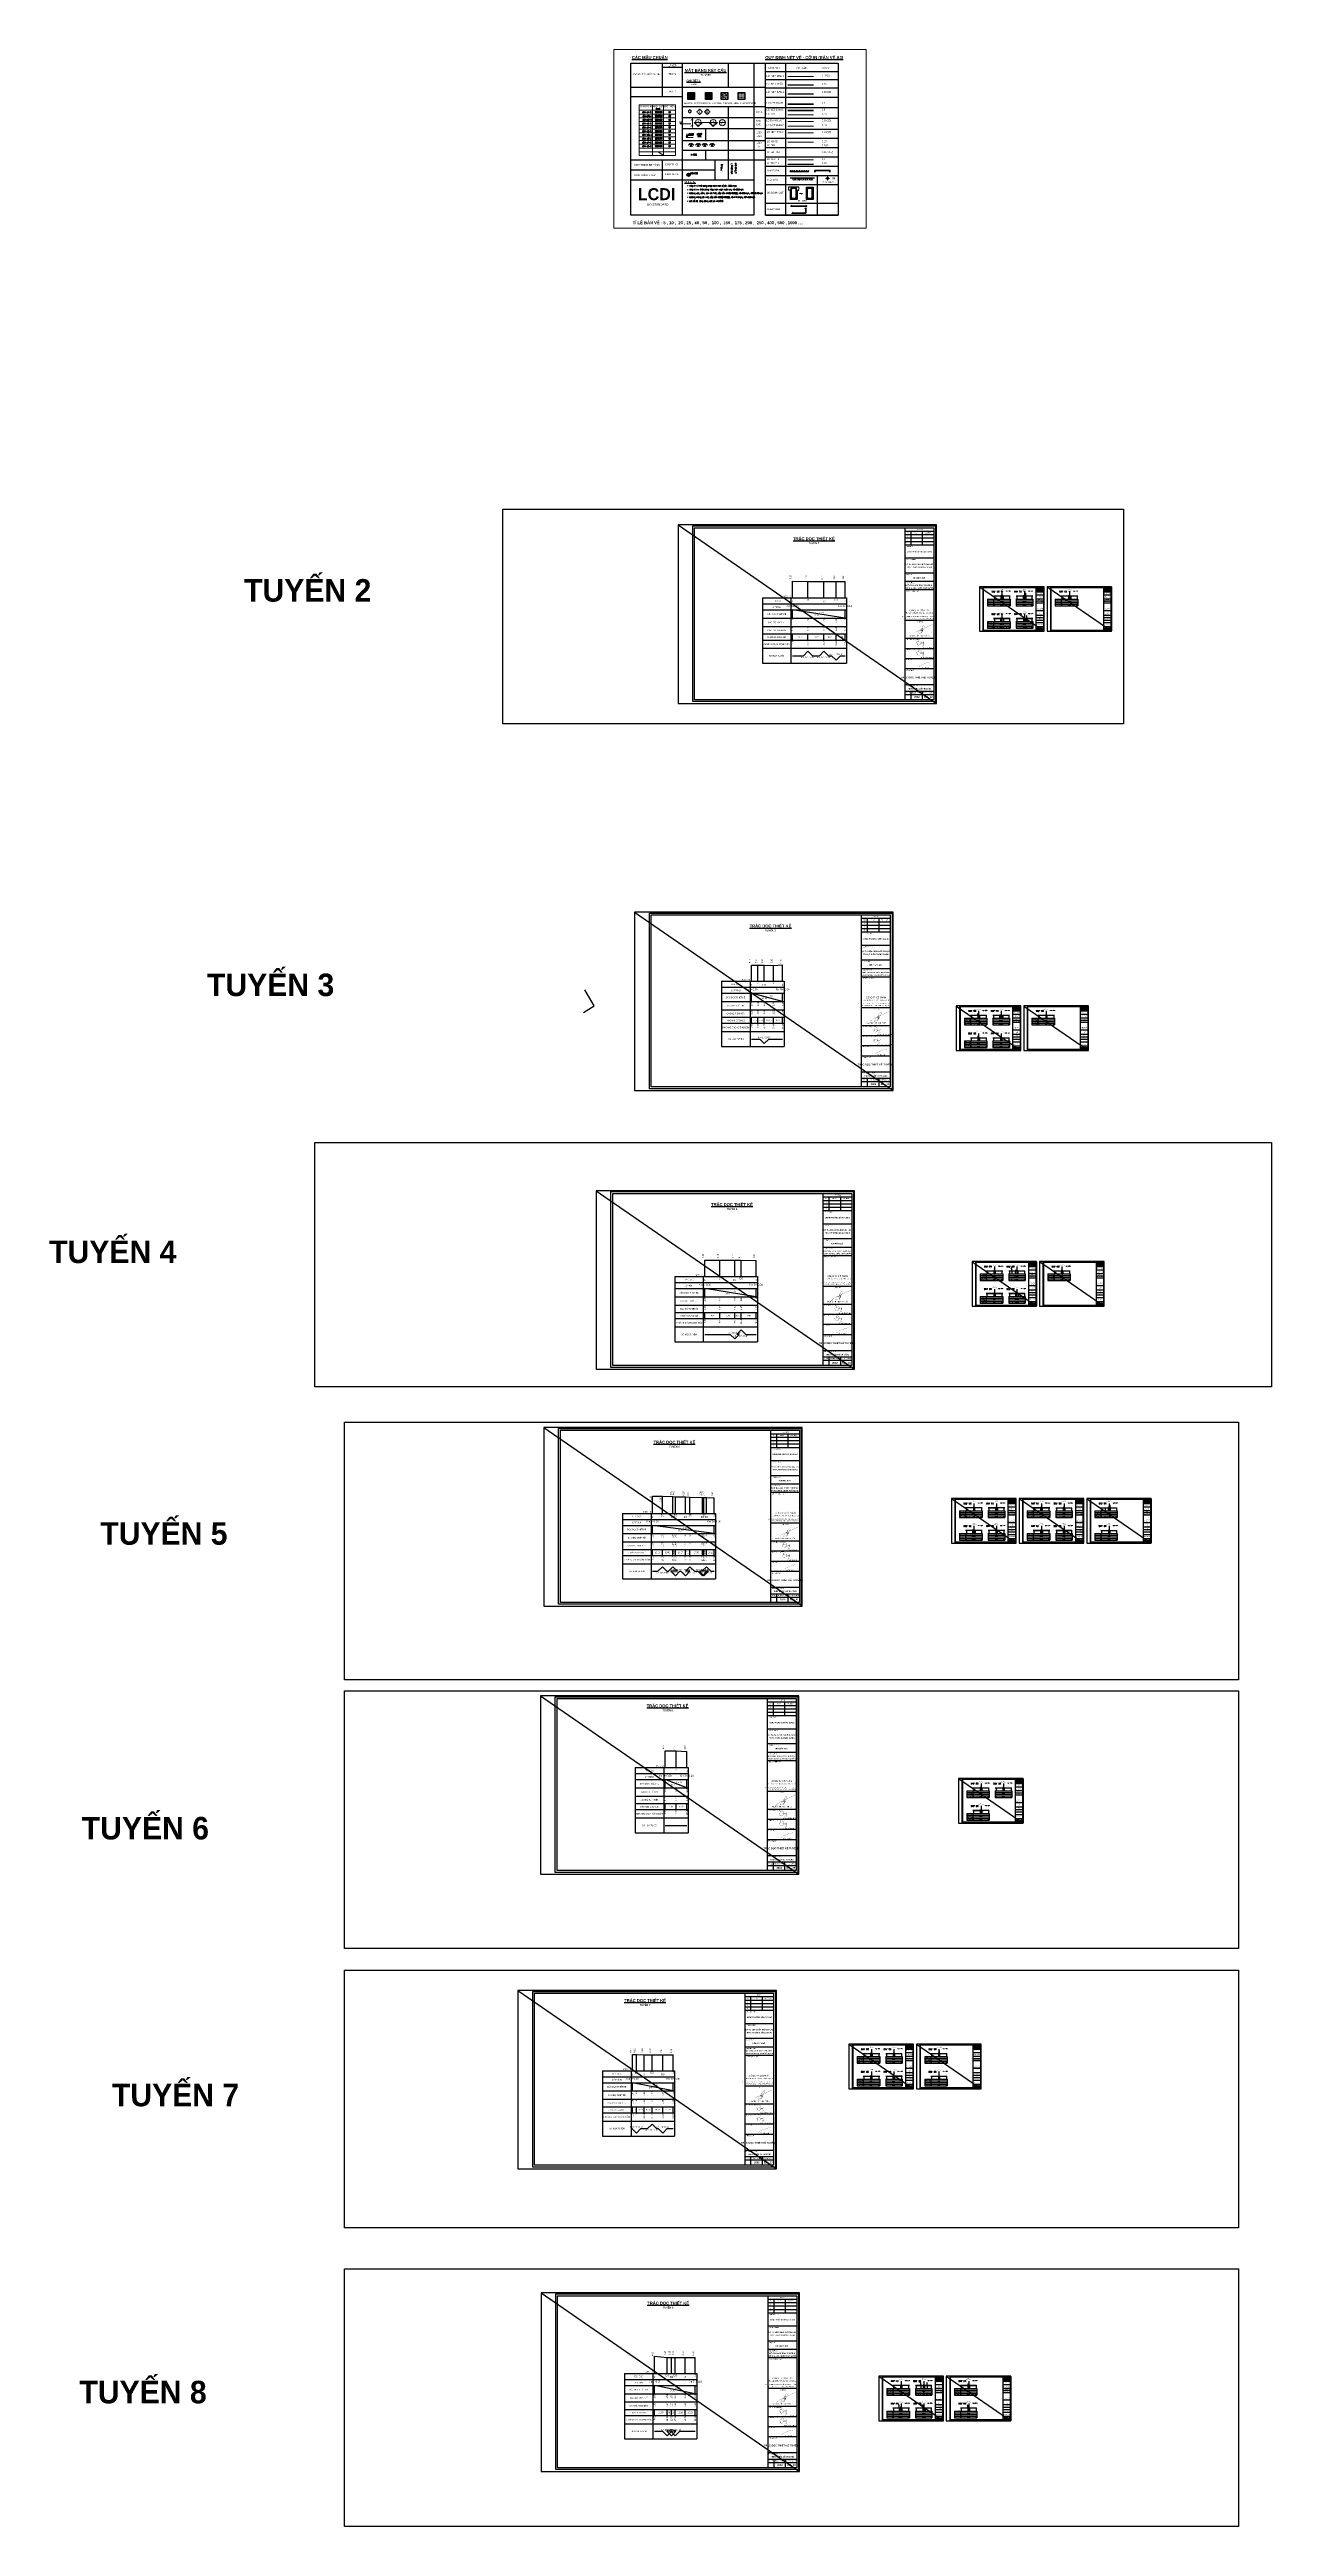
# Model space of a CAD drawing. Header units: inches. Extents: x -614 to 1013, y -2511 to 787.
import ezdxf
from ezdxf.enums import TextEntityAlignment as Align

# ---------------------------------------------------------------- set-up
doc = ezdxf.new("R2010")
doc.units = ezdxf.units.IN
doc.header["$MEASUREMENT"] = 0
doc.set_wipeout_variables(frame=1)
for name, pattern in [('CENTERX2', [4, 2.5, -0.5, 0.5, -0.5]), ('DASHDOT', [1, 0.5, -0.25, 0, -0.25]), ('HIDDEN', [0.375, 0.25, -0.125])]:
    doc.linetypes.add(name, pattern=pattern)
for name, color, linetype in [('Bang TD tu nhien', 3, 'Continuous'), ('Bang TN tu nhien', 3, 'Continuous'), ('BT7-THAY', 7, 'Continuous'), ('DAU_CO', 3, 'Continuous'), ('DD Ranh dan trong 1 trai', 2, 'Continuous'), ('Dien thiet ke TN', 2, 'Continuous'), ('Duong dong trac doc tu nhien', 9, 'Continuous'), ('Duong dong trac ngang tu nhien', 9, 'Continuous'), ('ENTTNTHIETKE1', 2, 'Continuous'), ('GHICHU', 7, 'Continuous'), ('KH_VAT', 8, 'Continuous'), ('KHUNGTEN', 5, 'Continuous'), ('Khuon duong1', 14, 'Continuous'), ('Mat duong PD 1', 1, 'Continuous'), ('T.bao', 6, 'Continuous'), ('thep', 2, 'Continuous'), ('Trac doc tu nhien', 3, 'Continuous'), ('Trac ngang tu nhien', 3, 'Continuous'), ('TracDoc', 7, 'Continuous'), ('TracNgang', 7, 'Continuous'), ('Tuyen', 7, 'Continuous'), ('TXT', 5, 'Continuous')]:
    doc.layers.add(name, color=color, linetype=linetype)
for name, color, linetype, lineweight in [('ISO', 153, 'Continuous', 13), ('KICHTHUOC', 8, 'Continuous', 18), ('LC Dim', 8, 'Continuous', 18), ('LC Hatch', 252, 'Continuous', 9), ('LC Hatch @ 1 (1)', 252, 'Continuous', 0), ('LC ISO', 160, 'Continuous', 13), ('LC Khac', 4, 'Continuous', 9), ('LC MANH DUT', 35, 'HIDDEN', 5), ('LC Net dam 1', 30, 'Continuous', 30), ('LC Net dam2', 6, 'Continuous', 40), ('LC Net dam3', 1, 'Continuous', 60), ('LC Net khuat', 4, 'HIDDEN', 13), ('LC Net manh', 239, 'Continuous', 5), ('LC Net thay', 7, 'Continuous', 25), ('LC Net truc', 79, 'DASHDOT', 13), ('LC Text1', 3, 'Continuous', 20), ('LC Text2', 7, 'Continuous', 25), ('Text', 7, 'Continuous', 20), ('v-KICHTHUOC', 8, 'Continuous', 18), ('v-TEXT', 7, 'Continuous', 20)]:
    doc.layers.add(name, color=color, linetype=linetype, lineweight=lineweight)
doc.layers.add('KCS_Plotter', color=11, linetype='Continuous', plot=False)
doc.styles.add('ARIAL', font='arial.ttf', dxfattribs={"width": 0.8})
doc.styles.add('BangTD', font='viet buddy.shx', dxfattribs={"width": 0.8})
doc.styles.add('BangTN', font='viet buddy.shx', dxfattribs={"width": 0.8})
doc.styles.add('Brief text', font='')
doc.styles.add('General text 2', font='arial.ttf')
doc.styles.add('LC 1', font='')
doc.styles.add('LC 2', font='', dxfattribs={"width": 0.7})
doc.styles.add('LC 3', font='vnsimli.shx', dxfattribs={"width": 0.75})
doc.styles.add('LC3', font='', dxfattribs={"width": 0.8})
doc.styles.add('style1', font='')
doc.styles.add('T1', font='Vnsimli.shx', dxfattribs={"width": 0.7})
doc.styles.add('T2', font='', dxfattribs={"width": 0.8})
doc.styles.add('text', font='hoatbif.shx', dxfattribs={"width": 0.7})
doc.styles.add('text1', font='', dxfattribs={"width": 0.7, "height": 300})
doc.styles.add('THANG2', font='')
doc.styles.add('VnAvantH-B', font='')
doc.styles.get('Brief text').set_extended_font_data('.VnHelvetInsH', bold=True)
doc.styles.get('LC 1').set_extended_font_data('.VnAvantH', bold=True)
doc.styles.get('LC 2').set_extended_font_data('.VnArial NarrowH')
doc.styles.get('LC3').set_extended_font_data('.VnArialH', bold=True)
doc.styles.get('style1').set_extended_font_data('.VnAvantH')
doc.styles.get('T2').set_extended_font_data('.VnArialH')
doc.styles.get('text1').set_extended_font_data('.VnHelvetInsH', bold=True)
doc.styles.get('THANG2').set_extended_font_data('.VnHelvetInsH', bold=True)
doc.styles.get('VnAvantH-B').set_extended_font_data('.VnAvantH', bold=True)

# ---------------------------------------------------------------- blocks, each defined once
blk = doc.blocks.new('CHIEUDUNGVAT12')
at = {"layer": 'KH_VAT', "color": 1}
for q in [(-2, 16), (2, 16)]:
    blk.add_line((0, 16), q, dxfattribs=at)
at = {"layer": 'KH_VAT', "color": 7}
blk.add_lwpolyline([(0, 0), (0, 16)], dxfattribs=at)
blk = doc.blocks.new('ChieuDungVat4.dwg')
at = {"layer": 'KH_VAT', "color": 1}
blk.add_blockref('CHIEUDUNGVAT12', (0, 0), dxfattribs=at)
blk = doc.blocks.new('HANGRAO')
at = {"color": 2, "linetype": 'Continuous'}
for p, q in [((-1, 7), (1, 5)), ((1, 7), (-1, 5)), ((1, 4), (-1, 2)), ((-1, 4), (1, 2)), ((-1, 2), (1, 0)), ((1, 2), (-1, 0))]:
    blk.add_line(p, q, dxfattribs=at)
blk = doc.blocks.new('ChieuDungVat3.dwg')
at = {"layer": 'KH_VAT', "color": 1, "xscale": 1.5, "yscale": 1.5, "zscale": 1.5}
blk.add_blockref('HANGRAO', (0, 0), dxfattribs=at)
blk = doc.blocks.new('ChieuDungVat1.dwg')
at = {"layer": 'KH_VAT', "color": 6}
for points in [[(2, 15), (-6, 19)], [(0, 0), (0, 16)]]:
    blk.add_lwpolyline(points, dxfattribs=at)
blk = doc.blocks.new('chu ki Miss Duyen')
at = {"layer": 'ISO', "ltscale": 2, "const_width": 40}
blk.add_lwpolyline([(843, 225), (838, 225), (836, 225), (834, 225), (832, 225), (830, 226), (828, 226), (827, 226), (826, 226), (825, 226), (824, 226), (823, 226), (821, 226), (820, 227), (819, 227), (818, 227), (817, 227), (816, 227), (815, 227), (814, 227), (813, 228), (812, 228), (810, 228), (809, 228), (808, 228), (807, 229), (806, 229), (805, 229), (804, 229), (803, 230), (801, 230), (800, 230), (799, 230), (798, 231), (797, 231), (795, 231), (794, 232), (793, 232), (792, 232), (791, 233), (789, 233), (788, 233), (787, 234), (786, 234), (785, 235), (783, 235), (782, 235), (781, 236), (780, 236), (779, 237), (778, 237), (777, 238), (776, 238), (776, 238), (775, 238), (775, 239), (774, 239), (774, 239), (773, 239), (773, 240), (772, 240), (771, 240), (771, 240), (770, 241), (770, 241), (769, 241), (769, 242), (768, 242), (768, 242), (767, 242), (767, 243), (766, 243), (766, 243), (765, 244), (765, 244), (765, 244), (764, 245), (764, 245), (763, 245), (763, 246), (762, 246), (762, 246), (762, 247), (761, 247), (761, 247), (760, 248), (760, 248), (760, 248), (759, 249), (759, 249), (759, 249), (758, 250), (758, 250), (758, 250), (758, 251), (757, 251), (757, 251), (757, 252), (756, 252), (756, 253), (756, 253), (756, 253), (756, 254), (755, 254), (755, 255), (755, 255), (755, 255), (755, 256), (755, 256), (754, 257), (754, 257), (754, 257), (754, 258), (754, 258), (754, 259), (754, 259), (754, 260), (754, 260), (754, 260), (754, 261), (754, 261), (754, 262), (754, 262), (754, 263), (754, 263), (754, 263), (754, 264), (754, 264), (754, 265), (754, 265), (754, 266), (754, 266), (754, 267), (754, 267), (755, 268), (755, 268), (755, 269), (755, 269), (755, 270), (755, 270), (755, 270), (756, 271), (756, 271), (756, 272), (756, 272), (756, 273), (757, 273), (757, 274), (757, 274), (757, 275), (758, 275), (758, 276), (758, 276), (758, 277), (759, 277), (759, 278), (759, 278), (759, 279), (760, 279), (760, 280), (760, 280), (761, 281), (761, 281), (761, 282), (762, 282), (762, 283), (762, 283), (763, 284), (763, 284), (763, 285), (764, 285), (764, 286), (764, 286), (765, 287), (766, 288), (767, 289), (767, 290), (768, 291), (769, 293), (770, 294), (771, 295), (771, 296), (772, 297), (773, 298), (774, 299), (775, 300), (776, 301), (777, 302), (778, 303), (778, 304), (780, 306), (781, 307), (782, 308), (783, 309), (784, 310), (785, 311), (786, 312), (786, 312), (787, 313), (788, 314), (789, 315), (790, 316), (791, 317), (792, 318), (792, 319), (793, 320), (794, 321), (795, 322), (796, 323), (797, 324), (797, 324), (798, 325), (799, 326), (800, 327), (801, 328), (801, 329), (802, 330), (803, 330), (804, 331), (805, 332), (805, 333), (806, 334), (807, 335), (808, 336), (808, 336), (809, 337), (810, 338), (811, 339), (811, 340), (812, 340), (813, 341), (814, 343), (816, 344), (817, 346), (819, 348), (820, 349), (822, 351), (823, 352), (824, 354), (826, 355), (827, 357), (829, 358), (830, 360), (831, 361), (834, 364), (840, 370), (842, 372), (845, 376), (848, 379), (851, 382), (853, 386), (856, 389), (859, 392), (862, 395), (865, 398), (867, 401), (870, 404), (873, 407), (876, 411), (879, 414), (882, 417), (885, 420), (887, 423), (890, 427), (893, 430), (896, 433), (899, 436), (902, 440), (905, 443), (908, 446), (911, 449), (914, 453), (917, 456), (920, 459), (923, 462), (926, 466), (928, 469), (931, 472), (934, 476), (937, 479), (940, 482), (943, 486), (946, 489), (949, 492), (953, 495), (956, 499), (959, 502), (962, 505), (965, 509), (968, 512), (971, 515), (974, 519), (977, 522), (980, 525), (983, 529), (986, 532), (989, 535), (992, 538), (996, 542), (999, 545), (1002, 548), (1005, 552), (1008, 555), (1011, 558), (1014, 561), (1017, 565), (1021, 568), (1024, 571), (1027, 574), (1030, 578), (1033, 581), (1036, 584), (1040, 587), (1043, 591), (1046, 594), (1049, 596), (1052, 600), (1056, 603), (1059, 606), (1062, 610), (1065, 613), (1069, 616), (1072, 619), (1075, 622), (1078, 625), (1082, 628), (1085, 631), (1088, 634), (1091, 637), (1095, 640), (1098, 643), (1101, 646), (1105, 649), (1108, 652), (1111, 655), (1114, 658), (1118, 661), (1121, 664), (1124, 667), (1128, 670), (1131, 673), (1134, 676), (1138, 679), (1141, 682), (1144, 685), (1148, 688), (1151, 691), (1154, 694), (1158, 697), (1161, 700), (1165, 702), (1168, 705), (1171, 708), (1175, 711), (1178, 714), (1182, 717), (1185, 720), (1188, 722), (1192, 725), (1195, 728), (1199, 731), (1202, 734), (1205, 736), (1209, 739), (1212, 742), (1216, 745), (1219, 747), (1223, 750), (1226, 753), (1229, 756), (1233, 758), (1236, 761), (1240, 764), (1243, 767), (1247, 769), (1250, 772), (1254, 775), (1257, 777), (1261, 780), (1264, 783), (1268, 785), (1271, 788), (1275, 791), (1278, 793), (1282, 796), (1285, 799), (1289, 801), (1292, 804), (1296, 807), (1299, 809), (1303, 812), (1306, 815), (1310, 817), (1313, 820), (1317, 822), (1320, 825), (1324, 828), (1327, 830), (1331, 833), (1335, 835), (1338, 838), (1342, 840), (1345, 843), (1349, 846), (1352, 848), (1356, 851), (1360, 853), (1363, 856), (1367, 858), (1370, 861), (1374, 863), (1377, 866), (1381, 868), (1385, 871), (1392, 876), (1399, 881), (1406, 886), (1413, 891), (1421, 896), (1428, 901), (1435, 906), (1442, 911), (1447, 915), (1457, 921), (1464, 926), (1471, 931), (1479, 936), (1486, 941), (1493, 946), (1501, 950), (1508, 955), (1515, 960), (1523, 965), (1530, 970), (1537, 975), (1545, 980), (1552, 984), (1559, 989), (1567, 994), (1574, 999), (1582, 1004), (1589, 1008), (1596, 1013), (1604, 1018), (1611, 1023), (1619, 1028), (1626, 1032), (1634, 1037), (1641, 1042), (1648, 1046), (1656, 1051), (1663, 1056), (1671, 1061), (1678, 1065), (1686, 1070), (1693, 1075), (1701, 1079), (1708, 1084), (1716, 1089), (1723, 1093), (1731, 1098), (1738, 1103), (1746, 1107), (1753, 1112), (1761, 1116), (1769, 1121), (1776, 1126), (1784, 1130), (1791, 1135), (1799, 1139), (1806, 1144), (1814, 1148), (1822, 1153), (1829, 1158), (1837, 1162), (1844, 1167), (1852, 1171), (1860, 1176), (1867, 1180), (1875, 1185), (1882, 1189), (1890, 1194), (1898, 1198), (1905, 1203), (1913, 1207), (1921, 1212), (1928, 1216), (1936, 1220), (1943, 1225), (1951, 1229), (1959, 1234), (1964, 1237), (1974, 1243), (1982, 1247), (1989, 1251), (1997, 1256), (2005, 1260), (2012, 1265), (2020, 1269), (2028, 1273), (2036, 1278), (2043, 1282), (2051, 1286), (2059, 1291), (2066, 1295), (2074, 1299), (2082, 1304), (2089, 1308), (2097, 1312), (2105, 1317), (2113, 1321), (2120, 1325), (2128, 1330), (2136, 1334), (2144, 1338), (2151, 1342), (2159, 1347), (2167, 1351), (2175, 1355), (2182, 1359), (2190, 1364), (2198, 1368), (2206, 1372), (2213, 1376), (2221, 1381), (2229, 1385), (2237, 1389), (2244, 1393), (2252, 1397), (2260, 1402), (2268, 1406), (2276, 1410), (2283, 1414), (2291, 1418), (2299, 1422), (2307, 1426), (2315, 1431), (2322, 1435), (2330, 1439), (2338, 1443), (2346, 1447), (2354, 1451), (2361, 1455), (2369, 1459), (2377, 1464), (2385, 1468), (2393, 1472), (2401, 1476), (2408, 1480), (2416, 1484), (2424, 1488), (2432, 1492), (2440, 1496), (2448, 1500), (2456, 1504), (2463, 1508), (2471, 1512), (2479, 1516), (2487, 1520), (2495, 1524), (2503, 1528), (2511, 1532), (2519, 1536), (2526, 1540), (2534, 1544), (2542, 1548), (2550, 1552), (2558, 1556), (2566, 1560), (2574, 1564), (2582, 1568), (2590, 1572), (2598, 1575), (2606, 1579), (2613, 1583), (2621, 1587), (2629, 1591), (2637, 1595), (2645, 1599), (2653, 1603), (2661, 1607), (2669, 1610), (2677, 1614), (2685, 1618), (2693, 1622), (2701, 1626), (2709, 1630), (2717, 1633), (2725, 1637), (2733, 1641), (2741, 1645), (2749, 1649), (2756, 1652), (2764, 1656), (2772, 1660), (2780, 1664), (2788, 1668), (2796, 1671), (2804, 1675), (2812, 1679), (2820, 1683), (2828, 1686), (2836, 1690), (2844, 1694), (2852, 1698), (2860, 1701), (2868, 1705), (2876, 1709), (2884, 1712), (2892, 1716), (2900, 1720), (2908, 1723), (2916, 1727), (2925, 1731), (2933, 1734), (2941, 1738), (2949, 1742), (2957, 1745), (2965, 1749), (2973, 1753), (2981, 1756), (2989, 1760), (2997, 1763), (3005, 1767), (3013, 1771), (3021, 1774), (3029, 1778), (3037, 1781), (3045, 1785), (3053, 1789), (3061, 1792), (3069, 1796), (3078, 1799), (3086, 1803), (3094, 1806), (3102, 1810), (3110, 1813), (3118, 1817), (3126, 1820), (3134, 1824), (3142, 1827), (3150, 1831), (3156, 1833), (3167, 1838), (3175, 1841), (3183, 1845), (3191, 1848), (3199, 1852), (3207, 1855), (3215, 1859), (3223, 1862), (3232, 1866), (3240, 1869), (3248, 1873), (3256, 1876), (3264, 1879), (3272, 1883), (3280, 1886), (3288, 1890), (3297, 1893), (3305, 1896), (3313, 1900), (3321, 1903), (3329, 1907), (3337, 1910), (3345, 1913), (3354, 1917), (3362, 1920), (3370, 1923), (3378, 1927), (3386, 1930), (3394, 1933), (3403, 1937), (3411, 1940), (3419, 1944), (3427, 1947), (3435, 1950), (3452, 1957), (3468, 1963), (3484, 1970), (3501, 1977), (3517, 1983), (3534, 1990), (3550, 1996), (3566, 2003), (3583, 2009), (3599, 2016), (3616, 2022), (3632, 2029), (3648, 2035), (3665, 2042), (3681, 2048), (3698, 2055), (3714, 2061), (3731, 2068), (3747, 2074), (3763, 2081), (3780, 2087), (3796, 2093), (3813, 2100), (3828, 2106)], dxfattribs=at)
blk = doc.blocks.new('nguyen thi thanh thuy')
at = {"layer": 'ISO', "ltscale": 2, "const_width": 40}
blk.add_lwpolyline([(-2685, -1690, -0.0063877), (-2178, -1117, -0.0085568), (-1977, -905, -0.0170865), (-1770, -708, -0.1020868), (-833, -161, -0.0398331), (-270, -16, -0.0205119), (-90, 8, -0.0444968), (98, 9, -0.0558697), (182, -8, -0.1136327), (236, -42, -0.1764328), (258, -92, -0.0770332), (254, -135, -0.0695344), (223, -210, -0.0385691), (166, -296, -0.0303679), (57, -421, -0.0823822), (-675, -942, -0.0351577), (-905, -1035, -0.0444105), (-1026, -1062, -0.0669484), (-1091, -1062, -0.1434086), (-1132, -1043, -0.1761308), (-1149, -1007, -0.069024), (-1148, -973, -0.0598872), (-1131, -911, -0.036714), (-1079, -807, -0.0190232), (-1000, -683, -0.0110055), (-898, -542, -0.0104199), (-645, -222, 0.0013552), (-76, 463, -0.0312306), (69, 631, -0.1806227), (82, 640, -0.6021976), (84, 631, -0.0559814), (56, 570, -0.0108457), (-28, 418, 0.0004639), (-371, -161, 0.0232403), (-439, -286, 1.6271128), (-437, -292, 0.049833), (-397, -245, 0.0054959), (-91, 162, -0.0116966), (26, 311, -0.0513805), (82, 370, -0.2885923), (95, 376, -0.3791063), (97, 362, -0.0403943), (80, 315, -0.0150429), (4, 153, 0.0268585), (-200, -261, 0.1601727), (-204, -278, 0.6244103), (-195, -273, 0.0341882), (-141, -204, -0.0153872), (148, 200, -0.034245), (183, 240, -0.3771715), (195, 246, -0.2757427), (195, 230, -0.0397052), (162, 143, -0.0071538), (29, -150, 0.0102693), (-53, -335, 0.0592072), (-81, -418, 0.494242), (-78, -431, 0.2094255), (-61, -421, 0.0315218), (-22, -378, 0.0121512), (92, -232, -0.0154116), (249, -26, -0.0668774), (274, -2, -1.0123135), (279, -8, -0.0552246), (269, -38, -0.0195011), (211, -159, -0.0089675), (2, -538, -0.0052499), (-207, -898, -0.0418751), (-284, -1018, -0.365695), (-264, -970, -0.007459), (-39, -543, 0.0008281), (491, 447, 0.0162439), (598, 659, 0.0588099), (711, 1009, 0.0394131), (734, 1174, 0.0600036), (730, 1242, 0.2406458), (692, 1298, 0.1344535), (647, 1305, 0.0713719), (590, 1291, 0.0406837), (523, 1258, 0.0565007), (335, 1112, 0.0717517), (65, 772, 0.0457041), (5, 642, 0.0585734), (-12, 565, 0.1164753), (-5, 505, 0.1659117), (30, 466, 0.0962446), (88, 446, 0.048338), (165, 443, 0.0366176), (301, 460, 0.0626357), (1097, 724, 0.0104896), (1469, 913, -0.0060809), (1725, 1041, -0.0072516), (2275, 1297, -0.0038455), (2852, 1552)], format="xyb", dxfattribs=at)
blk = doc.blocks.new('Nguyen Manh Dung')
at = {"layer": 'LC ISO', "const_width": 60}
for points in [[(-1870, 1732), (-1922, 1783), (-1970, 1833), (-2008, 1881), (-2021, 1904), (-2030, 1922), (-2036, 1946), (-2036, 1965), (-2032, 1984), (-2024, 2001), (-2013, 2017), (-1997, 2033), (-1956, 2060), (-1902, 2084), (-1839, 2104), (-1766, 2121), (-1686, 2135), (-1601, 2145), (-1512, 2153), (-1330, 2161), (-1222, 2162), (-1153, 2160), (-1069, 2157), (-989, 2152), (-911, 2144), (-837, 2135), (-695, 2110), (-564, 2078), (-443, 2038), (-329, 1991), (-223, 1936), (-123, 1874), (-29, 1805), (62, 1728), (149, 1645), (256, 1528), (315, 1458), (354, 1407), (390, 1354), (422, 1299), (437, 1269), (469, 1185), (484, 1126), (494, 1065), (499, 1003), (499, 941), (494, 878), (485, 814), (471, 750), (453, 686), (431, 622), (405, 559), (376, 496), (307, 372), (227, 253), (136, 140), (37, 34), (-37, -34), (-125, -106), (-181, -145), (-238, -181), (-295, -210), (-353, -234), (-410, -250), (-483, -260), (-523, -259), (-578, -251), (-632, -234), (-684, -211), (-736, -180), (-785, -143), (-833, -100), (-879, -52), (-923, 1), (-965, 58), (-1005, 119), (-1042, 183), (-1077, 249), (-1138, 388), (-1194, 552), (-1208, 601), (-1223, 671), (-1233, 739), (-1236, 803), (-1230, 862), (-1211, 919), (-1186, 959), (-1148, 997), (-1101, 1027), (-1045, 1052), (-983, 1070), (-915, 1083), (-844, 1090), (-769, 1093), (-693, 1092), (-616, 1088), (-517, 1077), (-468, 1069), (-329, 1041), (-199, 1004), (-78, 960), (38, 909), (148, 854), (254, 795), (460, 671)], [(-814, -118), (-802, 50), (-790, 217), (-778, 385), (-765, 552), (-753, 720), (-741, 888), (-729, 1055), (-717, 1223), (-705, 1390), (-693, 1558), (-681, 1725)], [(477, 775), (449, 689), (422, 605), (409, 565), (396, 525), (384, 487), (373, 450), (361, 415), (351, 382), (342, 351), (333, 323), (325, 298), (319, 275), (313, 256), (309, 240), (306, 227), (304, 218), (304, 214), (305, 213), (306, 215), (308, 217), (310, 221), (313, 227), (315, 232), (318, 240), (326, 258), (336, 280), (346, 306), (358, 334), (370, 365), (384, 398), (398, 433), (427, 504), (457, 575), (472, 609), (486, 641), (500, 671), (514, 699), (526, 723), (538, 744), (548, 761), (553, 767), (557, 773), (561, 777), (565, 780), (568, 781), (571, 781), (573, 779), (575, 776), (576, 771), (577, 764), (578, 756), (578, 746), (577, 735), (577, 723), (575, 695), (572, 664), (569, 631), (565, 596), (560, 527), (558, 494), (558, 464), (560, 438), (561, 426), (564, 416), (566, 408), (570, 401), (574, 395), (580, 391), (584, 390), (590, 390), (597, 392), (605, 396), (613, 401), (622, 408), (631, 416), (641, 425), (662, 447), (684, 472), (707, 500), (731, 530), (779, 593), (802, 623), (825, 652), (846, 678), (866, 701), (875, 710), (884, 719), (892, 726), (900, 732), (906, 737), (913, 740), (918, 741), (922, 740), (926, 737), (929, 732), (931, 725), (931, 717), (932, 706), (931, 694), (930, 680), (929, 666), (925, 634), (920, 601), (915, 568), (912, 536), (910, 522), (909, 508), (909, 496), (909, 485), (911, 476), (913, 469), (914, 466), (920, 461), (925, 461), (931, 462), (937, 465), (945, 470), (953, 476), (962, 484), (971, 493), (981, 503), (1003, 526), (1026, 551), (1076, 605), (1101, 632), (1126, 657), (1150, 679), (1162, 688), (1173, 697), (1184, 704), (1195, 709), (1205, 713), (1214, 715), (1223, 715), (1228, 715), (1239, 710), (1246, 704), (1252, 697), (1258, 688), (1263, 677), (1267, 665), (1275, 639), (1281, 609), (1286, 576), (1290, 543), (1293, 510), (1296, 479), (1299, 451), (1302, 426), (1304, 416), (1306, 405), (1308, 399), (1310, 394), (1312, 389), (1315, 387), (1318, 385), (1321, 385), (1324, 387), (1327, 389), (1331, 393), (1334, 399), (1342, 412), (1350, 430), (1359, 452), (1368, 477), (1377, 505), (1386, 536), (1396, 569), (1406, 605), (1426, 679), (1466, 833), (1475, 870), (1485, 906), (1494, 941), (1502, 973), (1510, 1003), (1518, 1031), (1524, 1055), (1531, 1075), (1538, 1095), (1541, 1104), (1545, 1112), (1549, 1116), (1552, 1117), (1554, 1113), (1556, 1106), (1557, 1095), (1558, 1081), (1558, 1065), (1558, 1045), (1557, 1023), (1557, 998), (1556, 971), (1554, 942), (1553, 911), (1552, 878), (1550, 844), (1546, 772), (1543, 696), (1540, 617), (1538, 537), (1537, 458), (1537, 381), (1540, 306), (1541, 276), (1544, 237), (1547, 204), (1550, 173), (1557, 113), (1565, 57), (1573, 5), (1580, -45), (1586, -93), (1590, -139), (1592, -185), (1590, -230), (1584, -276), (1580, -299), (1573, -328), (1568, -347), (1560, -371), (1551, -395), (1540, -419), (1528, -444), (1515, -467), (1501, -491), (1485, -513), (1469, -535), (1451, -556), (1432, -576), (1412, -594), (1390, -611), (1368, -626), (1344, -640), (1320, -652), (1288, -663), (1267, -668), (1239, -673), (1211, -676), (1183, -677), (1155, -676), (1128, -673), (1103, -668), (1079, -662), (1056, -653), (1039, -645), (1019, -632), (1004, -620), (992, -605), (982, -590), (975, -573), (970, -555), (966, -536), (965, -516), (966, -494), (969, -472), (973, -449), (979, -424), (987, -399), (996, -373), (1006, -346), (1018, -319), (1031, -291), (1060, -233), (1093, -172), (1128, -111), (1166, -48), (1246, 81)]]:
    blk.add_lwpolyline(points, dxfattribs=at)
blk = doc.blocks.new('khung vpn')
at = {"layer": 'Defpoints'}
for p, q in [((52556.46, -4195.45), (52498.76, -4195.45)), ((52498.76, -4195.45), (52498.76, -4235.28)), ((52556.46, -4235.28), (52556.46, -4195.45)), ((52498.76, -4235.28), (52556.46, -4235.28))]:
    blk.add_line(p, q, dxfattribs=at)
at = {"layer": 'KHUNGTEN'}
blk.add_lwpolyline([(52556.24, -4234.88), (52502.05, -4234.88), (52502.05, -4195.66), (52556.24, -4195.66)], close=True, dxfattribs=at)
at = {"layer": 'T.bao'}
for p, q in [((52549.44, -4196.84), (52555.83, -4196.84)), ((52549.44, -4197.6), (52555.83, -4197.6)), ((52549.44, -4198.36), (52555.83, -4198.36)), ((52549.44, -4199.12), (52555.83, -4199.12)), ((52550.7, -4196.84), (52550.7, -4199.89)), ((52553.27, -4196.84), (52553.27, -4199.89)), ((52549.44, -4222.99), (52555.83, -4222.99)), ((52549.44, -4225.24), (52555.83, -4225.24)), ((52549.44, -4227.52), (52555.83, -4227.52)), ((52549.44, -4232.53), (52555.83, -4232.53)), ((52549.44, -4233.3), (52555.83, -4233.3)), ((52550.7, -4232.53), (52550.7, -4234.47)), ((52553.27, -4232.53), (52553.27, -4234.47))]:
    blk.add_line(p, q, dxfattribs=at)
at = {"layer": 'thep'}
for p, q in [((52549.44, -4199.89), (52555.83, -4199.89)), ((52549.44, -4202.81), (52555.83, -4202.81)), ((52549.44, -4206.14), (52555.83, -4206.14)), ((52549.44, -4208.01), (52555.83, -4208.01)), ((52549.44, -4209.88), (52555.83, -4209.88)), ((52549.44, -4216.72), (52555.83, -4216.72)), ((52549.44, -4220.74), (52555.83, -4220.74)), ((52549.44, -4231.08), (52555.83, -4231.08))]:
    blk.add_line(p, q, dxfattribs=at)
for points in [[(52555.83, -4234.47), (52502.46, -4234.47), (52502.46, -4196.07), (52555.83, -4196.07)], [(52555.83, -4196.07), (52555.83, -4234.47), (52549.44, -4234.47), (52549.44, -4196.07)]]:
    blk.add_lwpolyline(points, close=True, dxfattribs=at)
at = {"layer": 'TXT', "linetype": 'Continuous'}
blk.add_line((52555.83, -4196.07), (52555.83, -4234.47), dxfattribs=at)
at = {"layer": 'ISO', "xscale": 0.0007999999999999995, "yscale": 0.0007999999999999995, "zscale": 0.0007999999999999995, "rotation": 352.0676215534355}
blk.add_blockref('chu ki Miss Duyen', (52551.82, -4227.27), dxfattribs=at)
at = {"layer": 'LC Net dam 1'}
for name, p, xscale, yscale, zscale in [('nguyen thi thanh thuy', (52553.2, -4218.93), 0.0008320000000000002, 0.0008320000000000002, 0.0008320000000000002), ('Nguyen Manh Dung', (52552.74, -4222.14), 0.0005625000000000002, 0.0005625000000000002, 0.0005625000000000002), ('Nguyen Manh Dung', (52552.74, -4224.39), 0.0005625000000000002, 0.0005625000000000002, 0.0005625000000000002)]:
    blk.add_blockref(name, p, dxfattribs=dict(at, xscale=xscale, yscale=yscale, zscale=zscale))
at = {"layer": 'BT7-THAY', "linetype": 'ByBlock', "style": 'VnAvantH-B'}
for s, height, width, p in [('ubnd ph\xadêng §»NG GIANG', 0.2851, 0.85, (52552.67, -4201.59)), ('§»NG GIANG, quËn ng« quyÒn', 0.2851, 0.85, (52552.63, -4209.67)), ('ngâ 384 L¹CH TRAY, PH¦êNG', 0.2851, 0.85, (52552.52, -4209.08)), ('nÒn mÆt ngâ', 0.2851, 0.85, (52552.52, -4207.42)), ('thiÕt kÕ b¶n vÏ thi c«ng', 0.3208, 0.7, (52552.64, -4232.18))]:
    blk.add_text(s, height=height, dxfattribs=dict(at, width=width)).set_placement(p, align=Align.CENTER)
at = {"layer": 'BT7-THAY', "insert": (52552.64, -4204.08), "char_height": 0.2851, "width": 6.5241, "attachment_point": 2, "line_spacing_factor": 1.372151, "style": 'VnAvantH-B'}
blk.add_mtext('{\\W0.85;duy tu, söa ch÷a NGâ 384 L¹CH TRAY, PH¦êNG §»NG GIANG}', dxfattribs=at)
at = {"layer": 'TXT', "linetype": 'Continuous'}
for s, height, style, width, p in [('lÇn', 0.222, 'T2', 0.9, (52550.05, -4197.33)), ('2', 0.222, 'T2', 0.9, (52550.05, -4198.85)), ('3', 0.222, 'T2', 0.9, (52550.05, -4199.61)), ('1', 0.222, 'T2', 0.9, (52550.05, -4198.09)), ('ngµy', 0.222, 'T2', 0.9, (52551.99, -4197.33)), ('söa ®æi', 0.222, 'T2', 0.9, (52552.71, -4196.58)), ('x¸c nhËn', 0.222, 'T2', 0.9, (52554.55, -4197.33)), ('®c: sè 126 lª v¨n thuyÕt - kªnh d\xad¬ng - lª ch©n - hp', 0.1941, 'T2', 0.8, (52552.69, -4215.98)), ('§T/fax: 02253.623.623      Email: Congty18@gmail.com', 0.1941, 'style1', 0.7, (52552.67, -4216.38)), ('c«ng ty cæ phÇn', 0.3466, 'T2', 0.8, (52552.65, -4214.69)), ('nguyÔn thÞ thanh thñy', 0.2495, 'T2', 0.8, (52552.67, -4220.34)), ('giai ®o¹n thùc hiÖn:', 0.1941, 'T2', 0.8, (52550.9, -4231.47)), ('tû lÖ', 0.222, 'T2', 0.9, (52550.08, -4233.04)), ('hoµn thµnh', 0.222, 'T2', 0.9, (52551.99, -4233.04)), ('sè hiÖu b¶n vÏ', 0.2218, 'T2', 0.9, (52554.55, -4233.04))]:
    blk.add_text(s, height=height, dxfattribs=dict(at, style=style, width=width)).set_placement(p, align=Align.CENTER)
at = {"layer": 'TXT', "linetype": 'Continuous', "style": 'T2'}
for s, height, width, p in [('chñ ®Çu t\xad :', 0.2218, 0.9, (52549.8, -4200.37)), ('c«ng tr×nh :', 0.2218, 0.9, (52549.8, -4203.3)), ('h¹ng môc :', 0.222, 0.9, (52549.8, -4206.62)), ('®¬n vÞ thiÕt kÕ:', 0.2218, 0.9, (52549.78, -4210.32)), ('®Þa ®iÓm xd:', 0.2218, 0.9, (52549.81, -4208.49)), ('gi¸m ®èc', 0.194, 0.8, (52552.08, -4217.17)), ('chñ nhiÖm thiÕt kÕ:', 0.1941, 0.8, (52549.62, -4221.13)), ('thiÕt kÕ :', 0.194, 0.8, (52549.65, -4223.37)), ('ks. nguyÔn m¹nh dòng', 0.1941, 0.8, (52552.87, -4222.87)), ('tªn b¶n vÏ :', 0.2218, 0.9, (52549.65, -4228.03)), ('kiÓm tra:', 0.194, 0.8, (52549.65, -4225.59)), ('vò thÞ duyªn', 0.1941, 0.8, (52552.87, -4227.39)), ('ks. nguyÔn m¹nh dòng', 0.1941, 0.8, (52552.87, -4225.13))]:
    blk.add_text(s, height=height, dxfattribs=dict(at, width=width)).set_placement(p)
at = {"layer": 'TXT', "linetype": 'Continuous', "style": 'T2', "width": 0.9}
blk.add_text('t\xad vÊn ®Çu t\xad x©y dùng sè 18', height=0.2662, dxfattribs=at).set_placement((52552.62, -4215.09), align=Align.MIDDLE)
blk = doc.blocks.new('DXicon')
at = {"layer": 'LC Hatch', "ltscale": 50}
for points in [[(-1.2, 4.4), (-1.9, 5.3), (-4.4, 2.7)], [(4.4, 2.7), (1.9, 5.3), (1.2, 4.4)]]:
    blk.add_hatch(color=252, dxfattribs=at).paths.add_polyline_path(points)
at = {"layer": 'LC Net manh', "color": 8, "ltscale": 50}
for p, q in [((-1.9, 5.3), (-4.4, 2.7)), ((-4.4, 2.7), (-1.2, 4.4)), ((-2.1, 0.6), (1.9, 5.3)), ((2.1, 0.6), (-1.9, 5.3)), ((0, 0), (0, 6)), ((4.4, 2.7), (1.2, 4.4)), ((1.9, 5.3), (4.4, 2.7))]:
    blk.add_line(p, q, dxfattribs=at)
blk = doc.blocks.new('thep tron 2')
at = {"layer": 'LC Net dam2'}
for p, q in [((-0.5, 0.5), (0.5, 0.5)), ((0.4, 0.9), (-0.4, 0.1)), ((-0.4, 0.9), (0.4, 0.1)), ((0, 1), (0, 0))]:
    blk.add_line(p, q, dxfattribs=at)
blk.add_circle((0, 0.5), 0.5, dxfattribs=at)
blk = doc.blocks.new('theptron1')
at = {"layer": 'LC Net dam3'}
for p, q in [((-0.5, 0), (0.5, 0)), ((-0.4, 0.4), (0.4, -0.4)), ((0.4, 0.4), (-0.4, -0.4)), ((0, 0.5), (0, -0.5))]:
    blk.add_line(p, q, dxfattribs=at)
blk.add_circle((0, 0), 0.5, dxfattribs=at)
blk = doc.blocks.new('mat dat')
at = {"layer": 'LC Net manh'}
for p, q in [((2, 0), (3.7, -3)), ((3.7, 0), (2, -3)), ((3.1, 0), (4.9, -3)), ((4.9, 0), (3.1, -3))]:
    blk.add_line(p, q, dxfattribs=at)
blk.add_spline([(0, 0), (-1.2, -0.1), (1.2, -0.5), (-0.8, -0.8), (0.6, -1.1), (-0.2, -1.3), (0.1, -2.2), (0, -3)], degree=3, dxfattribs=at)
blk = doc.blocks.new('TTRUC')
at = {"layer": 'LC ISO'}
for p, q in [((-6.9, 0), (-10.1, 0)), ((0, 6.9), (0, 10.1)), ((6.9, 0), (10.1, 0)), ((0, -6.9), (0, -10.1))]:
    blk.add_line(p, q, dxfattribs=at)
at = {"layer": 'LC Net manh'}
blk.add_circle((0, 0), 6.95, dxfattribs=at)
blk = doc.blocks.new('TIEUDE1')
at = {"layer": 'LC Text2', "color": 7, "style": 'LC 1'}
blk.add_attdef('TIªU§Ò', text='', height=5, dxfattribs=at).set_placement((0, 0), align=Align.BOTTOM_CENTER)
blk.add_attdef('TL', text='', height=3, dxfattribs=at).set_placement((0, -2), align=Align.TOP_CENTER)
blk = doc.blocks.new('TIEUDE2')
at = {"layer": 'LC Text2', "color": 7, "style": 'LC 1'}
blk.add_attdef('%%UTIªU§Ò', text='', height=3.5, dxfattribs=at).set_placement((0, 0), align=Align.BOTTOM_CENTER)
blk.add_attdef('TL', text='', height=2.2, dxfattribs=at).set_placement((0, -1.8), align=Align.TOP_CENTER)
blk = doc.blocks.new('trich CT')
at = {"layer": 'LC ISO'}
blk.add_line((-500, 0), (500, 0), dxfattribs=at)
blk.add_circle((0, 0), 500, dxfattribs=at)
at = {"layer": 'LC Text1', "style": 'text1'}
blk.add_attdef('T', text='', height=350, dxfattribs=at).set_placement((0, 223), align=Align.MIDDLE_CENTER)
at = {"layer": 'LC Text1', "linetype": 'ByBlock', "style": 'text', "width": 0.7}
blk.add_attdef('KT', text='', height=250, dxfattribs=at).set_placement((0, -217), align=Align.MIDDLE_CENTER)
blk = doc.blocks.new('*U28')
at = {"layer": 'LC ISO'}
h = blk.add_hatch(color=256, dxfattribs=at)
h.paths.add_polyline_path([(0, -8.5), (4.2, -4.2, -0.198912), (0, -6, -0.198912), (-4.2, -4.2)])
h.paths.add_polyline_path([(8.5, 0), (6, 0, -0.198912), (4.2, -4.2)])
h.paths.add_polyline_path([(-4.2, -4.2, -0.198912), (-6, 0), (-8.5, 0)])
h = blk.add_hatch(color=256, dxfattribs=at)
h.paths.add_polyline_path([(31.1, -8.5), (35.3, -4.2, -0.198912), (31.1, -6, -0.198912), (26.8, -4.2)])
h.paths.add_polyline_path([(39.6, 0), (37.1, 0, -0.198912), (35.3, -4.2)])
h.paths.add_polyline_path([(26.8, -4.2, -0.198912), (25.1, 0), (22.6, 0)])
for p, q in [((-6, 0), (6, 0)), ((25.1, 0), (37.1, 0))]:
    blk.add_line(p, q, dxfattribs=at)
for points in [[(6, 0), (8.5, 0), (0, -8.5), (-8.5, 0), (-6, 0)], [(37.1, 0), (39.6, 0), (31.1, -8.5), (22.6, 0), (25.1, 0)]]:
    blk.add_lwpolyline(points, dxfattribs=at)
for centre in [(0, 0), (31.1, 0)]:
    blk.add_circle(centre, 6, dxfattribs=at)
at = {"layer": 'LC MANH DUT', "linetype": 'HIDDEN', "ltscale": 300}
blk.add_line((6, 0), (25.1, 0), dxfattribs=at)
at = {"layer": 'LC Text1', "style": 'Brief text', "width": 0.8, "flags": 8}
for tag, p in [('VIEW-NUMBER2', (0, 52)), ('VIEW-NUMBER1', (0, 0))]:
    blk.add_attdef(tag, text='', height=3.5, dxfattribs=at).set_placement(p, align=Align.BOTTOM_CENTER)
at = {"layer": 'LC Text1', "style": 'ARIAL', "width": 0.8, "flags": 8}
for tag, p in [('SHEET-NUMBER2', (0, 51.1)), ('SHEET-NUMBER1', (0, -0.9))]:
    blk.add_attdef(tag, text='', height=2.5, dxfattribs=at).set_placement(p, align=Align.TOP_CENTER)
blk = doc.blocks.new('Caodo1')
at = {"layer": 'LC Text1'}
blk.add_hatch(color=4, dxfattribs=at).paths.add_polyline_path([(0, 200), (0, 0), (243, 200)])
at = {"layer": 'LC Text1', "color": 4}
for p, q in [((324, 0), (-324, 0)), ((0, 0), (0, 200))]:
    blk.add_line(p, q, dxfattribs=at)
blk.add_lwpolyline([(-243, 200), (243, 200), (0, 0), (0, 0)], close=True, dxfattribs=at)
at = {"layer": 'LC Text1', "color": 4, "style": 'T1', "width": 0.8}
blk.add_attdef('%%P0,00', text='', height=250, dxfattribs=at).set_placement((-39, 460), align=Align.MIDDLE_CENTER)
blk = doc.blocks.new('bu lon')
at = {"layer": 'LC Khac', "color": 9}
for p, q in [((0.8, 0), (-0.8, 0)), ((0, -0.8), (0, 0.8))]:
    blk.add_line(p, q, dxfattribs=at)
at = {"layer": 'LC Khac', "color": 7}
blk.add_circle((0, 0), 0.5, dxfattribs=at)
blk = doc.blocks.new('MM')
at = {"layer": 'LC Khac', "xscale": 2.289702860291335, "yscale": 2.289702860291335, "zscale": 2.289702860291335}
blk.add_blockref('bu lon', (0, 0), dxfattribs=at)
blk = doc.blocks.new('CT')
at = {"layer": 'LC Text1', "lineweight": 15}
blk.add_hatch(color=4, dxfattribs=at).paths.add_polyline_path([(3.3, 1.6), (1.6, 1.6), (1.6, 0)])
at = {"layer": 'LC Text1', "color": 4, "lineweight": 15, "ltscale": 50}
for p, q in [((0, 3.1), (12, 3.1)), ((12.1, 0), (0, 0))]:
    blk.add_line(p, q, dxfattribs=at)
for points in [[(1.6, 0), (0, 1.6), (1.6, 1.6)], [(1.6, 6.4), (1.6, 0)], [(1.6, 0), (3.3, 1.6), (1.6, 1.6)]]:
    blk.add_lwpolyline(points, dxfattribs=at)
at = {"layer": 'LC Text1', "color": 4, "style": 'LC 3', "width": 0.75}
blk.add_attdef('CT', (1.9, 3.5), '', height=2.2, dxfattribs=at)
blk = doc.blocks.new('*U29')
at = {"layer": 'Defpoints'}
blk.add_lwpolyline([(0, 3), (-1.7, 2.4), (-2.8, 0.9), (-2.8, -0.9), (-1.7, -2.4), (0, -3), (1.7, -2.4), (2.8, -0.9), (2.8, 0.9), (1.7, 2.4)], close=True, dxfattribs=at)
at = {"layer": 'LC Text1', "style": 'General text 2', "width": 0.6, "flags": 8}
blk.add_attdef('SYMBOL', text='', height=3, dxfattribs=at).set_placement((0, 0), align=Align.MIDDLE_CENTER)
blk.add_wipeout([(0, 3), (-1.7, 2.4), (-2.8, 0.9), (-2.8, -0.9), (-1.7, -2.4), (0, -3), (1.7, -2.4), (2.8, -0.9), (2.8, 0.9), (1.7, 2.4)]).dxf.layer = 'LC Net manh'
at = {"layer": 'LC ISO'}
blk.add_circle((0, 0), 2.98, dxfattribs=at)
blk = doc.blocks.new('matcatdoc')
at = {"layer": 'LC Khac', "color": 1, "ltscale": 2}
for p, q in [((0, 485), (0, 0)), ((0, -550), (0, -1036))]:
    blk.add_line(p, q, dxfattribs=at)
for points in [[(134, 243, 0, 471, 0), (37, 243, 275, 275, 0)], [(134, -793, 0, 471, 0), (37, -793, 275, 275, 0)]]:
    blk.add_lwpolyline(points, format="xyseb", dxfattribs=at)
at = {"layer": 'LC MANH DUT', "ltscale": 200}
blk.add_line((0, -49), (0, -506), dxfattribs=at)
at = {"ltscale": 2, "style": 'LC 1'}
for p in [(-179, 243), (-179, -793)]:
    blk.add_attdef('LC', text='', height=330, dxfattribs=at).set_placement(p, align=Align.MIDDLE_CENTER)
blk = doc.blocks.new('*U27')
at = {"layer": 'LC Khac', "color": 1, "ltscale": 2}
for p, q in [((0, 0), (-485, 0)), ((1271, 0), (785, 0))]:
    blk.add_line(p, q, dxfattribs=at)
for points in [[(-243, -134, 0, 471, 0), (-243, -37, 275, 275, 0)], [(1028, -134, 0, 471, 0), (1028, -37, 275, 275, 0)]]:
    blk.add_lwpolyline(points, format="xyseb", dxfattribs=at)
at = {"layer": 'LC MANH DUT', "ltscale": 300}
blk.add_line((66, 0), (732, 0), dxfattribs=at)
at = {"ltscale": 2, "style": 'LC 1'}
for p in [(-243, 222), (1028, 222)]:
    blk.add_attdef('LC', text='', height=330, dxfattribs=at).set_placement(p, align=Align.MIDDLE_CENTER)
blk = doc.blocks.new('DODOC1')
at = {"layer": 'KICHTHUOC'}
blk.add_lwpolyline([(-630, 0, 0, 0, 0), (762, 0, 0, 66.7, 0), (443, 0, 66.7, 66.7, 0)], format="xyseb", dxfattribs=at)
at = {"layer": 'Text', "style": 'T1', "width": 0.8}
blk.add_attdef('DOC', text='', height=250, dxfattribs=at).set_placement((-79, 226), align=Align.MIDDLE_CENTER)
blk = doc.blocks.new('CONG300')
at = {"layer": 'LC MANH DUT', "ltscale": 100}
for p, q in [((-550, -1134), (-775, -234)), ((550, -1134), (-550, -1134)), ((550, -1134), (775, -234))]:
    blk.add_line(p, q, dxfattribs=at)
blk.add_arc((0, -734), 250, 323.130102, 216.869898, dxfattribs=at)
at = {"layer": 'LC Net thay'}
for points in [[(-775, -234), (-775, 16)], [(775, 16), (0, 0), (-775, 16)], [(775, -234), (775, 16)], [(775, -134), (0, -150), (-775, -134)], [(775, -234), (0, -250), (-775, -234)]]:
    blk.add_lwpolyline(points, dxfattribs=at)
blk.add_lwpolyline([(350, -1134), (350, -1034), (-350, -1034), (-350, -1134)], close=True, dxfattribs=at)
blk.add_lwpolyline([(250, -894), (250, -1034), (0, -1034), (-250, -1034), (-250, -884), (-200, -884), (-150, -884, 0.33333333), (150, -884), (200, -884), (250, -884), (250, -1034)], format="xyb", dxfattribs=at)
for radius in [200, 150]:
    blk.add_circle((0, -734), radius, dxfattribs=at)

msp = doc.modelspace()

# ---------------------------------------------------------------- hatches: boundary and pattern name
at = {"layer": 'LC Hatch', "ltscale": 3}
h = msp.add_hatch(dxfattribs=at)
h.set_pattern_fill('AR-CONC', color=256, scale=0.281299)
h.set_pattern_definition([(50, (594.1922, 75.4406), (2.017644, -0.176521), [0.210974, -2.320715]), (355, (594.1922, 75.4406), (-0.390306, 2.115907), [0.168779, -1.856572]), (100.4514, (594.3603, 75.4259), (1.62734, 1.939385), [0.1793004, -1.972304]), (46.1842, (594.1922, 76.0032), (3.002136, -0.465603), [0.316461, -3.481072]), (96.6356, (594.4424, 75.9644), (2.629195, 2.740182), [0.26895, -2.958456]), (351.1842, (594.1922, 76.0032), (2.629193, 2.740184), [0.253169, -2.784858]), (21, (594.4735, 75.8625), (1.6790922, -1.132562), [0.210974, -2.320715]), (326, (594.4735, 75.8625), (0.684443, 2.039838), [0.168779, -1.856572]), (71.4514, (594.6134, 75.7681), (2.363536, 0.9072743), [0.1793004, -1.972304]), (37.5, (594.1922, 75.4406), (0.0342055, 0.93642634), [0, -1.834068, 0, -1.8847018, 0, -1.8636044]), (7.5, (594.1922, 75.4406), (0.7400114, 1.1094753), [0, -1.0745613, 0, -1.7918732, 0, -0.7102794]), (327.5, (593.5649, 75.4406), (1.501636, -0.0634466), [0, -0.703247, 0, -2.1941305, 0, -2.9114423]), (317.5, (593.2836, 75.4406), (1.6404956, 0.281594), [0, -0.914221, 0, -1.4571277, 0, -2.067546])])
h.paths.add_polyline_path([(289, 729.6), (280.3, 729.6), (280.3, 720.2), (289, 720.2)])
h = msp.add_hatch(dxfattribs=at)
h.set_pattern_fill('DOTS', color=256, scale=9.845457)
h.set_pattern_definition([(360, (595.696, 75.4406), (0.30767054, 0.6153411), [0, -0.6153411])])
h.paths.add_polyline_path([(311.7, 729.6), (303, 729.6), (303, 720.2), (311.7, 720.2)])
at = {"layer": 'LC Hatch @ 1 (1)', "ltscale": 2}
h = msp.add_hatch(dxfattribs=at)
h.set_pattern_fill('ANSI31', color=256, scale=8.000137)
h.set_pattern_definition([(45, (595.696, 75.4406), (-0.7071189, 0.7071189), [])])
h.paths.add_polyline_path([(244.8, 720.2), (244.8, 729.6), (236.1, 729.6), (236.1, 720.2)])
h = msp.add_hatch(dxfattribs=at)
h.set_pattern_fill('BTCT', color=256, scale=0.400001)
h.set_pattern_definition([(50, (240.1029, 1218.1346), (2.869048, -0.251009), [0.3, -3.300009]), (355, (240.103, 1218.1346), (-0.555007, 3.008776), [0.24, -2.640007]), (100.4514, (240.342, 1218.1137), (2.314043, 2.757765), [0.254961, -2.804576]), (46.1842, (240.103, 1218.9346), (4.268975, -0.662078), [0.45, -4.950013]), (96.6356, (240.4586, 1218.8794), (3.73866, 3.89648), [0.382442, -4.206863]), (351.1842, (240.103, 1218.9346), (3.738657, 3.896484), [0.36, -3.96001]), (21, (240.5029, 1218.7346), (2.387634, -1.61048), [0.3, -3.300009]), (326, (240.503, 1218.7346), (0.973264, 2.900608), [0.24, -2.640007]), (71.4514, (240.7018, 1218.6004), (3.360899, 1.290125), [0.254961, -2.804576]), (37.5, (240.1029, 1218.1346), (0.0486395, 1.3315788), [0, -2.6080067, 0, -2.680007, 0, -2.650007]), (7.5, (240.1029, 1218.1346), (1.052281, 1.577651), [0, -1.528004, 0, -2.5480066, 0, -1.0100026]), (327.5, (239.2109, 1218.1346), (2.1352952, -0.0902197), [0, -1.0000026, 0, -3.120008, 0, -4.1400107]), (317.5, (238.8109, 1218.1346), (2.332751, 0.400421), [0, -1.300003, 0, -2.072005, 0, -2.9400076]), (45, (240.1029, 1218.1346), (-1.060663, 1.060663), []), (45, (240.81, 1218.1346), (-1.060663, 1.060663), [])])
h.paths.add_polyline_path([(268.1, 729.6), (259.4, 729.6), (259.4, 720.2), (268.1, 720.2)])

# ---------------------------------------------------------------- linework, layer by layer
for points in [[(-10.4, 174.6), (816, 174.6), (816, -111.3), (-10.4, -111.3)], [(-261, -668.4), (1013.2, -668.4), (1013.2, -993.9), (-261, -993.9)], [(-221.4, -1040.7), (969.2, -1040.7), (969.2, -1383.9), (-221.4, -1383.9)], [(-221.4, -1398.7), (969.2, -1398.7), (969.2, -1741.8), (-221.4, -1741.8)], [(-221.4, -1770.4), (969.2, -1770.4), (969.2, -2113.6), (-221.4, -2113.6)], [(-221.4, -2168), (969.2, -2168), (969.2, -2511.1), (-221.4, -2511.1)]]:
    msp.add_lwpolyline(points, close=True)
at = {"layer": 'Bang TD tu nhien', "color": 3}
for p, q in [((335.2, 56.5), (335.2, -30.5)), ((335.2, 56.5), (447.3, 56.5)), ((335.2, 48.5), (447.3, 48.5)), ((335.2, 40.5), (447.3, 40.5)), ((373.2, 56.5), (373.2, -30.5)), ((447.3, 56.5), (447.3, -30.5)), ((335.2, 29.5), (447.3, 29.5)), ((335.2, 18.5), (447.3, 18.5)), ((335.2, 8.5), (447.3, 8.5)), ((335.2, 0.5), (447.3, 0.5)), ((335.2, -10.5), (447.3, -10.5)), ((335.2, -30.5), (447.3, -30.5)), ((280.8, -453.8), (280.8, -540.8)), ((280.8, -453.8), (364.2, -453.8)), ((318.8, -453.8), (318.8, -540.8)), ((364.2, -453.8), (364.2, -540.8)), ((280.8, -461.8), (364.2, -461.8)), ((280.8, -469.8), (364.2, -469.8)), ((280.8, -480.8), (364.2, -480.8)), ((280.8, -491.8), (364.2, -491.8)), ((280.8, -501.8), (364.2, -501.8)), ((280.8, -509.8), (364.2, -509.8)), ((280.8, -520.8), (364.2, -520.8)), ((280.8, -540.8), (364.2, -540.8)), ((218.5, -847), (218.5, -934)), ((218.5, -847), (328.8, -847)), ((218.5, -855), (328.8, -855)), ((256.5, -847), (256.5, -934)), ((328.8, -847), (328.8, -934)), ((218.5, -863), (328.8, -863)), ((218.5, -874), (328.8, -874)), ((218.5, -885), (328.8, -885)), ((218.5, -895), (328.8, -895)), ((218.5, -903), (328.8, -903)), ((218.5, -914), (328.8, -914)), ((218.5, -934), (328.8, -934)), ((148.9, -1162.3), (148.9, -1249.3)), ((148.9, -1162.3), (272.9, -1162.3)), ((148.9, -1170.3), (272.9, -1170.3)), ((148.9, -1178.3), (272.9, -1178.3)), ((186.9, -1162.3), (186.9, -1249.3)), ((272.9, -1162.3), (272.9, -1249.3)), ((148.9, -1189.3), (272.9, -1189.3)), ((148.9, -1200.3), (272.9, -1200.3)), ((148.9, -1210.3), (272.9, -1210.3)), ((148.9, -1218.3), (272.9, -1218.3)), ((148.9, -1229.3), (272.9, -1229.3)), ((148.9, -1249.3), (272.9, -1249.3)), ((165.9, -1500.7), (165.9, -1587.7)), ((165.9, -1500.7), (236.5, -1500.7)), ((165.9, -1508.7), (236.5, -1508.7)), ((165.9, -1516.7), (236.5, -1516.7)), ((203.9, -1500.7), (203.9, -1587.7)), ((236.5, -1500.7), (236.5, -1587.7)), ((165.9, -1527.7), (236.5, -1527.7)), ((165.9, -1538.7), (236.5, -1538.7)), ((165.9, -1548.7), (236.5, -1548.7)), ((165.9, -1556.7), (236.5, -1556.7)), ((165.9, -1567.7), (236.5, -1567.7)), ((165.9, -1587.7), (236.5, -1587.7)), ((122.3, -1904.3), (122.3, -1991.3)), ((122.3, -1904.3), (218.3, -1904.3)), ((122.3, -1912.3), (218.3, -1912.3)), ((160.3, -1904.3), (160.3, -1991.3)), ((218.3, -1904.3), (218.3, -1991.3)), ((122.3, -1920.3), (218.3, -1920.3)), ((122.3, -1931.3), (218.3, -1931.3)), ((122.3, -1942.3), (218.3, -1942.3)), ((122.3, -1952.3), (218.3, -1952.3)), ((122.3, -1960.3), (218.3, -1960.3)), ((122.3, -1971.3), (218.3, -1971.3)), ((122.3, -1991.3), (218.3, -1991.3)), ((151.5, -2307.4), (151.5, -2394.4)), ((151.5, -2307.4), (247.7, -2307.4)), ((189.5, -2307.4), (189.5, -2394.4)), ((247.7, -2307.4), (247.7, -2394.4)), ((151.5, -2315.4), (247.7, -2315.4)), ((151.5, -2323.4), (247.7, -2323.4)), ((151.5, -2334.4), (247.7, -2334.4)), ((151.5, -2345.4), (247.7, -2345.4)), ((151.5, -2355.4), (247.7, -2355.4)), ((151.5, -2363.4), (247.7, -2363.4)), ((151.5, -2374.4), (247.7, -2374.4)), ((151.5, -2394.4), (247.7, -2394.4))]:
    msp.add_line(p, q, dxfattribs=at)
at = {"layer": 'Bang TN tu nhien', "color": 3}
for p, q in [((635.2, 55), (635.2, 46.2)), ((635.2, 55), (665.2, 55)), ((635.2, 52.8), (665.2, 52.8)), ((635.2, 50.6), (665.2, 50.6)), ((635.2, 48.4), (665.2, 48.4)), ((635.2, 46.2), (665.2, 46.2)), ((643.2, 55), (643.2, 46.2)), ((654.2, 65), (654.2, 55)), ((654.2, 35), (654.2, 25)), ((665.2, 55), (665.2, 46.2)), ((673.2, 55), (673.2, 46.2)), ((673.2, 55), (695.2, 55)), ((673.2, 52.8), (695.2, 52.8)), ((673.2, 50.6), (695.2, 50.6)), ((673.2, 48.4), (695.2, 48.4)), ((673.2, 46.2), (695.2, 46.2)), ((684.2, 65), (684.2, 55)), ((684.2, 35), (684.2, 25)), ((695.2, 55), (695.2, 46.2)), ((725.2, 55), (725.2, 46.2)), ((725.2, 55), (755.2, 55)), ((725.2, 52.8), (755.2, 52.8)), ((725.2, 50.6), (755.2, 50.6)), ((725.2, 48.4), (755.2, 48.4)), ((725.2, 46.2), (755.2, 46.2)), ((733.2, 55), (733.2, 46.2)), ((744.2, 65), (744.2, 55)), ((755.2, 55), (755.2, 46.2)), ((635.2, 25), (635.2, 16.2)), ((635.2, 25), (665.2, 25)), ((635.2, 22.8), (665.2, 22.8)), ((635.2, 20.6), (665.2, 20.6)), ((635.2, 18.4), (665.2, 18.4)), ((635.2, 16.2), (665.2, 16.2)), ((643.2, 25), (643.2, 16.2)), ((665.2, 25), (665.2, 16.2)), ((673.2, 25), (673.2, 16.2)), ((673.2, 25), (695.2, 25)), ((673.2, 22.8), (695.2, 22.8)), ((673.2, 20.6), (695.2, 20.6)), ((673.2, 18.4), (695.2, 18.4)), ((673.2, 16.2), (695.2, 16.2)), ((695.2, 25), (695.2, 16.2)), ((623.2, -493.2), (623.2, -503.2)), ((653.2, -493.2), (653.2, -503.2)), ((713.2, -493.2), (713.2, -503.2)), ((604.2, -503.2), (604.2, -512)), ((604.2, -503.2), (634.2, -503.2)), ((604.2, -505.4), (634.2, -505.4)), ((604.2, -507.6), (634.2, -507.6)), ((604.2, -509.8), (634.2, -509.8)), ((604.2, -512), (634.2, -512)), ((612.2, -503.2), (612.2, -512)), ((623.2, -523.2), (623.2, -533.2)), ((634.2, -503.2), (634.2, -512)), ((642.2, -503.2), (642.2, -512)), ((642.2, -503.2), (664.2, -503.2)), ((642.2, -505.4), (664.2, -505.4)), ((642.2, -507.6), (664.2, -507.6)), ((642.2, -509.8), (664.2, -509.8)), ((642.2, -512), (664.2, -512)), ((653.2, -523.2), (653.2, -533.2)), ((664.2, -503.2), (664.2, -512)), ((694.2, -503.2), (694.2, -512)), ((694.2, -503.2), (724.2, -503.2)), ((694.2, -505.4), (724.2, -505.4)), ((694.2, -507.6), (724.2, -507.6)), ((694.2, -509.8), (724.2, -509.8)), ((694.2, -512), (724.2, -512)), ((702.2, -503.2), (702.2, -512)), ((724.2, -503.2), (724.2, -512)), ((604.2, -533.2), (604.2, -542)), ((604.2, -533.2), (634.2, -533.2)), ((604.2, -535.4), (634.2, -535.4)), ((604.2, -537.6), (634.2, -537.6)), ((604.2, -539.8), (634.2, -539.8)), ((604.2, -542), (634.2, -542)), ((612.2, -533.2), (612.2, -542)), ((634.2, -533.2), (634.2, -542)), ((642.2, -533.2), (642.2, -542)), ((642.2, -533.2), (664.2, -533.2)), ((642.2, -535.4), (664.2, -535.4)), ((642.2, -537.6), (664.2, -537.6)), ((642.2, -539.8), (664.2, -539.8)), ((642.2, -542), (664.2, -542)), ((664.2, -533.2), (664.2, -542)), ((625.2, -843.6), (625.2, -852.4)), ((625.2, -843.6), (655.2, -843.6)), ((625.2, -845.8), (655.2, -845.8)), ((625.2, -848), (655.2, -848)), ((625.2, -850.2), (655.2, -850.2)), ((625.2, -852.4), (655.2, -852.4)), ((633.2, -843.6), (633.2, -852.4)), ((644.2, -833.6), (644.2, -843.6)), ((655.2, -843.6), (655.2, -852.4)), ((663.2, -843.6), (663.2, -852.4)), ((663.2, -843.6), (685.2, -843.6)), ((663.2, -845.8), (685.2, -845.8)), ((663.2, -848), (685.2, -848)), ((663.2, -850.2), (685.2, -850.2)), ((663.2, -852.4), (685.2, -852.4)), ((674.2, -833.6), (674.2, -843.6)), ((685.2, -843.6), (685.2, -852.4)), ((715.2, -843.6), (715.2, -852.4)), ((715.2, -843.6), (745.2, -843.6)), ((715.2, -845.8), (745.2, -845.8)), ((715.2, -848), (745.2, -848)), ((715.2, -850.2), (745.2, -850.2)), ((715.2, -852.4), (745.2, -852.4)), ((723.2, -843.6), (723.2, -852.4)), ((734.2, -833.6), (734.2, -843.6)), ((745.2, -843.6), (745.2, -852.4)), ((625.2, -873.6), (625.2, -882.4)), ((625.2, -873.6), (655.2, -873.6)), ((625.2, -875.8), (655.2, -875.8)), ((625.2, -878), (655.2, -878)), ((625.2, -880.2), (655.2, -880.2)), ((625.2, -882.4), (655.2, -882.4)), ((633.2, -873.6), (633.2, -882.4)), ((644.2, -863.6), (644.2, -873.6)), ((655.2, -873.6), (655.2, -882.4)), ((663.2, -873.6), (663.2, -882.4)), ((663.2, -873.6), (685.2, -873.6)), ((663.2, -875.8), (685.2, -875.8)), ((663.2, -878), (685.2, -878)), ((663.2, -880.2), (685.2, -880.2)), ((663.2, -882.4), (685.2, -882.4)), ((674.2, -863.6), (674.2, -873.6)), ((685.2, -873.6), (685.2, -882.4)), ((616.9, -1149), (616.9, -1159)), ((646.9, -1149), (646.9, -1159)), ((706.9, -1149), (706.9, -1159)), ((736.9, -1149), (736.9, -1159)), ((796.9, -1149), (796.9, -1159)), ((597.9, -1159), (597.9, -1167.8)), ((597.9, -1159), (627.9, -1159)), ((597.9, -1161.2), (627.9, -1161.2)), ((597.9, -1163.4), (627.9, -1163.4)), ((597.9, -1165.6), (627.9, -1165.6)), ((597.9, -1167.8), (627.9, -1167.8)), ((605.9, -1159), (605.9, -1167.8)), ((616.9, -1179), (616.9, -1189)), ((627.9, -1159), (627.9, -1167.8)), ((635.9, -1159), (635.9, -1167.8)), ((635.9, -1159), (657.9, -1159)), ((635.9, -1161.2), (657.9, -1161.2)), ((635.9, -1163.4), (657.9, -1163.4)), ((635.9, -1165.6), (657.9, -1165.6)), ((635.9, -1167.8), (657.9, -1167.8)), ((646.9, -1179), (646.9, -1189)), ((657.9, -1159), (657.9, -1167.8)), ((687.9, -1159), (687.9, -1167.8)), ((687.9, -1159), (717.9, -1159)), ((687.9, -1161.2), (717.9, -1161.2)), ((687.9, -1163.4), (717.9, -1163.4)), ((687.9, -1165.6), (717.9, -1165.6)), ((687.9, -1167.8), (717.9, -1167.8)), ((695.9, -1159), (695.9, -1167.8)), ((706.9, -1179), (706.9, -1189)), ((717.9, -1159), (717.9, -1167.8)), ((725.9, -1159), (725.9, -1167.8)), ((725.9, -1159), (747.9, -1159)), ((725.9, -1161.2), (747.9, -1161.2)), ((725.9, -1163.4), (747.9, -1163.4)), ((725.9, -1165.6), (747.9, -1165.6)), ((725.9, -1167.8), (747.9, -1167.8)), ((736.9, -1179), (736.9, -1189)), ((747.9, -1159), (747.9, -1167.8)), ((777.9, -1159), (777.9, -1167.8)), ((777.9, -1159), (807.9, -1159)), ((777.9, -1161.2), (807.9, -1161.2)), ((777.9, -1163.4), (807.9, -1163.4)), ((777.9, -1165.6), (807.9, -1165.6)), ((777.9, -1167.8), (807.9, -1167.8)), ((785.9, -1159), (785.9, -1167.8)), ((796.9, -1179), (796.9, -1189)), ((807.9, -1159), (807.9, -1167.8)), ((597.9, -1189), (597.9, -1197.8)), ((597.9, -1189), (627.9, -1189)), ((597.9, -1191.2), (627.9, -1191.2)), ((597.9, -1193.4), (627.9, -1193.4)), ((597.9, -1195.6), (627.9, -1195.6)), ((597.9, -1197.8), (627.9, -1197.8)), ((605.9, -1189), (605.9, -1197.8)), ((627.9, -1189), (627.9, -1197.8)), ((635.9, -1189), (635.9, -1197.8)), ((635.9, -1189), (657.9, -1189)), ((635.9, -1191.2), (657.9, -1191.2)), ((635.9, -1193.4), (657.9, -1193.4)), ((635.9, -1195.6), (657.9, -1195.6)), ((635.9, -1197.8), (657.9, -1197.8)), ((657.9, -1189), (657.9, -1197.8)), ((687.9, -1189), (687.9, -1197.8)), ((687.9, -1189), (717.9, -1189)), ((687.9, -1191.2), (717.9, -1191.2)), ((687.9, -1193.4), (717.9, -1193.4)), ((687.9, -1195.6), (717.9, -1195.6)), ((687.9, -1197.8), (717.9, -1197.8)), ((695.9, -1189), (695.9, -1197.8)), ((717.9, -1189), (717.9, -1197.8)), ((725.9, -1189), (725.9, -1197.8)), ((725.9, -1189), (747.9, -1189)), ((725.9, -1191.2), (747.9, -1191.2)), ((725.9, -1193.4), (747.9, -1193.4)), ((725.9, -1195.6), (747.9, -1195.6)), ((725.9, -1197.8), (747.9, -1197.8)), ((747.9, -1189), (747.9, -1197.8)), ((777.9, -1189), (777.9, -1197.8)), ((777.9, -1189), (807.9, -1189)), ((777.9, -1191.2), (807.9, -1191.2)), ((777.9, -1193.4), (807.9, -1193.4)), ((777.9, -1195.6), (807.9, -1195.6)), ((777.9, -1197.8), (807.9, -1197.8)), ((785.9, -1189), (785.9, -1197.8)), ((807.9, -1189), (807.9, -1197.8)), ((607.4, -1531.9), (607.4, -1540.7)), ((607.4, -1531.9), (637.4, -1531.9)), ((607.4, -1534.1), (637.4, -1534.1)), ((607.4, -1536.3), (637.4, -1536.3)), ((607.4, -1538.5), (637.4, -1538.5)), ((607.4, -1540.7), (637.4, -1540.7)), ((615.4, -1531.9), (615.4, -1540.7)), ((626.4, -1521.9), (626.4, -1531.9)), ((637.4, -1531.9), (637.4, -1540.7)), ((645.4, -1531.9), (645.4, -1540.7)), ((645.4, -1531.9), (667.4, -1531.9)), ((645.4, -1534.1), (667.4, -1534.1)), ((645.4, -1536.3), (667.4, -1536.3)), ((645.4, -1538.5), (667.4, -1538.5)), ((645.4, -1540.7), (667.4, -1540.7)), ((656.4, -1521.9), (656.4, -1531.9)), ((667.4, -1531.9), (667.4, -1540.7)), ((607.4, -1561.9), (607.4, -1570.7)), ((607.4, -1561.9), (637.4, -1561.9)), ((607.4, -1564.1), (637.4, -1564.1)), ((607.4, -1566.3), (637.4, -1566.3)), ((607.4, -1568.5), (637.4, -1568.5)), ((607.4, -1570.7), (637.4, -1570.7)), ((615.4, -1561.9), (615.4, -1570.7)), ((626.4, -1551.9), (626.4, -1561.9)), ((637.4, -1561.9), (637.4, -1570.7)), ((480.4, -1875.6), (480.4, -1885.6)), ((510.4, -1875.6), (510.4, -1885.6)), ((570.4, -1875.6), (570.4, -1885.6)), ((461.4, -1885.6), (461.4, -1894.4)), ((461.4, -1885.6), (491.4, -1885.6)), ((461.4, -1887.8), (491.4, -1887.8)), ((461.4, -1890), (491.4, -1890)), ((461.4, -1892.2), (491.4, -1892.2)), ((461.4, -1894.4), (491.4, -1894.4)), ((469.4, -1885.6), (469.4, -1894.4)), ((480.4, -1905.6), (480.4, -1915.6)), ((491.4, -1885.6), (491.4, -1894.4)), ((499.4, -1885.6), (499.4, -1894.4)), ((499.4, -1885.6), (521.4, -1885.6)), ((499.4, -1887.8), (521.4, -1887.8)), ((499.4, -1890), (521.4, -1890)), ((499.4, -1892.2), (521.4, -1892.2)), ((499.4, -1894.4), (521.4, -1894.4)), ((510.4, -1905.6), (510.4, -1915.6)), ((521.4, -1885.6), (521.4, -1894.4)), ((551.4, -1885.6), (551.4, -1894.4)), ((551.4, -1885.6), (581.4, -1885.6)), ((551.4, -1887.8), (581.4, -1887.8)), ((551.4, -1890), (581.4, -1890)), ((551.4, -1892.2), (581.4, -1892.2)), ((551.4, -1894.4), (581.4, -1894.4)), ((559.4, -1885.6), (559.4, -1894.4)), ((570.4, -1905.6), (570.4, -1915.6)), ((581.4, -1885.6), (581.4, -1894.4)), ((461.4, -1915.6), (461.4, -1924.4)), ((461.4, -1915.6), (491.4, -1915.6)), ((461.4, -1917.8), (491.4, -1917.8)), ((461.4, -1920), (491.4, -1920)), ((461.4, -1922.2), (491.4, -1922.2)), ((461.4, -1924.4), (491.4, -1924.4)), ((469.4, -1915.6), (469.4, -1924.4)), ((491.4, -1915.6), (491.4, -1924.4)), ((499.4, -1915.6), (499.4, -1924.4)), ((499.4, -1915.6), (521.4, -1915.6)), ((499.4, -1917.8), (521.4, -1917.8)), ((499.4, -1920), (521.4, -1920)), ((499.4, -1922.2), (521.4, -1922.2)), ((499.4, -1924.4), (521.4, -1924.4)), ((521.4, -1915.6), (521.4, -1924.4)), ((551.4, -1915.6), (551.4, -1924.4)), ((551.4, -1915.6), (581.4, -1915.6)), ((551.4, -1917.8), (581.4, -1917.8)), ((551.4, -1920), (581.4, -1920)), ((551.4, -1922.2), (581.4, -1922.2)), ((551.4, -1924.4), (581.4, -1924.4)), ((559.4, -1915.6), (559.4, -1924.4)), ((581.4, -1915.6), (581.4, -1924.4)), ((501, -2327.5), (501, -2336.3)), ((501, -2327.5), (531, -2327.5)), ((501, -2329.7), (531, -2329.7)), ((501, -2331.9), (531, -2331.9)), ((501, -2334.1), (531, -2334.1)), ((501, -2336.3), (531, -2336.3)), ((509, -2327.5), (509, -2336.3)), ((520, -2317.5), (520, -2327.5)), ((531, -2327.5), (531, -2336.3)), ((539, -2327.5), (539, -2336.3)), ((539, -2327.5), (561, -2327.5)), ((539, -2329.7), (561, -2329.7)), ((539, -2331.9), (561, -2331.9)), ((539, -2334.1), (561, -2334.1)), ((539, -2336.3), (561, -2336.3)), ((550, -2317.5), (550, -2327.5)), ((561, -2327.5), (561, -2336.3)), ((591, -2327.5), (591, -2336.3)), ((591, -2327.5), (621, -2327.5)), ((591, -2329.7), (621, -2329.7)), ((591, -2331.9), (621, -2331.9)), ((591, -2334.1), (621, -2334.1)), ((591, -2336.3), (621, -2336.3)), ((599, -2327.5), (599, -2336.3)), ((610, -2317.5), (610, -2327.5)), ((621, -2327.5), (621, -2336.3)), ((501, -2357.5), (501, -2366.3)), ((501, -2357.5), (531, -2357.5)), ((501, -2359.7), (531, -2359.7)), ((501, -2361.9), (531, -2361.9)), ((501, -2364.1), (531, -2364.1)), ((501, -2366.3), (531, -2366.3)), ((509, -2357.5), (509, -2366.3)), ((520, -2347.5), (520, -2357.5)), ((531, -2357.5), (531, -2366.3)), ((539, -2357.5), (539, -2366.3)), ((539, -2357.5), (561, -2357.5)), ((539, -2359.7), (561, -2359.7)), ((539, -2361.9), (561, -2361.9)), ((539, -2364.1), (561, -2364.1)), ((539, -2366.3), (561, -2366.3)), ((550, -2347.5), (550, -2357.5)), ((561, -2357.5), (561, -2366.3)), ((591, -2357.5), (591, -2366.3)), ((591, -2357.5), (621, -2357.5)), ((591, -2359.7), (621, -2359.7)), ((591, -2361.9), (621, -2361.9)), ((591, -2364.1), (621, -2364.1)), ((591, -2366.3), (621, -2366.3)), ((599, -2357.5), (599, -2366.3)), ((610, -2347.5), (610, -2357.5)), ((621, -2357.5), (621, -2366.3))]:
    msp.add_line(p, q, dxfattribs=at)
at = {"layer": 'DAU_CO', "linetype": 'Continuous'}
for p, q in [((654.2, 65), (654.2, 65.5)), ((654.2, 35), (654.2, 35.5)), ((683.6, 65.5), (683.4, 65.1)), ((683.4, 65.1), (683.9, 65.3)), ((684.4, 64.9), (683.6, 65.5)), ((684, 64.9), (684.8, 65.5)), ((684.2, 65), (684.2, 65.5)), ((684.2, 35), (684.2, 35.5)), ((685, 65.1), (684.6, 65.3)), ((684.8, 65.5), (685, 65.1)), ((744.2, 65), (744.2, 65.5))]:
    msp.add_line(p, q, dxfattribs=at)
for points in [[(654.4, 64.9), (653.6, 65.5), (653.4, 65.1), (653.9, 65.3)], [(654.4, 34.9), (653.6, 35.5), (653.4, 35.1), (653.9, 35.3)], [(654, 64.9), (654.8, 65.5), (655, 65.1), (654.6, 65.3)], [(654, 34.9), (654.8, 35.5), (655, 35.1), (654.6, 35.3)], [(684.4, 34.9), (683.6, 35.5), (683.4, 35.1), (683.9, 35.3)], [(684, 34.9), (684.8, 35.5), (685, 35.1), (684.6, 35.3)], [(744.4, 64.9), (743.6, 65.5), (743.4, 65.1), (743.9, 65.3)], [(744, 64.9), (744.8, 65.5), (745, 65.1), (744.6, 65.3)]]:
    msp.add_lwpolyline(points, dxfattribs=at)
at = {"layer": 'Dien thiet ke TN'}
for p, q in [((652.6, 59.6), (652.6, 55)), ((652.6, 59.6), (652.6, 55)), ((652.6, 59.6), (652.6, 55)), ((652.6, 59.6), (652.6, 55)), ((652.6, 59.6), (652.6, 55)), ((654.2, 59.6), (654.2, 55)), ((654.2, 59.6), (654.2, 55)), ((655.8, 59.6), (655.8, 55)), ((655.8, 59.6), (655.8, 55)), ((655.8, 59.6), (655.8, 55)), ((655.8, 59.6), (655.8, 55)), ((655.8, 59.6), (655.8, 55)), ((682.3, 59.6), (682.3, 55)), ((682.3, 59.6), (682.3, 55)), ((682.3, 59.6), (682.3, 55)), ((682.3, 59.6), (682.3, 55)), ((682.3, 59.6), (682.3, 55)), ((684.2, 59.5), (684.2, 55)), ((684.2, 59.5), (684.2, 55)), ((686.1, 59.6), (686.1, 55)), ((686.1, 59.6), (686.1, 55)), ((686.1, 59.6), (686.1, 55)), ((686.1, 59.6), (686.1, 55)), ((686.1, 59.6), (686.1, 55)), ((742.7, 59.5), (742.7, 55)), ((742.7, 59.5), (742.7, 55)), ((742.7, 59.5), (742.7, 55)), ((742.7, 59.5), (742.7, 55)), ((742.7, 59.5), (742.7, 55)), ((744.2, 59.5), (744.2, 55)), ((744.2, 59.5), (744.2, 55)), ((745.8, 59.5), (745.8, 55)), ((745.8, 59.5), (745.8, 55)), ((745.8, 59.5), (745.8, 55)), ((745.8, 59.5), (745.8, 55)), ((745.8, 59.5), (745.8, 55)), ((652.2, 29.6), (652.2, 25)), ((652.2, 29.6), (652.2, 25)), ((652.2, 29.6), (652.2, 25)), ((652.2, 29.6), (652.2, 25)), ((652.2, 29.6), (652.2, 25)), ((654.2, 29.6), (654.2, 25)), ((654.2, 29.6), (654.2, 25)), ((656.1, 29.6), (656.1, 25)), ((656.1, 29.6), (656.1, 25)), ((656.1, 29.6), (656.1, 25)), ((656.1, 29.6), (656.1, 25)), ((656.1, 29.6), (656.1, 25)), ((682.8, 29.6), (682.8, 25)), ((682.8, 29.6), (682.8, 25)), ((682.8, 29.6), (682.8, 25)), ((682.8, 29.6), (682.8, 25)), ((682.8, 29.6), (682.8, 25)), ((684.2, 29.5), (684.2, 25)), ((684.2, 29.5), (684.2, 25)), ((685.8, 29.6), (685.8, 25)), ((685.8, 29.6), (685.8, 25)), ((685.8, 29.6), (685.8, 25)), ((685.8, 29.6), (685.8, 25)), ((685.8, 29.6), (685.8, 25)), ((622.2, -498.8), (622.2, -503.2)), ((622.2, -498.8), (622.2, -503.2)), ((622.2, -498.8), (622.2, -503.2)), ((622.2, -498.8), (622.2, -503.2)), ((622.2, -498.8), (622.2, -503.2)), ((623.2, -498.8), (623.2, -503.2)), ((623.2, -498.8), (623.2, -503.2)), ((624.2, -498.8), (624.2, -503.2)), ((624.2, -498.8), (624.2, -503.2)), ((624.2, -498.8), (624.2, -503.2)), ((624.2, -498.8), (624.2, -503.2)), ((624.2, -498.8), (624.2, -503.2)), ((651.5, -498.8), (651.5, -503.2)), ((651.5, -498.8), (651.5, -503.2)), ((651.5, -498.8), (651.5, -503.2)), ((651.5, -498.8), (651.5, -503.2)), ((651.5, -498.8), (651.5, -503.2)), ((653.2, -498.8), (653.2, -503.2)), ((653.2, -498.8), (653.2, -503.2)), ((654.6, -498.8), (654.6, -503.2)), ((654.6, -498.8), (654.6, -503.2)), ((654.6, -498.8), (654.6, -503.2)), ((654.6, -498.8), (654.6, -503.2)), ((654.6, -498.8), (654.6, -503.2)), ((712.5, -498.8), (712.5, -503.2)), ((712.5, -498.8), (712.5, -503.2)), ((712.5, -498.8), (712.5, -503.2)), ((712.5, -498.8), (712.5, -503.2)), ((712.5, -498.8), (712.5, -503.2)), ((713.2, -498.9), (713.2, -503.2)), ((713.2, -498.9), (713.2, -503.2)), ((713.9, -498.8), (713.9, -503.2)), ((713.9, -498.8), (713.9, -503.2)), ((713.9, -498.8), (713.9, -503.2)), ((713.9, -498.8), (713.9, -503.2)), ((713.9, -498.8), (713.9, -503.2)), ((622.1, -528.8), (622.1, -533.2)), ((622.1, -528.8), (622.1, -533.2)), ((622.1, -528.8), (622.1, -533.2)), ((622.1, -528.8), (622.1, -533.2)), ((622.1, -528.8), (622.1, -533.2)), ((623.2, -528.8), (623.2, -533.2)), ((623.2, -528.8), (623.2, -533.2)), ((624.4, -528.8), (624.4, -533.2)), ((624.4, -528.8), (624.4, -533.2)), ((624.4, -528.8), (624.4, -533.2)), ((624.4, -528.8), (624.4, -533.2)), ((624.4, -528.8), (624.4, -533.2)), ((652.5, -528.8), (652.5, -533.2)), ((652.5, -528.8), (652.5, -533.2)), ((652.5, -528.8), (652.5, -533.2)), ((652.5, -528.8), (652.5, -533.2)), ((652.5, -528.8), (652.5, -533.2)), ((653.2, -528.8), (653.2, -533.2)), ((653.2, -528.8), (653.2, -533.2)), ((653.9, -528.8), (653.9, -533.2)), ((653.9, -528.8), (653.9, -533.2)), ((653.9, -528.8), (653.9, -533.2)), ((653.9, -528.8), (653.9, -533.2)), ((653.9, -528.8), (653.9, -533.2)), ((643.3, -839), (643.3, -843.6)), ((643.3, -839), (643.3, -843.6)), ((643.3, -839), (643.3, -843.6)), ((643.3, -839), (643.3, -843.6)), ((643.3, -839), (643.3, -843.6)), ((644.2, -839.1), (644.2, -843.6)), ((644.2, -839.1), (644.2, -843.6)), ((645.2, -839), (645.2, -843.6)), ((645.2, -839), (645.2, -843.6)), ((645.2, -839), (645.2, -843.6)), ((645.2, -839), (645.2, -843.6)), ((645.2, -839), (645.2, -843.6)), ((671.9, -839), (671.9, -843.6)), ((671.9, -839), (671.9, -843.6)), ((671.9, -839), (671.9, -843.6)), ((671.9, -839), (671.9, -843.6)), ((671.9, -839), (671.9, -843.6)), ((674.2, -839.1), (674.2, -843.6)), ((674.2, -839.1), (674.2, -843.6)), ((675.3, -839.1), (675.3, -843.6)), ((675.3, -839.1), (675.3, -843.6)), ((675.3, -839.1), (675.3, -843.6)), ((675.3, -839.1), (675.3, -843.6)), ((675.3, -839.1), (675.3, -843.6)), ((733.1, -839.1), (733.1, -843.6)), ((733.1, -839.1), (733.1, -843.6)), ((733.1, -839.1), (733.1, -843.6)), ((733.1, -839.1), (733.1, -843.6)), ((733.1, -839.1), (733.1, -843.6)), ((734.2, -839.1), (734.2, -843.6)), ((734.2, -839.1), (734.2, -843.6)), ((735.2, -839.1), (735.2, -843.6)), ((735.2, -839.1), (735.2, -843.6)), ((735.2, -839.1), (735.2, -843.6)), ((735.2, -839.1), (735.2, -843.6)), ((735.2, -839.1), (735.2, -843.6)), ((643.4, -869.1), (643.4, -873.6)), ((643.4, -869.1), (643.4, -873.6)), ((643.4, -869.1), (643.4, -873.6)), ((643.4, -869.1), (643.4, -873.6)), ((643.4, -869.1), (643.4, -873.6)), ((644.2, -869.1), (644.2, -873.6)), ((644.2, -869.1), (644.2, -873.6)), ((645.2, -869.1), (645.2, -873.6)), ((645.2, -869.1), (645.2, -873.6)), ((645.2, -869.1), (645.2, -873.6)), ((645.2, -869.1), (645.2, -873.6)), ((645.2, -869.1), (645.2, -873.6)), ((672.4, -869.1), (672.4, -873.6)), ((672.4, -869.1), (672.4, -873.6)), ((672.4, -869.1), (672.4, -873.6)), ((672.4, -869.1), (672.4, -873.6)), ((672.4, -869.1), (672.4, -873.6)), ((674.2, -869.1), (674.2, -873.6)), ((674.2, -869.1), (674.2, -873.6)), ((676.3, -869.1), (676.3, -873.6)), ((676.3, -869.1), (676.3, -873.6)), ((676.3, -869.1), (676.3, -873.6)), ((676.3, -869.1), (676.3, -873.6)), ((676.3, -869.1), (676.3, -873.6)), ((614.9, -1184.5), (614.9, -1189)), ((614.9, -1184.5), (614.9, -1189)), ((614.9, -1184.5), (614.9, -1189)), ((614.9, -1184.5), (614.9, -1189)), ((614.9, -1184.5), (614.9, -1189)), ((616.3, -1154.5), (616.3, -1159)), ((616.3, -1154.5), (616.3, -1159)), ((616.3, -1154.5), (616.3, -1159)), ((616.3, -1154.5), (616.3, -1159)), ((616.3, -1154.5), (616.3, -1159)), ((616.9, -1154.5), (616.9, -1159)), ((616.9, -1154.5), (616.9, -1159)), ((616.9, -1184.5), (616.9, -1189)), ((616.9, -1184.5), (616.9, -1189)), ((617.5, -1154.5), (617.5, -1159)), ((617.5, -1154.5), (617.5, -1159)), ((617.5, -1154.5), (617.5, -1159)), ((617.5, -1154.5), (617.5, -1159)), ((617.5, -1154.5), (617.5, -1159)), ((618.4, -1184.5), (618.4, -1189)), ((618.4, -1184.5), (618.4, -1189)), ((618.4, -1184.5), (618.4, -1189)), ((618.4, -1184.5), (618.4, -1189)), ((618.4, -1184.5), (618.4, -1189)), ((645.8, -1154.6), (645.8, -1159)), ((645.8, -1154.6), (645.8, -1159)), ((645.8, -1154.6), (645.8, -1159)), ((645.8, -1154.6), (645.8, -1159)), ((645.8, -1154.6), (645.8, -1159)), ((646.1, -1184.6), (646.1, -1189)), ((646.1, -1184.6), (646.1, -1189)), ((646.1, -1184.6), (646.1, -1189)), ((646.1, -1184.6), (646.1, -1189)), ((646.1, -1184.6), (646.1, -1189)), ((646.9, -1154.6), (646.9, -1159)), ((646.9, -1154.6), (646.9, -1159)), ((646.9, -1184.6), (646.9, -1189)), ((646.9, -1184.6), (646.9, -1189)), ((647.7, -1184.6), (647.7, -1189)), ((647.7, -1184.6), (647.7, -1189)), ((647.7, -1184.6), (647.7, -1189)), ((647.7, -1184.6), (647.7, -1189)), ((647.7, -1184.6), (647.7, -1189)), ((648.1, -1154.6), (648.1, -1159)), ((648.1, -1154.6), (648.1, -1159)), ((648.1, -1154.6), (648.1, -1159)), ((648.1, -1154.6), (648.1, -1159)), ((648.1, -1154.6), (648.1, -1159)), ((705.7, -1154.6), (705.7, -1159)), ((705.7, -1154.6), (705.7, -1159)), ((705.7, -1154.6), (705.7, -1159)), ((705.7, -1154.6), (705.7, -1159)), ((705.7, -1154.6), (705.7, -1159)), ((705.7, -1184.6), (705.7, -1189)), ((705.7, -1184.6), (705.7, -1189)), ((705.7, -1184.6), (705.7, -1189)), ((705.7, -1184.6), (705.7, -1189)), ((705.7, -1184.6), (705.7, -1189)), ((706.9, -1154.6), (706.9, -1159)), ((706.9, -1154.6), (706.9, -1159)), ((706.9, -1184.6), (706.9, -1189)), ((706.9, -1184.6), (706.9, -1189)), ((708, -1154.6), (708, -1159)), ((708, -1154.6), (708, -1159)), ((708, -1154.6), (708, -1159)), ((708, -1154.6), (708, -1159)), ((708, -1154.6), (708, -1159)), ((708.3, -1184.6), (708.3, -1189)), ((708.3, -1184.6), (708.3, -1189)), ((708.3, -1184.6), (708.3, -1189)), ((708.3, -1184.6), (708.3, -1189)), ((708.3, -1184.6), (708.3, -1189)), ((735.8, -1154.7), (735.8, -1159)), ((735.8, -1154.7), (735.8, -1159)), ((735.8, -1154.7), (735.8, -1159)), ((735.8, -1154.7), (735.8, -1159)), ((735.8, -1154.7), (735.8, -1159)), ((735.9, -1184.7), (735.9, -1189)), ((735.9, -1184.7), (735.9, -1189)), ((735.9, -1184.7), (735.9, -1189)), ((735.9, -1184.7), (735.9, -1189)), ((735.9, -1184.7), (735.9, -1189)), ((736.9, -1154.7), (736.9, -1159)), ((736.9, -1154.7), (736.9, -1159)), ((736.9, -1184.7), (736.9, -1189)), ((736.9, -1184.7), (736.9, -1189)), ((738, -1154.7), (738, -1159)), ((738, -1154.7), (738, -1159)), ((738, -1154.7), (738, -1159)), ((738, -1154.7), (738, -1159)), ((738, -1154.7), (738, -1159)), ((738.1, -1184.7), (738.1, -1189)), ((738.1, -1184.7), (738.1, -1189)), ((738.1, -1184.7), (738.1, -1189)), ((738.1, -1184.7), (738.1, -1189)), ((738.1, -1184.7), (738.1, -1189)), ((795.9, -1154.7), (795.9, -1159)), ((795.9, -1154.7), (795.9, -1159)), ((795.9, -1154.7), (795.9, -1159)), ((795.9, -1154.7), (795.9, -1159)), ((795.9, -1154.7), (795.9, -1159)), ((796, -1184.7), (796, -1189)), ((796, -1184.7), (796, -1189)), ((796, -1184.7), (796, -1189)), ((796, -1184.7), (796, -1189)), ((796, -1184.7), (796, -1189)), ((796.9, -1154.7), (796.9, -1159)), ((796.9, -1154.7), (796.9, -1159)), ((796.9, -1184.8), (796.9, -1189)), ((796.9, -1184.8), (796.9, -1189)), ((797.9, -1184.7), (797.9, -1189)), ((797.9, -1184.7), (797.9, -1189)), ((797.9, -1184.7), (797.9, -1189)), ((797.9, -1184.7), (797.9, -1189)), ((797.9, -1184.7), (797.9, -1189)), ((798.2, -1154.7), (798.2, -1159)), ((798.2, -1154.7), (798.2, -1159)), ((798.2, -1154.7), (798.2, -1159)), ((798.2, -1154.7), (798.2, -1159)), ((798.2, -1154.7), (798.2, -1159)), ((625.4, -1527.4), (625.4, -1531.9)), ((625.4, -1527.4), (625.4, -1531.9)), ((625.4, -1527.4), (625.4, -1531.9)), ((625.4, -1527.4), (625.4, -1531.9)), ((625.4, -1527.4), (625.4, -1531.9)), ((626.4, -1527.4), (626.4, -1531.9)), ((626.4, -1527.4), (626.4, -1531.9)), ((627.4, -1527.4), (627.4, -1531.9)), ((627.4, -1527.4), (627.4, -1531.9)), ((627.4, -1527.4), (627.4, -1531.9)), ((627.4, -1527.4), (627.4, -1531.9)), ((627.4, -1527.4), (627.4, -1531.9)), ((655.5, -1527.5), (655.5, -1531.9)), ((655.5, -1527.5), (655.5, -1531.9)), ((655.5, -1527.5), (655.5, -1531.9)), ((655.5, -1527.5), (655.5, -1531.9)), ((655.5, -1527.5), (655.5, -1531.9)), ((656.4, -1527.5), (656.4, -1531.9)), ((656.4, -1527.5), (656.4, -1531.9)), ((657.3, -1527.5), (657.3, -1531.9)), ((657.3, -1527.5), (657.3, -1531.9)), ((657.3, -1527.5), (657.3, -1531.9)), ((657.3, -1527.5), (657.3, -1531.9)), ((657.3, -1527.5), (657.3, -1531.9)), ((625.3, -1557.4), (625.3, -1561.9)), ((625.3, -1557.4), (625.3, -1561.9)), ((625.3, -1557.4), (625.3, -1561.9)), ((625.3, -1557.4), (625.3, -1561.9)), ((625.3, -1557.4), (625.3, -1561.9)), ((626.4, -1557.5), (626.4, -1561.9)), ((626.4, -1557.5), (626.4, -1561.9)), ((627.5, -1557.4), (627.5, -1561.9)), ((627.5, -1557.4), (627.5, -1561.9)), ((627.5, -1557.4), (627.5, -1561.9)), ((627.5, -1557.4), (627.5, -1561.9)), ((627.5, -1557.4), (627.5, -1561.9)), ((479.3, -1881.1), (479.3, -1885.6)), ((479.3, -1881.1), (479.3, -1885.6)), ((479.3, -1881.1), (479.3, -1885.6)), ((479.3, -1881.1), (479.3, -1885.6)), ((479.3, -1881.1), (479.3, -1885.6)), ((479.3, -1911.1), (479.3, -1915.6)), ((479.3, -1911.1), (479.3, -1915.6)), ((479.3, -1911.1), (479.3, -1915.6)), ((479.3, -1911.1), (479.3, -1915.6)), ((479.3, -1911.1), (479.3, -1915.6)), ((480.4, -1881.1), (480.4, -1885.6)), ((480.4, -1881.1), (480.4, -1885.6)), ((480.4, -1911.1), (480.4, -1915.6)), ((480.4, -1911.1), (480.4, -1915.6)), ((481, -1911.1), (481, -1915.6)), ((481, -1911.1), (481, -1915.6)), ((481, -1911.1), (481, -1915.6)), ((481, -1911.1), (481, -1915.6)), ((481, -1911.1), (481, -1915.6)), ((481.5, -1881.1), (481.5, -1885.6)), ((481.5, -1881.1), (481.5, -1885.6)), ((481.5, -1881.1), (481.5, -1885.6)), ((481.5, -1881.1), (481.5, -1885.6)), ((481.5, -1881.1), (481.5, -1885.6)), ((509, -1911.2), (509, -1915.6)), ((509, -1911.2), (509, -1915.6)), ((509, -1911.2), (509, -1915.6)), ((509, -1911.2), (509, -1915.6)), ((509, -1911.2), (509, -1915.6)), ((509.3, -1881.2), (509.3, -1885.6)), ((509.3, -1881.2), (509.3, -1885.6)), ((509.3, -1881.2), (509.3, -1885.6)), ((509.3, -1881.2), (509.3, -1885.6)), ((509.3, -1881.2), (509.3, -1885.6)), ((510.4, -1881.2), (510.4, -1885.6)), ((510.4, -1881.2), (510.4, -1885.6)), ((510.4, -1911.2), (510.4, -1915.6)), ((510.4, -1911.2), (510.4, -1915.6)), ((511, -1881.2), (511, -1885.6)), ((511, -1881.2), (511, -1885.6)), ((511, -1881.2), (511, -1885.6)), ((511, -1881.2), (511, -1885.6)), ((511, -1881.2), (511, -1885.6)), ((511.2, -1911.2), (511.2, -1915.6)), ((511.2, -1911.2), (511.2, -1915.6)), ((511.2, -1911.2), (511.2, -1915.6)), ((511.2, -1911.2), (511.2, -1915.6)), ((511.2, -1911.2), (511.2, -1915.6)), ((569.6, -1911.3), (569.6, -1915.6)), ((569.6, -1911.3), (569.6, -1915.6)), ((569.6, -1911.3), (569.6, -1915.6)), ((569.6, -1911.3), (569.6, -1915.6)), ((569.6, -1911.3), (569.6, -1915.6)), ((569.9, -1881.2), (569.9, -1885.6)), ((569.9, -1881.2), (569.9, -1885.6)), ((569.9, -1881.2), (569.9, -1885.6)), ((569.9, -1881.2), (569.9, -1885.6)), ((569.9, -1881.2), (569.9, -1885.6)), ((570.4, -1881.2), (570.4, -1885.6)), ((570.4, -1881.2), (570.4, -1885.6)), ((570.4, -1911.3), (570.4, -1915.6)), ((570.4, -1911.3), (570.4, -1915.6)), ((571, -1881.2), (571, -1885.6)), ((571, -1881.2), (571, -1885.6)), ((571, -1881.2), (571, -1885.6)), ((571, -1881.2), (571, -1885.6)), ((571, -1881.2), (571, -1885.6)), ((571.2, -1911.3), (571.2, -1915.6)), ((571.2, -1911.3), (571.2, -1915.6)), ((571.2, -1911.3), (571.2, -1915.6)), ((571.2, -1911.3), (571.2, -1915.6)), ((571.2, -1911.3), (571.2, -1915.6)), ((519, -2322.8), (519, -2327.5)), ((519, -2322.8), (519, -2327.5)), ((519, -2322.8), (519, -2327.5)), ((519, -2322.8), (519, -2327.5)), ((519, -2322.8), (519, -2327.5)), ((520, -2322.9), (520, -2327.5)), ((520, -2322.9), (520, -2327.5)), ((521, -2322.8), (521, -2327.5)), ((521, -2322.8), (521, -2327.5)), ((521, -2322.8), (521, -2327.5)), ((521, -2322.8), (521, -2327.5)), ((521, -2322.8), (521, -2327.5)), ((549.2, -2323), (549.2, -2327.5)), ((549.2, -2323), (549.2, -2327.5)), ((549.2, -2323), (549.2, -2327.5)), ((549.2, -2323), (549.2, -2327.5)), ((549.2, -2323), (549.2, -2327.5)), ((550, -2323), (550, -2327.5)), ((550, -2323), (550, -2327.5)), ((551.1, -2322.9), (551.1, -2327.5)), ((551.1, -2322.9), (551.1, -2327.5)), ((551.1, -2322.9), (551.1, -2327.5)), ((551.1, -2322.9), (551.1, -2327.5)), ((551.1, -2322.9), (551.1, -2327.5)), ((609, -2323), (609, -2327.5)), ((609, -2323), (609, -2327.5)), ((609, -2323), (609, -2327.5)), ((609, -2323), (609, -2327.5)), ((609, -2323), (609, -2327.5)), ((610, -2323.1), (610, -2327.5)), ((610, -2323.1), (610, -2327.5)), ((611.1, -2323), (611.1, -2327.5)), ((611.1, -2323), (611.1, -2327.5)), ((611.1, -2323), (611.1, -2327.5)), ((611.1, -2323), (611.1, -2327.5)), ((611.1, -2323), (611.1, -2327.5)), ((518.9, -2352.9), (518.9, -2357.5)), ((518.9, -2352.9), (518.9, -2357.5)), ((518.9, -2352.9), (518.9, -2357.5)), ((518.9, -2352.9), (518.9, -2357.5)), ((518.9, -2352.9), (518.9, -2357.5)), ((520, -2352.9), (520, -2357.5)), ((520, -2352.9), (520, -2357.5)), ((521.1, -2352.9), (521.1, -2357.5)), ((521.1, -2352.9), (521.1, -2357.5)), ((521.1, -2352.9), (521.1, -2357.5)), ((521.1, -2352.9), (521.1, -2357.5)), ((521.1, -2352.9), (521.1, -2357.5)), ((548.8, -2353), (548.8, -2357.5)), ((548.8, -2353), (548.8, -2357.5)), ((548.8, -2353), (548.8, -2357.5)), ((548.8, -2353), (548.8, -2357.5)), ((548.8, -2353), (548.8, -2357.5)), ((550, -2353), (550, -2357.5)), ((550, -2353), (550, -2357.5)), ((551.9, -2353), (551.9, -2357.5)), ((551.9, -2353), (551.9, -2357.5)), ((551.9, -2353), (551.9, -2357.5)), ((551.9, -2353), (551.9, -2357.5)), ((551.9, -2353), (551.9, -2357.5)), ((609, -2353.1), (609, -2357.5)), ((609, -2353.1), (609, -2357.5)), ((609, -2353.1), (609, -2357.5)), ((609, -2353.1), (609, -2357.5)), ((609, -2353.1), (609, -2357.5)), ((610, -2353.1), (610, -2357.5)), ((610, -2353.1), (610, -2357.5)), ((611, -2353.1), (611, -2357.5)), ((611, -2353.1), (611, -2357.5)), ((611, -2353.1), (611, -2357.5)), ((611, -2353.1), (611, -2357.5)), ((611, -2353.1), (611, -2357.5))]:
    msp.add_line(p, q, dxfattribs=at)
at = {"layer": 'Dien thiet ke TN', "color": 2}
for points in [[(653, 59.9, 0, 0, 0), (653.5, 59.9, 0.104, 0, 0), (653.8, 59.9, 0, 0, 0)], [(655.4, 59.9, 0, 0, 0), (654.9, 59.9, 0.104, 0, 0), (654.6, 59.9, 0, 0, 0)], [(682.9, 59.8, 0, 0, 0), (683.4, 59.8, 0.104, 0, 0), (683.7, 59.8, 0, 0, 0)], [(685.6, 59.8, 0, 0, 0), (685.1, 59.8, 0.104, 0, 0), (684.8, 59.8, 0, 0, 0)], [(743, 59.8, 0, 0, 0), (743.5, 59.8, 0.104, 0, 0), (743.8, 59.8, 0, 0, 0)], [(745.4, 59.8, 0, 0, 0), (744.9, 59.8, 0.104, 0, 0), (744.6, 59.8, 0, 0, 0)], [(652.8, 29.9, 0, 0, 0), (653.3, 29.8, 0.104, 0, 0), (653.6, 29.8, 0, 0, 0)], [(655.6, 29.9, 0, 0, 0), (655.1, 29.8, 0.104, 0, 0), (654.8, 29.8, 0, 0, 0)], [(683.1, 29.8, 0, 0, 0), (683.6, 29.8, 0.104, 0, 0), (683.9, 29.8, 0, 0, 0)], [(685.4, 29.8, 0, 0, 0), (684.9, 29.8, 0.104, 0, 0), (684.6, 29.8, 0, 0, 0)]]:
    msp.add_lwpolyline(points, format="xyseb", dxfattribs=at)
at = {"layer": 'Duong dong trac doc tu nhien', "color": 8}
for p, q in [((375.2, 56.5), (375.2, 78.7)), ((395.9, 56.5), (395.9, 78.5)), ((417.2, 56.5), (417.2, 78.5)), ((433.4, 56.5), (433.4, 78.6)), ((445.3, 56.5), (445.3, 78.5)), ((320.8, -453.8), (320.8, -432.4)), ((329.2, -453.8), (329.2, -432.5)), ((337.6, -453.8), (337.6, -432.6)), ((349.9, -453.8), (349.9, -432.7)), ((362.2, -453.8), (362.2, -432.1)), ((258.5, -847), (258.5, -825.2)), ((278.4, -847), (278.4, -825.2)), ((298.3, -847), (298.3, -825.2)), ((307, -847), (307, -825.1)), ((326.8, -847), (326.8, -825.5)), ((188.9, -1162.3), (188.9, -1139.5)), ((202.1, -1162.3), (202.1, -1139.6)), ((216, -1162.3), (216, -1140)), ((219.4, -1162.3), (219.4, -1140.2)), ((232.7, -1162.3), (232.7, -1140.5)), ((238.8, -1162.3), (238.8, -1140.7)), ((255.4, -1162.3), (255.4, -1141.1)), ((257.4, -1162.3), (257.4, -1141.1)), ((260.6, -1162.3), (260.6, -1141.1)), ((270.9, -1162.3), (270.9, -1141.6)), ((205.9, -1500.7), (205.9, -1478.4)), ((220.2, -1500.7), (220.2, -1478.6)), ((234.5, -1500.7), (234.5, -1479.5)), ((162.3, -1904.3), (162.3, -1882.8)), ((167.4, -1904.3), (167.4, -1882.9)), ((177.8, -1904.3), (177.8, -1883.1)), ((188.3, -1904.3), (188.3, -1883)), ((202.6, -1904.3), (202.6, -1883.1)), ((216.3, -1904.3), (216.3, -1883.2)), ((191.5, -2307.4), (191.5, -2284.3)), ((208.4, -2307.4), (208.4, -2286.1)), ((214.1, -2307.4), (214.1, -2286.1)), ((219.1, -2307.4), (219.1, -2286.1)), ((232.4, -2307.4), (232.4, -2286.1)), ((245.7, -2307.4), (245.7, -2286.2))]:
    msp.add_line(p, q, dxfattribs=at)
at = {"layer": 'Duong dong trac ngang tu nhien', "color": 8}
for p, q in [((644.2, 59.4), (644.2, 55)), ((652.6, 59.4), (652.6, 55)), ((654.2, 59.4), (654.2, 55)), ((655.8, 59.4), (655.8, 55)), ((664.2, 59.4), (664.2, 55)), ((674.2, 59.4), (674.2, 55)), ((682.3, 59.4), (682.3, 55)), ((684.2, 59.4), (684.2, 55)), ((686.1, 59.4), (686.1, 55)), ((694.2, 59.4), (694.2, 55)), ((734.2, 59.4), (734.2, 55)), ((742.8, 59.4), (742.8, 55)), ((744.2, 59.4), (744.2, 55)), ((745.7, 59.4), (745.7, 55)), ((754.2, 59.4), (754.2, 55)), ((644.2, 29.4), (644.2, 25)), ((652.2, 29.4), (652.2, 25)), ((654.2, 29.4), (654.2, 25)), ((656.1, 29.4), (656.1, 25)), ((664.2, 29.4), (664.2, 25)), ((674.2, 29.4), (674.2, 25)), ((682.8, 29.4), (682.8, 25)), ((684.2, 29.4), (684.2, 25)), ((685.8, 29.4), (685.8, 25)), ((687.4, 29.4), (687.4, 25)), ((694.2, 29.4), (694.2, 25)), ((613.2, -499), (613.2, -503.2)), ((622.2, -499), (622.2, -503.2)), ((623.2, -499), (623.2, -503.2)), ((624.2, -499), (624.2, -503.2)), ((633.2, -499), (633.2, -503.2)), ((643.2, -499), (643.2, -503.2)), ((651, -499), (651, -503.2)), ((651.5, -499), (651.5, -503.2)), ((653.2, -499), (653.2, -503.2)), ((654.6, -499), (654.6, -503.2)), ((655.4, -499), (655.4, -503.2)), ((663.2, -499), (663.2, -503.2)), ((703.2, -498.9), (703.2, -503.2)), ((712.5, -498.9), (712.5, -503.2)), ((713.2, -498.9), (713.2, -503.2)), ((713.9, -498.9), (713.9, -503.2)), ((723.2, -498.9), (723.2, -503.2)), ((613.2, -529), (613.2, -533.2)), ((622.1, -529), (622.1, -533.2)), ((623.2, -529), (623.2, -533.2)), ((624.4, -529), (624.4, -533.2)), ((633.2, -529), (633.2, -533.2)), ((643.2, -529), (643.2, -533.2)), ((652.5, -529), (652.5, -533.2)), ((653.2, -529), (653.2, -533.2)), ((653.9, -529), (653.9, -533.2)), ((663.2, -529), (663.2, -533.2)), ((634.2, -839.3), (634.2, -843.6)), ((643.3, -839.3), (643.3, -843.6)), ((644.2, -839.3), (644.2, -843.6)), ((645.2, -839.3), (645.2, -843.6)), ((654.2, -839.3), (654.2, -843.6)), ((664.2, -839.3), (664.2, -843.6)), ((667.2, -839.3), (667.2, -843.6)), ((671.9, -839.3), (671.9, -843.6)), ((674.2, -839.3), (674.2, -843.6)), ((675.3, -839.3), (675.3, -843.6)), ((684.2, -839.3), (684.2, -843.6)), ((724.2, -839.3), (724.2, -843.6)), ((733.1, -839.3), (733.1, -843.6)), ((734.2, -839.3), (734.2, -843.6)), ((735.2, -839.3), (735.2, -843.6)), ((744.2, -839.4), (744.2, -843.6)), ((634.2, -869.3), (634.2, -873.6)), ((643.4, -869.3), (643.4, -873.6)), ((644.2, -869.3), (644.2, -873.6)), ((645.2, -869.3), (645.2, -873.6)), ((654.2, -869.3), (654.2, -873.6)), ((664.2, -869.3), (664.2, -873.6)), ((672.4, -869.2), (672.4, -873.6)), ((674.2, -869.2), (674.2, -873.6)), ((676.3, -869.2), (676.3, -873.6)), ((684.2, -869.3), (684.2, -873.6)), ((606.9, -1154.5), (606.9, -1159)), ((606.9, -1184.5), (606.9, -1189)), ((614.9, -1184.5), (614.9, -1189)), ((616.3, -1154.5), (616.3, -1159)), ((616.9, -1154.5), (616.9, -1159)), ((616.9, -1184.5), (616.9, -1189)), ((617.5, -1154.5), (617.5, -1159)), ((618.4, -1184.5), (618.4, -1189)), ((626.9, -1154.5), (626.9, -1159)), ((626.9, -1184.5), (626.9, -1189)), ((636.9, -1154.6), (636.9, -1159)), ((636.9, -1184.6), (636.9, -1189)), ((645.8, -1154.6), (645.8, -1159)), ((646.1, -1184.6), (646.1, -1189)), ((646.9, -1154.6), (646.9, -1159)), ((646.9, -1184.6), (646.9, -1189)), ((647.7, -1184.6), (647.7, -1189)), ((648.1, -1154.6), (648.1, -1159)), ((656.9, -1154.6), (656.9, -1159)), ((656.9, -1184.6), (656.9, -1189)), ((696.9, -1154.7), (696.9, -1159)), ((696.9, -1184.7), (696.9, -1189)), ((705.7, -1154.7), (705.7, -1159)), ((705.7, -1184.7), (705.7, -1189)), ((706.9, -1154.7), (706.9, -1159)), ((706.9, -1184.7), (706.9, -1189)), ((708, -1154.7), (708, -1159)), ((708.3, -1184.7), (708.3, -1189)), ((716.9, -1154.7), (716.9, -1159)), ((716.9, -1184.7), (716.9, -1189)), ((726.9, -1154.8), (726.9, -1159)), ((726.9, -1184.8), (726.9, -1189)), ((735.8, -1154.8), (735.8, -1159)), ((735.9, -1184.8), (735.9, -1189)), ((736.9, -1154.8), (736.9, -1159)), ((736.9, -1184.8), (736.9, -1189)), ((738, -1154.8), (738, -1159)), ((738.1, -1184.8), (738.1, -1189)), ((746.9, -1154.8), (746.9, -1159)), ((746.9, -1184.8), (746.9, -1189)), ((786.9, -1154.8), (786.9, -1159)), ((786.9, -1184.9), (786.9, -1189)), ((791.6, -1154.8), (791.6, -1159)), ((796, -1184.9), (796, -1189)), ((796.9, -1154.8), (796.9, -1159)), ((796.9, -1184.9), (796.9, -1189)), ((797.9, -1184.9), (797.9, -1189)), ((798.2, -1154.8), (798.2, -1159)), ((806.9, -1154.8), (806.9, -1159)), ((806.9, -1184.9), (806.9, -1189)), ((616.4, -1527.5), (616.4, -1531.9)), ((625.4, -1527.5), (625.4, -1531.9)), ((626.4, -1527.5), (626.4, -1531.9)), ((627.4, -1527.5), (627.4, -1531.9)), ((636.4, -1527.5), (636.4, -1531.9)), ((646.4, -1527.6), (646.4, -1531.9)), ((655.5, -1527.6), (655.5, -1531.9)), ((656.4, -1527.7), (656.4, -1531.9)), ((657.3, -1527.6), (657.3, -1531.9)), ((666.4, -1527.6), (666.4, -1531.9)), ((616.4, -1557.5), (616.4, -1561.9)), ((625.3, -1557.5), (625.3, -1561.9)), ((626.4, -1557.5), (626.4, -1561.9)), ((627.5, -1557.5), (627.5, -1561.9)), ((636.4, -1557.5), (636.4, -1561.9)), ((470.4, -1881.3), (470.4, -1885.6)), ((470.4, -1911.4), (470.4, -1915.6)), ((479.3, -1881.3), (479.3, -1885.6)), ((479.3, -1911.4), (479.3, -1915.6)), ((480.4, -1881.3), (480.4, -1885.6)), ((480.4, -1911.3), (480.4, -1915.6)), ((481, -1911.4), (481, -1915.6)), ((481.5, -1881.3), (481.5, -1885.6)), ((490.4, -1881.4), (490.4, -1885.6)), ((490.4, -1911.4), (490.4, -1915.6)), ((500.4, -1881.4), (500.4, -1885.6)), ((500.4, -1911.4), (500.4, -1915.6)), ((509, -1911.4), (509, -1915.6)), ((509.3, -1881.3), (509.3, -1885.6)), ((509.6, -1911.3), (509.6, -1915.6)), ((510.4, -1881.4), (510.4, -1885.6)), ((510.4, -1911.3), (510.4, -1915.6)), ((511, -1881.3), (511, -1885.6)), ((511.2, -1911.3), (511.2, -1915.6)), ((520.4, -1881.4), (520.4, -1885.6)), ((520.4, -1911.3), (520.4, -1915.6)), ((560.4, -1881.4), (560.4, -1885.6)), ((560.4, -1911.4), (560.4, -1915.6)), ((569.6, -1911.4), (569.6, -1915.6)), ((569.9, -1881.4), (569.9, -1885.6)), ((570.4, -1881.4), (570.4, -1885.6)), ((570.4, -1911.4), (570.4, -1915.6)), ((571, -1881.4), (571, -1885.6)), ((571.2, -1911.4), (571.2, -1915.6)), ((580.4, -1881.4), (580.4, -1885.6)), ((580.4, -1911.4), (580.4, -1915.6)), ((510, -2322.9), (510, -2327.5)), ((519, -2322.9), (519, -2327.5)), ((520, -2322.9), (520, -2327.5)), ((521, -2322.9), (521, -2327.5)), ((530, -2322.9), (530, -2327.5)), ((540, -2323.2), (540, -2327.5)), ((546.2, -2323.2), (546.2, -2327.5)), ((549.2, -2323.2), (549.2, -2327.5)), ((550, -2323.2), (550, -2327.5)), ((551.1, -2323.2), (551.1, -2327.5)), ((554.5, -2323.2), (554.5, -2327.5)), ((560, -2323.2), (560, -2327.5)), ((600, -2323.2), (600, -2327.5)), ((609, -2323.2), (609, -2327.5)), ((610, -2323.2), (610, -2327.5)), ((611.1, -2323.2), (611.1, -2327.5)), ((620, -2323.2), (620, -2327.5)), ((510, -2353.2), (510, -2357.5)), ((517.3, -2353.2), (517.3, -2357.5)), ((518.9, -2353.2), (518.9, -2357.5)), ((520, -2353.2), (520, -2357.5)), ((521.1, -2353.2), (521.1, -2357.5)), ((530, -2353.2), (530, -2357.5)), ((540, -2353.2), (540, -2357.5)), ((548.8, -2353.2), (548.8, -2357.5)), ((550, -2353.2), (550, -2357.5)), ((551.9, -2353.2), (551.9, -2357.5)), ((560, -2353.2), (560, -2357.5)), ((600, -2353.3), (600, -2357.5)), ((609, -2353.3), (609, -2357.5)), ((610, -2353.2), (610, -2357.5)), ((611, -2353.3), (611, -2357.5)), ((620, -2353.1), (620, -2357.5))]:
    msp.add_line(p, q, dxfattribs=at)
at = {"layer": 'KCS_Plotter'}
for p, q in [((222.9, 153.7), (567.1, -83.9)), ((624.3, 71.5), (710.4, 12.1)), ((714.3, 71.5), (800.4, 12.1)), ((165.1, -361.7), (509.3, -599.3)), ((593.3, -486.8), (679.4, -546.2)), ((683.3, -486.8), (769.4, -546.2)), ((113.8, -732.7), (458, -970.3)), ((614.3, -827.1), (700.4, -886.5)), ((704.3, -827.1), (790.4, -886.5)), ((44.1, -1048), (388.4, -1285.6)), ((587, -1142.6), (673.1, -1202)), ((677, -1142.6), (763.1, -1202)), ((767, -1142.6), (853.1, -1202)), ((39.7, -1405.1), (383.9, -1642.7)), ((596.5, -1515.4), (682.6, -1574.8)), ((9.7, -1797.4), (353.9, -2035)), ((450.5, -1869.1), (536.5, -1928.5)), ((540.5, -1869.1), (626.5, -1928.5)), ((40.4, -2200.2), (384.6, -2437.8)), ((490.1, -2311), (576.2, -2370.4)), ((580.1, -2311), (666.2, -2370.4))]:
    msp.add_line(p, q, dxfattribs=at)
at = {"layer": 'Khuon duong1', "color": 3}
for points in [[(652.6, 59.6), (652.6, 59.5), (652.6, 59.4), (654.2, 59.4), (654.2, 59.5), (654.2, 59.6)], [(654.2, 59.6), (654.2, 59.5), (654.2, 59.4), (655.8, 59.4), (655.8, 59.5), (655.8, 59.6)], [(682.3, 59.6), (682.3, 59.4), (682.3, 59.3), (684.2, 59.3), (684.2, 59.4), (684.2, 59.5)], [(684.2, 59.5), (684.2, 59.4), (684.2, 59.3), (686.1, 59.3), (686.1, 59.4), (686.1, 59.6)], [(742.7, 59.5), (742.7, 59.4), (742.7, 59.3), (744.2, 59.3), (744.2, 59.4), (744.2, 59.5)], [(744.2, 59.5), (744.2, 59.4), (744.2, 59.3), (745.8, 59.3), (745.8, 59.4), (745.8, 59.5)], [(652.2, 29.6), (652.2, 29.5), (652.2, 29.4), (654.2, 29.3), (654.2, 29.4), (654.2, 29.6)], [(654.2, 29.6), (654.2, 29.4), (654.2, 29.3), (656.1, 29.4), (656.1, 29.5), (656.1, 29.6)], [(682.8, 29.6), (682.8, 29.4), (682.8, 29.3), (684.2, 29.3), (684.2, 29.4), (684.2, 29.5)], [(684.2, 29.5), (684.2, 29.4), (684.2, 29.3), (685.8, 29.3), (685.8, 29.4), (685.8, 29.6)], [(622.2, -498.8), (622.2, -498.9), (622.2, -499), (623.2, -499.1), (623.2, -499), (623.2, -498.8)], [(623.2, -498.8), (623.2, -499), (623.2, -499.1), (624.2, -499), (624.2, -498.9), (624.2, -498.8)], [(651.5, -498.8), (651.5, -498.9), (651.5, -499), (653.2, -499.1), (653.2, -499), (653.2, -498.8)], [(653.2, -498.8), (653.2, -499), (653.2, -499.1), (654.6, -499), (654.6, -498.9), (654.6, -498.8)], [(712.5, -498.8), (712.5, -499), (712.5, -499.1), (713.2, -499.1), (713.2, -499), (713.2, -498.9)], [(713.2, -498.9), (713.2, -499), (713.2, -499.1), (713.9, -499.1), (713.9, -499), (713.9, -498.8)], [(622.1, -528.8), (622.1, -528.9), (622.1, -529), (623.2, -529.1), (623.2, -529), (623.2, -528.8)], [(623.2, -528.8), (623.2, -529), (623.2, -529.1), (624.4, -529), (624.4, -528.9), (624.4, -528.8)], [(652.5, -528.8), (652.5, -529), (652.5, -529.1), (653.2, -529.1), (653.2, -529), (653.2, -528.8)], [(653.2, -528.8), (653.2, -529), (653.2, -529.1), (653.9, -529.1), (653.9, -529), (653.9, -528.8)], [(643.3, -839), (643.3, -839.2), (643.3, -839.3), (644.2, -839.3), (644.2, -839.2), (644.2, -839.1)], [(644.2, -839.1), (644.2, -839.2), (644.2, -839.3), (645.2, -839.3), (645.2, -839.2), (645.2, -839)], [(671.9, -839), (671.9, -839.2), (671.9, -839.3), (674.2, -839.3), (674.2, -839.2), (674.2, -839.1)], [(674.2, -839.1), (674.2, -839.2), (674.2, -839.3), (675.3, -839.3), (675.3, -839.2), (675.3, -839.1)], [(733.1, -839.1), (733.1, -839.2), (733.1, -839.3), (734.2, -839.4), (734.2, -839.3), (734.2, -839.1)], [(734.2, -839.1), (734.2, -839.3), (734.2, -839.4), (735.2, -839.3), (735.2, -839.2), (735.2, -839.1)], [(643.4, -869.1), (643.4, -869.2), (643.4, -869.3), (644.2, -869.3), (644.2, -869.2), (644.2, -869.1)], [(644.2, -869.1), (644.2, -869.2), (644.2, -869.3), (645.2, -869.3), (645.2, -869.2), (645.2, -869.1)], [(672.4, -869.1), (672.4, -869.2), (672.4, -869.3), (674.2, -869.4), (674.2, -869.3), (674.2, -869.1)], [(674.2, -869.1), (674.2, -869.3), (674.2, -869.4), (676.3, -869.3), (676.3, -869.2), (676.3, -869.1)], [(614.9, -1184.5), (614.9, -1184.6), (614.9, -1184.7), (616.9, -1184.8), (616.9, -1184.7), (616.9, -1184.5)], [(616.3, -1154.5), (616.3, -1154.6), (616.3, -1154.7), (616.9, -1154.7), (616.9, -1154.6), (616.9, -1154.5)], [(616.9, -1154.5), (616.9, -1154.6), (616.9, -1154.7), (617.5, -1154.7), (617.5, -1154.6), (617.5, -1154.5)], [(616.9, -1184.5), (616.9, -1184.7), (616.9, -1184.8), (618.4, -1184.7), (618.4, -1184.6), (618.4, -1184.5)], [(645.8, -1154.6), (645.8, -1154.7), (645.8, -1154.8), (646.9, -1154.8), (646.9, -1154.7), (646.9, -1154.6)], [(646.1, -1184.6), (646.1, -1184.7), (646.1, -1184.8), (646.9, -1184.8), (646.9, -1184.7), (646.9, -1184.6)], [(646.9, -1154.6), (646.9, -1154.7), (646.9, -1154.8), (648.1, -1154.8), (648.1, -1154.7), (648.1, -1154.6)], [(646.9, -1184.6), (646.9, -1184.7), (646.9, -1184.8), (647.7, -1184.8), (647.7, -1184.7), (647.7, -1184.6)], [(705.7, -1154.6), (705.7, -1154.8), (705.7, -1154.9), (706.9, -1154.9), (706.9, -1154.8), (706.9, -1154.6)], [(705.7, -1184.6), (705.7, -1184.8), (705.7, -1184.9), (706.9, -1184.9), (706.9, -1184.8), (706.9, -1184.6)], [(706.9, -1154.6), (706.9, -1154.8), (706.9, -1154.9), (708, -1154.9), (708, -1154.8), (708, -1154.6)], [(706.9, -1184.6), (706.9, -1184.8), (706.9, -1184.9), (708.3, -1184.9), (708.3, -1184.8), (708.3, -1184.6)], [(735.8, -1154.7), (735.8, -1154.8), (735.8, -1154.9), (736.9, -1155), (736.9, -1154.9), (736.9, -1154.7)], [(735.9, -1184.7), (735.9, -1184.8), (735.9, -1184.9), (736.9, -1185), (736.9, -1184.9), (736.9, -1184.7)], [(736.9, -1154.7), (736.9, -1154.9), (736.9, -1155), (738, -1154.9), (738, -1154.8), (738, -1154.7)], [(736.9, -1184.7), (736.9, -1184.9), (736.9, -1185), (738.1, -1184.9), (738.1, -1184.8), (738.1, -1184.7)], [(795.9, -1154.7), (795.9, -1154.9), (795.9, -1155), (796.9, -1155), (796.9, -1154.9), (796.9, -1154.7)], [(796, -1184.7), (796, -1184.9), (796, -1185), (796.9, -1185), (796.9, -1184.9), (796.9, -1184.8)], [(796.9, -1154.7), (796.9, -1154.9), (796.9, -1155), (798.2, -1154.9), (798.2, -1154.8), (798.2, -1154.7)], [(796.9, -1184.8), (796.9, -1184.9), (796.9, -1185), (797.9, -1185), (797.9, -1184.9), (797.9, -1184.7)], [(626.4, -1527.7), (625.4, -1527.6)], [(626.4, -1527.7), (627.4, -1527.6)], [(656.4, -1527.8), (655.5, -1527.8)], [(656.4, -1527.8), (657.3, -1527.8)], [(626.4, -1557.7), (625.3, -1557.7)], [(626.4, -1557.7), (627.5, -1557.7)], [(479.3, -1881.1), (479.3, -1881.3), (479.3, -1881.4), (480.4, -1881.4), (480.4, -1881.3), (480.4, -1881.1)], [(479.3, -1911.1), (479.3, -1911.3), (479.3, -1911.4), (480.4, -1911.4), (480.4, -1911.3), (480.4, -1911.1)], [(480.4, -1881.1), (480.4, -1881.3), (480.4, -1881.4), (481.5, -1881.4), (481.5, -1881.3), (481.5, -1881.1)], [(480.4, -1911.1), (480.4, -1911.3), (480.4, -1911.4), (481, -1911.4), (481, -1911.3), (481, -1911.1)], [(509, -1911.2), (509, -1911.3), (509, -1911.4), (510.4, -1911.5), (510.4, -1911.4), (510.4, -1911.2)], [(509.3, -1881.2), (509.3, -1881.3), (509.3, -1881.4), (510.4, -1881.4), (510.4, -1881.3), (510.4, -1881.2)], [(510.4, -1881.2), (510.4, -1881.3), (510.4, -1881.4), (511, -1881.4), (511, -1881.3), (511, -1881.2)], [(510.4, -1911.2), (510.4, -1911.4), (510.4, -1911.5), (511.2, -1911.4), (511.2, -1911.3), (511.2, -1911.2)], [(569.6, -1911.3), (569.6, -1911.4), (569.6, -1911.5), (570.4, -1911.5), (570.4, -1911.4), (570.4, -1911.3)], [(569.9, -1881.2), (569.9, -1881.4), (569.9, -1881.5), (570.4, -1881.5), (570.4, -1881.4), (570.4, -1881.2)], [(570.4, -1881.2), (570.4, -1881.4), (570.4, -1881.5), (571, -1881.5), (571, -1881.4), (571, -1881.2)], [(570.4, -1911.3), (570.4, -1911.4), (570.4, -1911.5), (571.2, -1911.5), (571.2, -1911.4), (571.2, -1911.3)], [(519, -2322.8), (519, -2323), (519, -2323.1), (520, -2323.1), (520, -2323), (520, -2322.9)], [(520, -2322.9), (520, -2323), (520, -2323.1), (521, -2323.1), (521, -2323), (521, -2322.8)], [(549.2, -2323), (549.2, -2323.1), (549.2, -2323.2), (550, -2323.2), (550, -2323.1), (550, -2323)], [(550, -2323), (550, -2323.1), (550, -2323.2), (551.1, -2323.2), (551.1, -2323.1), (551.1, -2322.9)], [(609, -2323), (609, -2323.2), (609, -2323.3), (610, -2323.3), (610, -2323.2), (610, -2323.1)], [(610, -2323.1), (610, -2323.2), (610, -2323.3), (611.1, -2323.3), (611.1, -2323.2), (611.1, -2323)], [(518.9, -2352.9), (518.9, -2353.1), (518.9, -2353.2), (520, -2353.2), (520, -2353.1), (520, -2352.9)], [(520, -2352.9), (520, -2353.1), (520, -2353.2), (521.1, -2353.2), (521.1, -2353.1), (521.1, -2352.9)], [(548.8, -2353), (548.8, -2353.1), (548.8, -2353.2), (550, -2353.2), (550, -2353.1), (550, -2353)], [(550, -2353), (550, -2353.1), (550, -2353.2), (551.9, -2353.2), (551.9, -2353.1), (551.9, -2353)], [(609, -2353.1), (609, -2353.3), (609, -2353.4), (610, -2353.4), (610, -2353.3), (610, -2353.1)], [(610, -2353.1), (610, -2353.3), (610, -2353.4), (611, -2353.4), (611, -2353.3), (611, -2353.1)]]:
    msp.add_lwpolyline(points, dxfattribs=at)
at = {"layer": 'Khuon duong1', "color": 2}
for points in [[(652.6, 59.5), (654.2, 59.5)], [(654.2, 59.5), (655.8, 59.5)], [(682.3, 59.4), (684.2, 59.4)], [(684.2, 59.4), (686.1, 59.4)], [(742.7, 59.4), (744.2, 59.4)], [(744.2, 59.4), (745.8, 59.4)], [(652.2, 29.5), (654.2, 29.4)], [(654.2, 29.4), (656.1, 29.5)], [(682.8, 29.4), (684.2, 29.4)], [(684.2, 29.4), (685.8, 29.4)], [(622.2, -498.9), (623.2, -499)], [(623.2, -499), (624.2, -498.9)], [(651.5, -498.9), (653.2, -499)], [(653.2, -499), (654.6, -498.9)], [(712.5, -499), (713.2, -499)], [(713.2, -499), (713.9, -499)], [(622.1, -528.9), (623.2, -529)], [(623.2, -529), (624.4, -528.9)], [(652.5, -529), (653.2, -529)], [(653.2, -529), (653.9, -529)], [(643.3, -839.2), (644.2, -839.2)], [(644.2, -839.2), (645.2, -839.2)], [(671.9, -839.2), (674.2, -839.2)], [(674.2, -839.2), (675.3, -839.2)], [(733.1, -839.2), (734.2, -839.3)], [(734.2, -839.3), (735.2, -839.2)], [(643.4, -869.2), (644.2, -869.2)], [(644.2, -869.2), (645.2, -869.2)], [(672.4, -869.2), (674.2, -869.3)], [(674.2, -869.3), (676.3, -869.2)], [(614.9, -1184.6), (616.9, -1184.7)], [(616.3, -1154.6), (616.9, -1154.6)], [(616.9, -1154.6), (617.5, -1154.6)], [(616.9, -1184.7), (618.4, -1184.6)], [(645.8, -1154.7), (646.9, -1154.7)], [(646.1, -1184.7), (646.9, -1184.7)], [(646.9, -1154.7), (648.1, -1154.7)], [(646.9, -1184.7), (647.7, -1184.7)], [(705.7, -1154.8), (706.9, -1154.8)], [(705.7, -1184.8), (706.9, -1184.8)], [(706.9, -1154.8), (708, -1154.8)], [(706.9, -1184.8), (708.3, -1184.8)], [(735.8, -1154.8), (736.9, -1154.9)], [(735.9, -1184.8), (736.9, -1184.9)], [(736.9, -1154.9), (738, -1154.8)], [(736.9, -1184.9), (738.1, -1184.8)], [(795.9, -1154.9), (796.9, -1154.9)], [(796, -1184.9), (796.9, -1184.9)], [(796.9, -1154.9), (798.2, -1154.8)], [(796.9, -1184.9), (797.9, -1184.9)], [(626.4, -1527.6), (625.4, -1527.5)], [(626.4, -1527.6), (627.4, -1527.5)], [(656.4, -1527.7), (655.5, -1527.7)], [(656.4, -1527.7), (657.3, -1527.7)], [(626.4, -1557.6), (625.3, -1557.6)], [(626.4, -1557.6), (627.5, -1557.6)], [(479.3, -1881.3), (480.4, -1881.3)], [(479.3, -1911.3), (480.4, -1911.3)], [(480.4, -1881.3), (481.5, -1881.3)], [(480.4, -1911.3), (481, -1911.3)], [(509, -1911.3), (510.4, -1911.4)], [(509.3, -1881.3), (510.4, -1881.3)], [(510.4, -1881.3), (511, -1881.3)], [(510.4, -1911.4), (511.2, -1911.3)], [(569.6, -1911.4), (570.4, -1911.4)], [(569.9, -1881.4), (570.4, -1881.4)], [(570.4, -1881.4), (571, -1881.4)], [(570.4, -1911.4), (571.2, -1911.4)], [(519, -2323), (520, -2323)], [(520, -2323), (521, -2323)], [(549.2, -2323.1), (550, -2323.1)], [(550, -2323.1), (551.1, -2323.1)], [(609, -2323.2), (610, -2323.2)], [(610, -2323.2), (611.1, -2323.2)], [(518.9, -2353.1), (520, -2353.1)], [(520, -2353.1), (521.1, -2353.1)], [(548.8, -2353.1), (550, -2353.1)], [(550, -2353.1), (551.9, -2353.1)], [(609, -2353.3), (610, -2353.3)], [(610, -2353.3), (611, -2353.3)]]:
    msp.add_lwpolyline(points, dxfattribs=at)
at = {"layer": 'LC ISO', "ltscale": 0.5}
msp.add_line((369.2, 699.7, 0), (403.2, 699.7, 0), dxfattribs=at)
at = {"layer": 'LC Khac', "ltscale": 0.5}
msp.add_line((369.2, 663.1, 0), (403.2, 663.1, 0), dxfattribs=at)
at = {"layer": 'LC MANH DUT', "ltscale": 300}
msp.add_line((369.2, 691, 0), (403.2, 691, 0), dxfattribs=at)
at = {"layer": 'LC Net dam 1'}
msp.add_line((369.2, 727.7, 0), (403.2, 727.7, 0), dxfattribs=at)
at = {"layer": 'LC Net dam2', "ltscale": 5}
msp.add_line((403.2, 713.9, 0), (369.2, 713.9, 0), dxfattribs=at)
at = {"layer": 'LC Net dam2', "elevation": 0}
msp.add_lwpolyline([(395.6, 625.2), (396.4, 625.2, -0.414214), (396.9, 624.7), (396.9, 624.7, -0.414214), (396.4, 624.2), (384.5, 624.2), (372.5, 624.2, -0.414214), (372, 624.7), (372, 624.7, -0.414214), (372.5, 625.2), (373.3, 625.2)], format="xyb", dxfattribs=at)
for points in [[(373.6, 588.6), (373.6, 601.8, -0.414214), (374, 602.2), (380, 602.2, -0.414214), (380.4, 601.8), (380.4, 588.6, -0.414214), (380, 588.2), (374, 588.2, -0.414214)], [(394.9, 588.6), (394.9, 601.8, -0.414214), (395.3, 602.2), (401.3, 602.2, -0.414214), (401.7, 601.8), (401.7, 588.6, -0.414214), (401.3, 588.2), (395.3, 588.2, -0.414214)]]:
    msp.add_lwpolyline(points, format="xyb", close=True, dxfattribs=at)
msp.add_lwpolyline([(405.1, 623.4), (405.1, 625.8), (425.1, 625.8), (425.1, 623.4)], dxfattribs=at)
at = {"layer": 'LC Net dam3', "ltscale": 0.5}
msp.add_line((369.2, 705.4, 0), (403.2, 705.4, 0), dxfattribs=at)
at = {"layer": 'LC Net dam3', "ltscale": 5, "elevation": 0}
msp.add_lwpolyline([(374.8, 578.8), (373.2, 577.9), (394.2, 577.9), (392.6, 578.8)], dxfattribs=at)
at = {"layer": 'LC Net dam3', "elevation": 0}
msp.add_lwpolyline([(392.2, 574), (393.1, 575.5), (393.1, 569.1, -0.414214), (392.7, 568.7), (374.8, 568.7), (376.3, 569.6)], format="xyb", dxfattribs=at)
at = {"layer": 'LC Net khuat', "ltscale": 300}
msp.add_line((369.2, 684.6, 0), (403.2, 684.6, 0), dxfattribs=at)
at = {"layer": 'LC Net manh'}
msp.add_line((369.2, 750.9, 0), (403.2, 750.9, 0), dxfattribs=at)
at = {"layer": 'LC Net manh', "elevation": 0}
for points in [[(370.2, 599.2), (370.2, 600.4), (369.7, 600.4), (370.6, 602.1), (370.2, 602.1), (370.2, 603.2)], [(383.8, 599.2), (383.8, 600.4), (383.3, 600.4), (384.2, 602.1), (383.8, 602.1), (383.8, 603.2)], [(384.7, 594.8), (385.9, 594.8), (385.9, 595.3), (387.6, 594.3), (387.6, 594.8), (388.7, 594.8)]]:
    msp.add_lwpolyline(points, dxfattribs=at)
at = {"layer": 'LC Net thay'}
for p, q in [((201.8, 768.4, 0), (201.8, 724.1, 0)), ((228.3, 762.7, 0), (201.8, 762.7, 0)), ((228.3, 768.4, 0), (228.3, 566.2, 0)), ((289.8, 768.4, 0), (289.8, 736.7, 0)), ((323.6, 768.4, 0), (339.4, 768.4, 0)), ((366.1, 768.4, 0), (366.1, 566.2, 0)), ((160, 736.7, 0), (289.8, 736.7, 0)), ((160, 736.7, 0), (339.4, 736.7, 0)), ((339.4, 757.2, 0), (436.2, 757.2, 0)), ((339.4, 746.6, 0), (436.2, 746.6, 0)), ((339.4, 735.7, 0), (436.2, 735.7, 0)), ((369.2, 739.7, 0), (403.2, 739.7, 0)), ((160, 724.1, 0), (228.3, 724.1, 0)), ((228.3, 710.7, 0), (339.4, 710.7, 0)), ((228.3, 696.1, 0), (339.4, 696.1, 0)), ((289.8, 710.7, 0), (289.8, 613.2, 0)), ((339.4, 723.4, 0), (436.2, 723.4, 0)), ((339.4, 709.4, 0), (436.2, 709.4, 0)), ((339.4, 695.4, 0), (436.2, 695.4, 0)), ((228.3, 681.6, 0), (339.4, 681.6, 0)), ((228.3, 665.7, 0), (339.4, 665.7, 0)), ((259.5, 681.6, 0), (259.5, 665.7, 0)), ((339.4, 680.8, 0), (436.2, 680.8, 0)), ((339.4, 668.5, 0), (436.2, 668.5, 0)), ((160, 639.8, 0), (339.4, 639.8, 0)), ((201.8, 639.8, 0), (201.8, 613.2, 0)), ((228.3, 652.7, 0), (289.8, 652.7, 0)), ((228.3, 652.7, 0), (339.4, 652.7, 0)), ((259.5, 652.7, 0), (259.5, 639.8, 0)), ((272.3, 613.2, 0), (272.3, 639.8, 0)), ((339.4, 656, 0), (436.2, 656, 0)), ((339.4, 643.7, 0), (436.2, 643.7, 0)), ((339.4, 631.4, 0), (436.2, 631.4, 0)), ((369.2, 634.1, 0), (403.2, 634.1, 0)), ((160, 626.3, 0), (272.3, 626.3, 0)), ((160, 613.2, 0), (323.6, 613.2, 0)), ((160, 613.2, 0), (323.6, 613.2, 0)), ((339.4, 619.1, 0), (436.2, 619.1, 0)), ((339.4, 606.8, 0), (436.2, 606.8, 0)), ((383.8, 603.2, 0), (370.2, 603.2, 0)), ((372.6, 599.2, 0), (370.2, 599.2, 0)), ((404.4, 615.3, 0), (372.3, 615.3, 0)), ((381.4, 599.2, 0), (383.8, 599.2, 0)), ((408.2, 619.1, 0), (408.2, 566.2, 0)), ((339.4, 582.2, 0), (436.2, 582.2, 0)), ((339.4, 566.2, 0), (436.2, 566.2, 0))]:
    msp.add_line(p, q, dxfattribs=at)
at = {"layer": 'LC Net thay', "elevation": 0}
for points in [[(160, 768.4), (323.6, 768.4), (323.6, 566.2), (160, 566.2)], [(339.4, 768.4), (436.2, 768.4), (436.2, 566.2), (339.4, 566.2)], [(393.9, 603.2), (402.7, 603.2), (402.7, 587.2), (393.9, 587.2)]]:
    msp.add_lwpolyline(points, close=True, dxfattribs=at)
msp.add_lwpolyline([(381.4, 599.2), (381.4, 587.2), (372.6, 587.2), (372.6, 599.2)], dxfattribs=at)
at = {"layer": 'LC Net truc', "linetype": 'CENTERX2', "ltscale": 200}
msp.add_line((369.2, 675.6, 0), (403.2, 675.6, 0), dxfattribs=at)
at = {"layer": 'LC Text1'}
msp.add_line((369.2, 639.6, 0), (403.2, 639.6, 0), dxfattribs=at)
at = {"layer": 'LC Text2', "ltscale": 2, "elevation": 0}
for points in [[(236.1, 729.6), (244.8, 729.6), (244.8, 720.2), (236.1, 720.2)], [(259.4, 729.6), (268.1, 729.6), (268.1, 720.2), (259.4, 720.2)], [(280.3, 729.6), (289, 729.6), (289, 720.2), (280.3, 720.2)], [(303, 729.6), (311.7, 729.6), (311.7, 720.2), (303, 720.2)]]:
    msp.add_lwpolyline(points, close=True, dxfattribs=at)
at = {"layer": 'LC Text2', "ltscale": 100}
msp.add_circle((236.9, 619.9, 0), 2.14, dxfattribs=at)
at = {"layer": 'Mat duong PD 1'}
for points in [[(654.2, 59.6), (652.6, 59.6)], [(654.2, 59.6), (655.8, 59.6)], [(684.2, 59.5), (682.3, 59.6)], [(684.2, 59.5), (686.1, 59.6)], [(744.2, 59.5), (742.7, 59.5)], [(744.2, 59.5), (745.8, 59.5)], [(654.2, 29.6), (652.2, 29.6)], [(654.2, 29.6), (656.1, 29.6)], [(684.2, 29.5), (682.8, 29.6)], [(684.2, 29.5), (685.8, 29.6)], [(623.2, -498.8), (622.2, -498.8)], [(623.2, -498.8), (624.2, -498.8)], [(653.2, -498.8), (651.5, -498.8)], [(653.2, -498.8), (654.6, -498.8)], [(713.2, -498.9), (712.5, -498.8)], [(713.2, -498.9), (713.9, -498.8)], [(623.2, -528.8), (622.1, -528.8)], [(623.2, -528.8), (624.4, -528.8)], [(653.2, -528.8), (652.5, -528.8)], [(653.2, -528.8), (653.9, -528.8)], [(644.2, -839.1), (643.3, -839)], [(644.2, -839.1), (645.2, -839)], [(674.2, -839.1), (671.9, -839)], [(674.2, -839.1), (675.3, -839.1)], [(734.2, -839.1), (733.1, -839.1)], [(734.2, -839.1), (735.2, -839.1)], [(644.2, -869.1), (643.4, -869.1)], [(644.2, -869.1), (645.2, -869.1)], [(674.2, -869.1), (672.4, -869.1)], [(674.2, -869.1), (676.3, -869.1)], [(616.9, -1184.5), (614.9, -1184.5)], [(616.9, -1154.5), (616.3, -1154.5)], [(616.9, -1154.5), (617.5, -1154.5)], [(616.9, -1184.5), (618.4, -1184.5)], [(646.9, -1154.6), (645.8, -1154.6)], [(646.9, -1184.6), (646.1, -1184.6)], [(646.9, -1154.6), (648.1, -1154.6)], [(646.9, -1184.6), (647.7, -1184.6)], [(706.9, -1154.6), (705.7, -1154.6)], [(706.9, -1184.6), (705.7, -1184.6)], [(706.9, -1154.6), (708, -1154.6)], [(706.9, -1184.6), (708.3, -1184.6)], [(736.9, -1154.7), (735.8, -1154.7)], [(736.9, -1184.7), (735.9, -1184.7)], [(736.9, -1154.7), (738, -1154.7)], [(736.9, -1184.7), (738.1, -1184.7)], [(796.9, -1154.7), (795.9, -1154.7)], [(796.9, -1184.8), (796, -1184.7)], [(796.9, -1154.7), (798.2, -1154.7)], [(796.9, -1184.8), (797.9, -1184.7)], [(626.4, -1527.4), (625.4, -1527.4)], [(626.4, -1527.4), (627.4, -1527.4)], [(656.4, -1527.5), (655.5, -1527.5)], [(656.4, -1527.5), (657.3, -1527.5)], [(626.4, -1557.5), (625.3, -1557.4)], [(626.4, -1557.5), (627.5, -1557.4)], [(480.4, -1881.1), (479.3, -1881.1)], [(480.4, -1911.1), (479.3, -1911.1)], [(480.4, -1881.1), (481.5, -1881.1)], [(480.4, -1911.1), (481, -1911.1)], [(510.4, -1911.2), (509, -1911.2)], [(510.4, -1881.2), (509.3, -1881.2)], [(510.4, -1881.2), (511, -1881.2)], [(510.4, -1911.2), (511.2, -1911.2)], [(570.4, -1911.3), (569.6, -1911.3)], [(570.4, -1881.2), (569.9, -1881.2)], [(570.4, -1881.2), (571, -1881.2)], [(570.4, -1911.3), (571.2, -1911.3)], [(520, -2322.9), (519, -2322.8)], [(520, -2322.9), (521, -2322.8)], [(550, -2323), (549.2, -2323)], [(550, -2323), (551.1, -2322.9)], [(610, -2323.1), (609, -2323)], [(610, -2323.1), (611.1, -2323)], [(520, -2352.9), (518.9, -2352.9)], [(520, -2352.9), (521.1, -2352.9)], [(550, -2353), (548.8, -2353)], [(550, -2353), (551.9, -2353)], [(610, -2353.1), (609, -2353.1)], [(610, -2353.1), (611, -2353.1)]]:
    msp.add_lwpolyline(points, dxfattribs=at)
at = {"layer": 'Trac doc tu nhien', "color": 3}
for points in [[(375.2, 78.7), (395.9, 78.5), (417.2, 78.5), (433.4, 78.6), (445.3, 78.5)], [(320.8, -432.4), (329.2, -432.5), (337.6, -432.6), (349.9, -432.7), (362.2, -432.1)], [(258.5, -825.2), (278.4, -825.2), (298.3, -825.2), (307, -825.1), (326.8, -825.5)], [(188.9, -1139.5), (202.1, -1139.6), (216, -1140), (219.4, -1140.2), (232.7, -1140.5), (238.8, -1140.7), (255.4, -1141.1), (257.4, -1141.1), (260.6, -1141.1), (270.9, -1141.6)], [(205.9, -1478.4), (220.2, -1478.6), (234.5, -1479.5)], [(162.3, -1882.8), (167.4, -1882.9), (177.8, -1883.1), (188.3, -1883), (202.6, -1883.1), (216.3, -1883.2)], [(191.5, -2284.3), (208.4, -2286.1), (214.1, -2286.1), (219.1, -2286.1), (232.4, -2286.1), (245.7, -2286.2)]]:
    msp.add_lwpolyline(points, dxfattribs=at)
at = {"layer": 'Trac ngang tu nhien', "color": 4, "linetype": 'HIDDEN', "ltscale": 2}
for points in [[(643.2, 59.4), (644.2, 59.4), (652.6, 59.4), (654.2, 59.4), (655.8, 59.4), (664.2, 59.4), (665.2, 59.4)], [(643.2, 59.3), (644.2, 59.3), (652.6, 59.3), (654.2, 59.3), (655.8, 59.3), (664.2, 59.3), (665.2, 59.3)], [(673.2, 59.4), (674.2, 59.4), (682.3, 59.4), (684.2, 59.4), (686.1, 59.4), (694.2, 59.4), (695.2, 59.4)], [(673.2, 59.3), (674.2, 59.3), (682.3, 59.3), (684.2, 59.3), (686.1, 59.3), (694.2, 59.3), (695.2, 59.3)], [(733.2, 59.4), (734.2, 59.4), (742.8, 59.4), (744.2, 59.4), (745.7, 59.4), (754.2, 59.4), (755.2, 59.4)], [(733.2, 59.3), (734.2, 59.3), (742.8, 59.2), (744.2, 59.3), (745.7, 59.3), (754.2, 59.3), (755.2, 59.3)], [(643.2, 29.4), (644.2, 29.4), (652.2, 29.4), (654.2, 29.4), (656.1, 29.4), (664.2, 29.4), (665.2, 29.4)], [(643.2, 29.3), (644.2, 29.3), (652.2, 29.3), (654.2, 29.3), (656.1, 29.3), (664.2, 29.3), (665.2, 29.3)], [(673.2, 29.4), (674.2, 29.4), (682.8, 29.4), (684.2, 29.4), (685.8, 29.4), (687.4, 29.4), (694.2, 29.4), (695.2, 29.4)], [(673.2, 29.3), (674.2, 29.3), (682.8, 29.3), (684.2, 29.3), (685.8, 29.3), (687.4, 29.3), (694.2, 29.3), (695.2, 29.3)], [(612.2, -499), (613.2, -499), (622.2, -499), (623.2, -499), (624.2, -499), (633.2, -499), (634.2, -499)], [(622.2, -499.1), (623.2, -499.1), (624.2, -499.1)], [(642.2, -499), (643.2, -499), (651, -499), (651.5, -499), (653.2, -499), (654.6, -499), (655.4, -499), (663.2, -499), (664.2, -499)], [(642.2, -499.1), (643.2, -499.1), (651, -499.1), (651.5, -499.1), (653.2, -499.1), (654.6, -499.2), (655.4, -499.1), (663.2, -499.1), (664.2, -499.1)], [(702.2, -498.9), (703.2, -498.9), (712.5, -498.9), (713.2, -498.9), (713.9, -498.9), (723.2, -498.9), (724.2, -498.9)], [(702.2, -499.1), (703.2, -499.1), (712.5, -499), (713.2, -499.1), (713.9, -499.1), (723.2, -499), (724.2, -499)], [(612.2, -529), (613.2, -529), (622.1, -529), (623.2, -529), (624.4, -529), (633.2, -529), (634.2, -529)], [(612.2, -529.1), (613.2, -529.1), (622.1, -529.1), (623.2, -529.1), (624.4, -529.1), (633.2, -529.1), (634.2, -529.1)], [(642.2, -529), (643.2, -529), (652.5, -529), (653.2, -529), (653.9, -529), (663.2, -529), (664.2, -529)], [(642.2, -529.2), (643.2, -529.2), (652.5, -529.2), (653.2, -529.2), (653.9, -529.2), (663.2, -529.2), (664.2, -529.2)], [(633.2, -839.3), (634.2, -839.3), (643.3, -839.3), (644.2, -839.3), (645.2, -839.3), (654.2, -839.3), (655.2, -839.3)], [(633.2, -839.4), (634.2, -839.4), (643.3, -839.4), (644.2, -839.4), (645.2, -839.4), (654.2, -839.4), (655.2, -839.4)], [(663.2, -839.3), (664.2, -839.3), (667.2, -839.3), (671.9, -839.3), (674.2, -839.3), (675.3, -839.3), (684.2, -839.3), (685.2, -839.3)], [(663.2, -839.4), (664.2, -839.4), (667.2, -839.4), (671.9, -839.4), (674.2, -839.4), (675.3, -839.4), (684.2, -839.4), (685.2, -839.4)], [(723.2, -839.3), (724.2, -839.3), (733.1, -839.3), (734.2, -839.3), (735.2, -839.3), (744.2, -839.4), (745.2, -839.4)], [(723.2, -839.5), (724.2, -839.5), (733.1, -839.5), (734.2, -839.5), (735.2, -839.5), (744.2, -839.5), (745.2, -839.5)], [(633.2, -869.3), (634.2, -869.3), (643.4, -869.3), (644.2, -869.3), (645.2, -869.3), (654.2, -869.3), (655.2, -869.3)], [(633.2, -869.4), (634.2, -869.4), (643.4, -869.4), (644.2, -869.4), (645.2, -869.4), (654.2, -869.4), (655.2, -869.4)], [(663.2, -869.3), (664.2, -869.3), (672.4, -869.2), (674.2, -869.2), (676.3, -869.2), (684.2, -869.3), (685.2, -869.3)], [(663.2, -869.4), (664.2, -869.4), (672.4, -869.4), (674.2, -869.4), (676.3, -869.4), (684.2, -869.4), (685.2, -869.4)], [(605.9, -1154.5), (606.9, -1154.5), (616.3, -1154.5), (616.9, -1154.5), (617.5, -1154.5), (626.9, -1154.5), (627.9, -1154.5)], [(605.9, -1154.6), (606.9, -1154.6), (616.3, -1154.6), (616.9, -1154.6), (617.5, -1154.6), (626.9, -1154.6), (627.9, -1154.6)], [(605.9, -1184.5), (606.9, -1184.5), (614.9, -1184.5), (616.9, -1184.5), (618.4, -1184.5), (626.9, -1184.5), (627.9, -1184.5)], [(605.9, -1184.6), (606.9, -1184.6), (614.9, -1184.6), (616.9, -1184.6), (618.4, -1184.6), (626.9, -1184.7), (627.9, -1184.7)], [(635.9, -1154.6), (636.9, -1154.6), (645.8, -1154.6), (646.9, -1154.6), (648.1, -1154.6), (656.9, -1154.6), (657.9, -1154.6)], [(635.9, -1154.8), (636.9, -1154.8), (645.8, -1154.7), (646.9, -1154.7), (648.1, -1154.7), (656.9, -1154.7), (657.9, -1154.7)], [(635.9, -1184.6), (636.9, -1184.6), (646.1, -1184.6), (646.9, -1184.6), (647.7, -1184.6), (656.9, -1184.6), (657.9, -1184.6)], [(635.9, -1184.8), (636.9, -1184.8), (646.1, -1184.8), (646.9, -1184.8), (647.7, -1184.8), (656.9, -1184.8), (657.9, -1184.8)], [(695.9, -1154.7), (696.9, -1154.7), (705.7, -1154.7), (706.9, -1154.7), (708, -1154.7), (716.9, -1154.7), (717.9, -1154.7)], [(695.9, -1154.8), (696.9, -1154.8), (705.7, -1154.8), (706.9, -1154.8), (708, -1154.8), (716.9, -1154.8), (717.9, -1154.8)], [(695.9, -1184.7), (696.9, -1184.7), (705.7, -1184.7), (706.9, -1184.7), (708.3, -1184.7), (716.9, -1184.7), (717.9, -1184.7)], [(695.9, -1184.9), (696.9, -1184.9), (705.7, -1184.9), (706.9, -1184.9), (708.3, -1184.9), (716.9, -1184.9), (717.9, -1184.9)], [(725.9, -1154.8), (726.9, -1154.8), (735.8, -1154.8), (736.9, -1154.8), (738, -1154.8), (746.9, -1154.8), (747.9, -1154.8)], [(725.9, -1155), (726.9, -1155), (735.8, -1154.9), (736.9, -1154.9), (738, -1155), (746.9, -1155), (747.9, -1155)], [(725.9, -1184.8), (726.9, -1184.8), (735.9, -1184.8), (736.9, -1184.8), (738.1, -1184.8), (746.9, -1184.8), (747.9, -1184.8)], [(725.9, -1185), (726.9, -1185), (735.9, -1184.9), (736.9, -1184.9), (738.1, -1184.9), (746.9, -1184.9), (747.9, -1184.9)], [(785.9, -1154.8), (786.9, -1154.8), (791.6, -1154.8), (796.9, -1154.8), (798.2, -1154.8), (806.9, -1154.8), (807.9, -1154.8)], [(785.9, -1155), (786.9, -1154.9), (791.6, -1154.9), (796.9, -1154.9), (798.2, -1154.9), (806.9, -1154.9), (807.9, -1154.9)], [(785.9, -1184.9), (786.9, -1184.9), (796, -1184.9), (796.9, -1184.9), (797.9, -1184.9), (806.9, -1184.9), (807.9, -1184.9)], [(785.9, -1185), (786.9, -1185), (796, -1185), (796.9, -1185.1), (797.9, -1185), (806.9, -1185), (807.9, -1185)], [(615.4, -1527.5), (616.4, -1527.5), (625.4, -1527.5), (626.4, -1527.5), (627.4, -1527.5), (636.4, -1527.5), (637.4, -1527.5)], [(615.4, -1527.6), (616.4, -1527.6), (625.4, -1527.6), (626.4, -1527.6), (627.4, -1527.6), (636.4, -1527.6), (637.4, -1527.6)], [(645.4, -1527.6), (646.4, -1527.6), (655.5, -1527.6), (656.4, -1527.7), (657.3, -1527.6), (666.4, -1527.6), (667.4, -1527.6)], [(645.4, -1527.7), (646.4, -1527.7), (655.5, -1527.7), (656.4, -1527.8), (657.3, -1527.7), (666.4, -1527.7), (667.4, -1527.7)], [(615.4, -1557.5), (616.4, -1557.5), (625.3, -1557.5), (626.4, -1557.5), (627.5, -1557.5), (636.4, -1557.5), (637.4, -1557.5)], [(615.4, -1557.7), (616.4, -1557.7), (625.3, -1557.7), (626.4, -1557.7), (627.5, -1557.7), (636.4, -1557.6), (637.4, -1557.6)], [(469.4, -1881.3), (470.4, -1881.3), (479.3, -1881.3), (480.4, -1881.3), (481.5, -1881.3), (490.4, -1881.4), (491.4, -1881.4)], [(469.4, -1881.5), (470.4, -1881.5), (479.3, -1881.5), (480.4, -1881.5), (481.5, -1881.5), (490.4, -1881.5), (491.4, -1881.5)], [(469.4, -1911.4), (470.4, -1911.4), (479.3, -1911.4), (480.4, -1911.3), (481, -1911.4), (490.4, -1911.4), (491.4, -1911.4)], [(469.4, -1911.5), (470.4, -1911.5), (479.3, -1911.5), (480.4, -1911.5), (481, -1911.5), (490.4, -1911.5), (491.4, -1911.5)], [(499.4, -1881.4), (500.4, -1881.4), (509.3, -1881.3), (510.4, -1881.4), (511, -1881.3), (520.4, -1881.4), (521.4, -1881.4)], [(499.4, -1881.5), (500.4, -1881.5), (509.3, -1881.5), (510.4, -1881.5), (511, -1881.5), (520.4, -1881.5), (521.4, -1881.5)], [(499.4, -1911.4), (500.4, -1911.4), (509, -1911.4), (509.6, -1911.3), (510.4, -1911.3), (511.2, -1911.3), (520.4, -1911.3), (521.4, -1911.4)], [(499.4, -1911.5), (500.4, -1911.5), (509, -1911.5), (509.6, -1911.5), (510.4, -1911.5), (511.2, -1911.5), (520.4, -1911.5), (521.4, -1911.5)], [(559.4, -1881.4), (560.4, -1881.4), (569.9, -1881.4), (570.4, -1881.4), (571, -1881.4), (580.4, -1881.4), (581.4, -1881.4)], [(559.4, -1881.5), (560.4, -1881.5), (569.9, -1881.5), (570.4, -1881.5), (571, -1881.5), (580.4, -1881.5), (581.4, -1881.5)], [(559.4, -1911.4), (560.4, -1911.4), (569.6, -1911.4), (570.4, -1911.4), (571.2, -1911.4), (580.4, -1911.4), (581.4, -1911.4)], [(559.4, -1911.5), (560.4, -1911.5), (569.6, -1911.5), (570.4, -1911.5), (571.2, -1911.5), (580.4, -1911.5), (581.4, -1911.5)], [(509, -2322.9), (510, -2322.9), (519, -2322.9), (520, -2322.9), (521, -2322.9), (530, -2322.9), (531, -2322.9)], [(509, -2323), (510, -2323), (519, -2323), (520, -2323), (521, -2323), (530, -2323), (531, -2323)], [(539, -2323.2), (540, -2323.2), (546.2, -2323.2), (549.2, -2323.2), (550, -2323.2), (551.1, -2323.2), (554.5, -2323.2), (560, -2323.2), (561, -2323.2)], [(539, -2323.4), (540, -2323.4), (546.2, -2323.4), (549.2, -2323.4), (550, -2323.4), (551.1, -2323.4), (554.5, -2323.4), (560, -2323.4), (561, -2323.4)], [(599, -2323.2), (600, -2323.2), (609, -2323.2), (610, -2323.2), (611.1, -2323.2), (620, -2323.2), (621, -2323.2)], [(599, -2323.4), (600, -2323.4), (609, -2323.4), (610, -2323.4), (611.1, -2323.4), (620, -2323.4), (621, -2323.4)], [(509, -2353.2), (510, -2353.2), (517.3, -2353.2), (518.9, -2353.2), (520, -2353.2), (521.1, -2353.2), (530, -2353.2), (531, -2353.2)], [(509, -2353.3), (510, -2353.3), (517.3, -2353.3), (518.9, -2353.4), (520, -2353.4), (521.1, -2353.4), (530, -2353.4), (531, -2353.4)], [(539, -2353.2), (540, -2353.2), (548.8, -2353.2), (550, -2353.2), (551.9, -2353.2), (560, -2353.2), (561, -2353.2)], [(539, -2353.4), (540, -2353.4), (548.8, -2353.4), (550, -2353.4), (551.9, -2353.4), (560, -2353.4), (561, -2353.4)], [(599, -2353.3), (600, -2353.3), (609, -2353.3), (610, -2353.2), (611, -2353.3), (620, -2353.1), (621, -2353)], [(599, -2353.4), (600, -2353.4), (609, -2353.4), (610, -2353.4), (611, -2353.4), (620, -2353.2), (621, -2353.2)]]:
    msp.add_lwpolyline(points, dxfattribs=at)
at = {"layer": 'TracDoc', "color": 5}
for p, q in [((375.2, 48.5), (375.2, 47.7)), ((445.3, 48.5), (445.3, 47.7)), ((320.8, -461.8), (320.8, -462.6)), ((362.2, -461.8), (362.2, -462.6)), ((258.5, -855), (258.5, -855.8)), ((326.8, -855), (326.8, -855.8)), ((188.9, -1170.3), (188.9, -1171.1)), ((270.9, -1170.3), (270.9, -1171.1)), ((205.9, -1508.7), (205.9, -1509.5)), ((234.5, -1508.7), (234.5, -1509.5)), ((162.3, -1912.3), (162.3, -1913.1)), ((216.3, -1912.3), (216.3, -1913.1)), ((191.5, -2315.4), (191.5, -2316.2)), ((245.7, -2315.4), (245.7, -2316.2))]:
    msp.add_line(p, q, dxfattribs=at)
at = {"layer": 'TracDoc', "color": 2}
for p, q in [((375.2, 29.5), (375.2, 40.5)), ((445.3, 29.5), (375.2, 40.5)), ((445.3, 29.5), (445.3, 40.5)), ((320.8, -480.8), (320.8, -469.8)), ((362.2, -480.8), (320.8, -469.8)), ((362.2, -480.8), (362.2, -469.8)), ((258.5, -874), (258.5, -863)), ((326.8, -874), (258.5, -863)), ((326.8, -874), (326.8, -863)), ((188.9, -1189.3), (188.9, -1178.3)), ((270.9, -1189.3), (188.9, -1178.3)), ((270.9, -1189.3), (270.9, -1178.3)), ((205.9, -1527.7), (205.9, -1516.7)), ((234.5, -1527.7), (205.9, -1516.7)), ((234.5, -1527.7), (234.5, -1516.7)), ((162.3, -1931.3), (162.3, -1920.3)), ((216.3, -1931.3), (162.3, -1920.3)), ((216.3, -1931.3), (216.3, -1920.3)), ((191.5, -2334.4), (191.5, -2323.4)), ((245.7, -2334.4), (191.5, -2323.4)), ((245.7, -2334.4), (245.7, -2323.4))]:
    msp.add_line(p, q, dxfattribs=at)
at = {"layer": 'TracDoc', "color": 3}
for p, q in [((375.2, 0.5), (375.2, 8.5)), ((395.9, 0.5), (395.9, 8.5)), ((417.2, 0.5), (417.2, 8.5)), ((433.4, 0.5), (433.4, 8.5)), ((445.3, 0.5), (445.3, 8.5)), ((320.8, -509.8), (320.8, -501.8)), ((329.2, -509.8), (329.2, -501.8)), ((337.6, -509.8), (337.6, -501.8)), ((349.9, -509.8), (349.9, -501.8)), ((362.2, -509.8), (362.2, -501.8)), ((258.5, -903), (258.5, -895)), ((278.4, -903), (278.4, -895)), ((298.3, -903), (298.3, -895)), ((307, -903), (307, -895)), ((326.8, -903), (326.8, -895)), ((188.9, -1218.3), (188.9, -1210.3)), ((202.1, -1218.3), (202.1, -1210.3)), ((216, -1218.3), (216, -1210.3)), ((219.4, -1218.3), (219.4, -1210.3)), ((232.7, -1218.3), (232.7, -1210.3)), ((238.8, -1218.3), (238.8, -1210.3)), ((255.4, -1218.3), (255.4, -1210.3)), ((257.4, -1218.3), (257.4, -1210.3)), ((260.6, -1218.3), (260.6, -1210.3)), ((270.9, -1218.3), (270.9, -1210.3)), ((205.9, -1556.7), (205.9, -1548.7)), ((220.2, -1556.7), (220.2, -1548.7)), ((234.5, -1556.7), (234.5, -1548.7)), ((162.3, -1960.3), (162.3, -1952.3)), ((167.4, -1960.3), (167.4, -1952.3)), ((177.8, -1960.3), (177.8, -1952.3)), ((188.3, -1960.3), (188.3, -1952.3)), ((202.6, -1960.3), (202.6, -1952.3)), ((216.3, -1960.3), (216.3, -1952.3)), ((191.5, -2363.4), (191.5, -2355.4)), ((208.4, -2363.4), (208.4, -2355.4)), ((214.1, -2363.4), (214.1, -2355.4)), ((219.1, -2363.4), (219.1, -2355.4)), ((232.4, -2363.4), (232.4, -2355.4)), ((245.7, -2363.4), (245.7, -2355.4))]:
    msp.add_line(p, q, dxfattribs=at)
at = {"layer": 'TracDoc', "color": 1}
for points in [[(375.2, -20.5), (389.9, -20.5), (395.9, -14.5), (401.9, -20.5), (411.2, -20.5), (417.2, -14.5), (423.2, -20.5), (427.4, -20.5), (433.4, -26.5), (439.4, -20.5), (445.3, -20.5)], [(320.8, -530.8), (331.6, -530.8), (337.6, -536.8), (343.6, -530.8), (362.2, -530.8)], [(258.5, -924), (292.3, -924), (298.3, -930), (304.3, -924), (301, -924), (307, -918), (313, -924), (326.8, -924)], [(188.9, -1239.3), (196.1, -1239.3), (202.1, -1233.3), (208.1, -1239.3), (210, -1239.3), (216, -1233.3), (222, -1239.3), (213.4, -1239.3), (219.4, -1245.3), (225.4, -1239.3), (226.7, -1239.3), (232.7, -1245.3), (238.7, -1239.3), (232.8, -1239.3), (238.8, -1233.3), (244.8, -1239.3), (249.4, -1239.3), (255.4, -1245.3), (261.4, -1239.3), (251.4, -1239.3), (257.4, -1245.3), (263.4, -1239.3), (254.6, -1239.3), (260.6, -1233.3), (266.6, -1239.3), (270.9, -1239.3)], [(205.9, -1577.7), (234.5, -1577.7)], [(162.3, -1981.3), (161.4, -1981.3), (167.4, -1987.3), (173.4, -1981.3), (182.3, -1981.3), (188.3, -1975.3), (194.3, -1981.3), (196.6, -1981.3), (202.6, -1987.3), (208.6, -1981.3), (216.3, -1981.3)], [(191.5, -2384.4), (202.4, -2384.4), (208.4, -2390.4), (214.4, -2384.4), (208.1, -2384.4), (214.1, -2390.4), (220.1, -2384.4), (213.1, -2384.4), (219.1, -2390.4), (225.1, -2384.4), (245.7, -2384.4)]]:
    msp.add_lwpolyline(points, dxfattribs=at)
at = {"layer": 'TracNgang', "color": 3}
for p, q in [((644.2, 46.2), (644.2, 48.4)), ((652.6, 46.2), (652.6, 48.4)), ((654.2, 46.2), (654.2, 48.4)), ((655.8, 46.2), (655.8, 48.4)), ((664.2, 46.2), (664.2, 48.4)), ((674.2, 46.2), (674.2, 48.4)), ((682.3, 46.2), (682.3, 48.4)), ((684.2, 46.2), (684.2, 48.4)), ((686.1, 46.2), (686.1, 48.4)), ((694.2, 46.2), (694.2, 48.4)), ((734.2, 46.2), (734.2, 48.4)), ((742.8, 46.2), (742.8, 48.4)), ((744.2, 46.2), (744.2, 48.4)), ((745.7, 46.2), (745.7, 48.4)), ((754.2, 46.2), (754.2, 48.4)), ((644.2, 16.2), (644.2, 18.4)), ((652.2, 16.2), (652.2, 18.4)), ((654.2, 16.2), (654.2, 18.4)), ((656.1, 16.2), (656.1, 18.4)), ((664.2, 16.2), (664.2, 18.4)), ((674.2, 16.2), (674.2, 18.4)), ((682.8, 16.2), (682.8, 18.4)), ((684.2, 16.2), (684.2, 18.4)), ((685.8, 16.2), (685.8, 18.4)), ((687.4, 16.2), (687.4, 18.4)), ((694.2, 16.2), (694.2, 18.4)), ((613.2, -512), (613.2, -509.8)), ((622.2, -512), (622.2, -509.8)), ((623.2, -512), (623.2, -509.8)), ((624.2, -512), (624.2, -509.8)), ((633.2, -512), (633.2, -509.8)), ((643.2, -512), (643.2, -509.8)), ((651, -512), (651, -509.8)), ((651.5, -512), (651.5, -509.8)), ((653.2, -512), (653.2, -509.8)), ((654.6, -512), (654.6, -509.8)), ((655.4, -512), (655.4, -509.8)), ((663.2, -512), (663.2, -509.8)), ((703.2, -512), (703.2, -509.8)), ((712.5, -512), (712.5, -509.8)), ((713.2, -512), (713.2, -509.8)), ((713.9, -512), (713.9, -509.8)), ((723.2, -512), (723.2, -509.8)), ((613.2, -542), (613.2, -539.8)), ((622.1, -542), (622.1, -539.8)), ((623.2, -542), (623.2, -539.8)), ((624.4, -542), (624.4, -539.8)), ((633.2, -542), (633.2, -539.8)), ((643.2, -542), (643.2, -539.8)), ((652.5, -542), (652.5, -539.8)), ((653.2, -542), (653.2, -539.8)), ((653.9, -542), (653.9, -539.8)), ((663.2, -542), (663.2, -539.8)), ((634.2, -852.4), (634.2, -850.2)), ((643.3, -852.4), (643.3, -850.2)), ((644.2, -852.4), (644.2, -850.2)), ((645.2, -852.4), (645.2, -850.2)), ((654.2, -852.4), (654.2, -850.2)), ((664.2, -852.4), (664.2, -850.2)), ((667.2, -852.4), (667.2, -850.2)), ((671.9, -852.4), (671.9, -850.2)), ((674.2, -852.4), (674.2, -850.2)), ((675.3, -852.4), (675.3, -850.2)), ((684.2, -852.4), (684.2, -850.2)), ((724.2, -852.4), (724.2, -850.2)), ((733.1, -852.4), (733.1, -850.2)), ((734.2, -852.4), (734.2, -850.2)), ((735.2, -852.4), (735.2, -850.2)), ((744.2, -852.4), (744.2, -850.2)), ((634.2, -882.4), (634.2, -880.2)), ((643.4, -882.4), (643.4, -880.2)), ((644.2, -882.4), (644.2, -880.2)), ((645.2, -882.4), (645.2, -880.2)), ((654.2, -882.4), (654.2, -880.2)), ((664.2, -882.4), (664.2, -880.2)), ((672.4, -882.4), (672.4, -880.2)), ((674.2, -882.4), (674.2, -880.2)), ((676.3, -882.4), (676.3, -880.2)), ((684.2, -882.4), (684.2, -880.2)), ((606.9, -1167.8), (606.9, -1165.6)), ((616.3, -1167.8), (616.3, -1165.6)), ((616.9, -1167.8), (616.9, -1165.6)), ((617.5, -1167.8), (617.5, -1165.6)), ((626.9, -1167.8), (626.9, -1165.6)), ((636.9, -1167.8), (636.9, -1165.6)), ((645.8, -1167.8), (645.8, -1165.6)), ((646.9, -1167.8), (646.9, -1165.6)), ((648.1, -1167.8), (648.1, -1165.6)), ((656.9, -1167.8), (656.9, -1165.6)), ((696.9, -1167.8), (696.9, -1165.6)), ((705.7, -1167.8), (705.7, -1165.6)), ((706.9, -1167.8), (706.9, -1165.6)), ((708, -1167.8), (708, -1165.6)), ((716.9, -1167.8), (716.9, -1165.6)), ((726.9, -1167.8), (726.9, -1165.6)), ((735.8, -1167.8), (735.8, -1165.6)), ((736.9, -1167.8), (736.9, -1165.6)), ((738, -1167.8), (738, -1165.6)), ((746.9, -1167.8), (746.9, -1165.6)), ((786.9, -1167.8), (786.9, -1165.6)), ((791.6, -1167.8), (791.6, -1165.6)), ((796.9, -1167.8), (796.9, -1165.6)), ((798.2, -1167.8), (798.2, -1165.6)), ((806.9, -1167.8), (806.9, -1165.6)), ((606.9, -1197.8), (606.9, -1195.6)), ((614.9, -1197.8), (614.9, -1195.6)), ((616.9, -1197.8), (616.9, -1195.6)), ((618.4, -1197.8), (618.4, -1195.6)), ((626.9, -1197.8), (626.9, -1195.6)), ((636.9, -1197.8), (636.9, -1195.6)), ((646.1, -1197.8), (646.1, -1195.6)), ((646.9, -1197.8), (646.9, -1195.6)), ((647.7, -1197.8), (647.7, -1195.6)), ((656.9, -1197.8), (656.9, -1195.6)), ((696.9, -1197.8), (696.9, -1195.6)), ((705.7, -1197.8), (705.7, -1195.6)), ((706.9, -1197.8), (706.9, -1195.6)), ((708.3, -1197.8), (708.3, -1195.6)), ((716.9, -1197.8), (716.9, -1195.6)), ((726.9, -1197.8), (726.9, -1195.6)), ((735.9, -1197.8), (735.9, -1195.6)), ((736.9, -1197.8), (736.9, -1195.6)), ((738.1, -1197.8), (738.1, -1195.6)), ((746.9, -1197.8), (746.9, -1195.6)), ((786.9, -1197.8), (786.9, -1195.6)), ((796, -1197.8), (796, -1195.6)), ((796.9, -1197.8), (796.9, -1195.6)), ((797.9, -1197.8), (797.9, -1195.6)), ((806.9, -1197.8), (806.9, -1195.6)), ((616.4, -1540.7), (616.4, -1538.5)), ((625.4, -1540.7), (625.4, -1538.5)), ((626.4, -1540.7), (626.4, -1538.5)), ((627.4, -1540.7), (627.4, -1538.5)), ((636.4, -1540.7), (636.4, -1538.5)), ((646.4, -1540.7), (646.4, -1538.5)), ((655.5, -1540.7), (655.5, -1538.5)), ((656.4, -1540.7), (656.4, -1538.5)), ((657.3, -1540.7), (657.3, -1538.5)), ((666.4, -1540.7), (666.4, -1538.5)), ((616.4, -1570.7), (616.4, -1568.5)), ((625.3, -1570.7), (625.3, -1568.5)), ((626.4, -1570.7), (626.4, -1568.5)), ((627.5, -1570.7), (627.5, -1568.5)), ((636.4, -1570.7), (636.4, -1568.5)), ((470.4, -1894.4), (470.4, -1892.2)), ((479.3, -1894.4), (479.3, -1892.2)), ((480.4, -1894.4), (480.4, -1892.2)), ((481.5, -1894.4), (481.5, -1892.2)), ((490.4, -1894.4), (490.4, -1892.2)), ((500.4, -1894.4), (500.4, -1892.2)), ((509.3, -1894.4), (509.3, -1892.2)), ((510.4, -1894.4), (510.4, -1892.2)), ((511, -1894.4), (511, -1892.2)), ((520.4, -1894.4), (520.4, -1892.2)), ((560.4, -1894.4), (560.4, -1892.2)), ((569.9, -1894.4), (569.9, -1892.2)), ((570.4, -1894.4), (570.4, -1892.2)), ((571, -1894.4), (571, -1892.2)), ((580.4, -1894.4), (580.4, -1892.2)), ((470.4, -1924.4), (470.4, -1922.2)), ((479.3, -1924.4), (479.3, -1922.2)), ((480.4, -1924.4), (480.4, -1922.2)), ((481, -1924.4), (481, -1922.2)), ((490.4, -1924.4), (490.4, -1922.2)), ((500.4, -1924.4), (500.4, -1922.2)), ((509, -1924.4), (509, -1922.2)), ((509.6, -1924.4), (509.6, -1922.2)), ((510.4, -1924.4), (510.4, -1922.2)), ((511.2, -1924.4), (511.2, -1922.2)), ((520.4, -1924.4), (520.4, -1922.2)), ((560.4, -1924.4), (560.4, -1922.2)), ((569.6, -1924.4), (569.6, -1922.2)), ((570.4, -1924.4), (570.4, -1922.2)), ((571.2, -1924.4), (571.2, -1922.2)), ((580.4, -1924.4), (580.4, -1922.2)), ((510, -2336.3), (510, -2334.1)), ((519, -2336.3), (519, -2334.1)), ((520, -2336.3), (520, -2334.1)), ((521, -2336.3), (521, -2334.1)), ((530, -2336.3), (530, -2334.1)), ((540, -2336.3), (540, -2334.1)), ((546.2, -2336.3), (546.2, -2334.1)), ((549.2, -2336.3), (549.2, -2334.1)), ((550, -2336.3), (550, -2334.1)), ((551.1, -2336.3), (551.1, -2334.1)), ((554.5, -2336.3), (554.5, -2334.1)), ((560, -2336.3), (560, -2334.1)), ((600, -2336.3), (600, -2334.1)), ((609, -2336.3), (609, -2334.1)), ((610, -2336.3), (610, -2334.1)), ((611.1, -2336.3), (611.1, -2334.1)), ((620, -2336.3), (620, -2334.1)), ((510, -2366.3), (510, -2364.1)), ((517.3, -2366.3), (517.3, -2364.1)), ((518.9, -2366.3), (518.9, -2364.1)), ((520, -2366.3), (520, -2364.1)), ((521.1, -2366.3), (521.1, -2364.1)), ((530, -2366.3), (530, -2364.1)), ((540, -2366.3), (540, -2364.1)), ((548.8, -2366.3), (548.8, -2364.1)), ((550, -2366.3), (550, -2364.1)), ((551.9, -2366.3), (551.9, -2364.1)), ((560, -2366.3), (560, -2364.1)), ((600, -2366.3), (600, -2364.1)), ((609, -2366.3), (609, -2364.1)), ((610, -2366.3), (610, -2364.1)), ((611, -2366.3), (611, -2364.1)), ((620, -2366.3), (620, -2364.1))]:
    msp.add_line(p, q, dxfattribs=at)
at = {"layer": 'TracNgang', "color": 2}
for p, q in [((652.6, 50.6), (652.6, 52.8)), ((654.2, 50.6), (654.2, 52.8)), ((655.8, 50.6), (655.8, 52.8)), ((682.3, 50.6), (682.3, 52.8)), ((684.2, 50.6), (684.2, 52.8)), ((686.1, 50.6), (686.1, 52.8)), ((742.7, 50.6), (742.7, 52.8)), ((744.2, 50.6), (744.2, 52.8)), ((745.8, 50.6), (745.8, 52.8)), ((652.2, 20.6), (652.2, 22.8)), ((654.2, 20.6), (654.2, 22.8)), ((656.1, 20.6), (656.1, 22.8)), ((682.8, 20.6), (682.8, 22.8)), ((684.2, 20.6), (684.2, 22.8)), ((685.8, 20.6), (685.8, 22.8)), ((622.2, -507.6), (622.2, -505.4)), ((623.2, -507.6), (623.2, -505.4)), ((624.2, -507.6), (624.2, -505.4)), ((651.5, -507.6), (651.5, -505.4)), ((653.2, -507.6), (653.2, -505.4)), ((654.6, -507.6), (654.6, -505.4)), ((712.5, -507.6), (712.5, -505.4)), ((713.2, -507.6), (713.2, -505.4)), ((713.9, -507.6), (713.9, -505.4)), ((622.1, -537.6), (622.1, -535.4)), ((623.2, -537.6), (623.2, -535.4)), ((624.4, -537.6), (624.4, -535.4)), ((652.5, -537.6), (652.5, -535.4)), ((653.2, -537.6), (653.2, -535.4)), ((653.9, -537.6), (653.9, -535.4)), ((643.3, -848), (643.3, -845.8)), ((644.2, -848), (644.2, -845.8)), ((645.2, -848), (645.2, -845.8)), ((671.9, -848), (671.9, -845.8)), ((674.2, -848), (674.2, -845.8)), ((675.3, -848), (675.3, -845.8)), ((733.1, -848), (733.1, -845.8)), ((734.2, -848), (734.2, -845.8)), ((735.2, -848), (735.2, -845.8)), ((643.4, -878), (643.4, -875.8)), ((644.2, -878), (644.2, -875.8)), ((645.2, -878), (645.2, -875.8)), ((672.4, -878), (672.4, -875.8)), ((674.2, -878), (674.2, -875.8)), ((676.3, -878), (676.3, -875.8)), ((616.3, -1163.4), (616.3, -1161.2)), ((616.9, -1163.4), (616.9, -1161.2)), ((617.5, -1163.4), (617.5, -1161.2)), ((645.8, -1163.4), (645.8, -1161.2)), ((646.9, -1163.4), (646.9, -1161.2)), ((648.1, -1163.4), (648.1, -1161.2)), ((705.7, -1163.4), (705.7, -1161.2)), ((706.9, -1163.4), (706.9, -1161.2)), ((708, -1163.4), (708, -1161.2)), ((735.8, -1163.4), (735.8, -1161.2)), ((736.9, -1163.4), (736.9, -1161.2)), ((738, -1163.4), (738, -1161.2)), ((795.9, -1163.4), (795.9, -1161.2)), ((796.9, -1163.4), (796.9, -1161.2)), ((798.2, -1163.4), (798.2, -1161.2)), ((614.9, -1193.4), (614.9, -1191.2)), ((616.9, -1193.4), (616.9, -1191.2)), ((618.4, -1193.4), (618.4, -1191.2)), ((646.1, -1193.4), (646.1, -1191.2)), ((646.9, -1193.4), (646.9, -1191.2)), ((647.7, -1193.4), (647.7, -1191.2)), ((705.7, -1193.4), (705.7, -1191.2)), ((706.9, -1193.4), (706.9, -1191.2)), ((708.3, -1193.4), (708.3, -1191.2)), ((735.9, -1193.4), (735.9, -1191.2)), ((736.9, -1193.4), (736.9, -1191.2)), ((738.1, -1193.4), (738.1, -1191.2)), ((796, -1193.4), (796, -1191.2)), ((796.9, -1193.4), (796.9, -1191.2)), ((797.9, -1193.4), (797.9, -1191.2)), ((625.4, -1536.3), (625.4, -1534.1)), ((626.4, -1536.3), (626.4, -1534.1)), ((627.4, -1536.3), (627.4, -1534.1)), ((655.5, -1536.3), (655.5, -1534.1)), ((656.4, -1536.3), (656.4, -1534.1)), ((657.3, -1536.3), (657.3, -1534.1)), ((625.3, -1566.3), (625.3, -1564.1)), ((626.4, -1566.3), (626.4, -1564.1)), ((627.5, -1566.3), (627.5, -1564.1)), ((479.3, -1890), (479.3, -1887.8)), ((480.4, -1890), (480.4, -1887.8)), ((481.5, -1890), (481.5, -1887.8)), ((509.3, -1890), (509.3, -1887.8)), ((510.4, -1890), (510.4, -1887.8)), ((511, -1890), (511, -1887.8)), ((569.9, -1890), (569.9, -1887.8)), ((570.4, -1890), (570.4, -1887.8)), ((571, -1890), (571, -1887.8)), ((479.3, -1920), (479.3, -1917.8)), ((480.4, -1920), (480.4, -1917.8)), ((481, -1920), (481, -1917.8)), ((509, -1920), (509, -1917.8)), ((510.4, -1920), (510.4, -1917.8)), ((511.2, -1920), (511.2, -1917.8)), ((569.6, -1920), (569.6, -1917.8)), ((570.4, -1920), (570.4, -1917.8)), ((571.2, -1920), (571.2, -1917.8)), ((519, -2331.9), (519, -2329.7)), ((520, -2331.9), (520, -2329.7)), ((521, -2331.9), (521, -2329.7)), ((549.2, -2331.9), (549.2, -2329.7)), ((550, -2331.9), (550, -2329.7)), ((551.1, -2331.9), (551.1, -2329.7)), ((609, -2331.9), (609, -2329.7)), ((610, -2331.9), (610, -2329.7)), ((611.1, -2331.9), (611.1, -2329.7)), ((518.9, -2361.9), (518.9, -2359.7)), ((520, -2361.9), (520, -2359.7)), ((521.1, -2361.9), (521.1, -2359.7)), ((548.8, -2361.9), (548.8, -2359.7)), ((550, -2361.9), (550, -2359.7)), ((551.9, -2361.9), (551.9, -2359.7)), ((609, -2361.9), (609, -2359.7)), ((610, -2361.9), (610, -2359.7)), ((611, -2361.9), (611, -2359.7))]:
    msp.add_line(p, q, dxfattribs=at)
at = {"layer": 'Tuyen', "color": 1, "lineweight": 25}
for points in [[(96.9, -495.3), (111.1, -486.4)], [(111.1, -486.4), (98.6, -465.2)]]:
    msp.add_lwpolyline(points, dxfattribs=at)

# ---------------------------------------------------------------- block references
at = {"color": 3}
for name, p, xscale, yscale, zscale in [('ChieuDungVat4.dwg', (686.1, 59.4), 0.2, 0.2, 0.2), ('ChieuDungVat4.dwg', (687.4, 29.4), 0.2, 0.2, 0.2), ('ChieuDungVat3.dwg', (622.1, -529), 0.2, 0.2, 0.2), ('ChieuDungVat3.dwg', (622.2, -499), 0.2, 0.2, 0.2), ('ChieuDungVat1.dwg', (667.2, -839.3), 0.1999999999999993, 0.1999999999999993, 0.1999999999999993), ('ChieuDungVat4.dwg', (798.2, -1154.8), 0.2, 0.2, 0.2), ('ChieuDungVat3.dwg', (569.9, -1881.4), 0.2, 0.2, 0.2), ('ChieuDungVat4.dwg', (571, -1881.4), 0.2, 0.2, 0.2), ('ChieuDungVat1.dwg', (546.2, -2323.2), 0.2, 0.2, 0.2), ('ChieuDungVat4.dwg', (554.5, -2323.2), 0.2, 0.2, 0.2), ('ChieuDungVat3.dwg', (609, -2323.2), 0.2, 0.2, 0.2), ('ChieuDungVat1.dwg', (517.3, -2353.2), 0.2, 0.2, 0.2), ('ChieuDungVat1.dwg', (548.8, -2353.2), 0.2, 0.2, 0.2), ('ChieuDungVat1.dwg', (609, -2353.3), 0.2, 0.2, 0.2)]:
    msp.add_blockref(name, p, dxfattribs=dict(at, xscale=xscale, yscale=yscale, zscale=zscale))
at = {"layer": 'ENTTNTHIETKE1', "color": 6, "xscale": 5.965326529308613, "yscale": 5.965326529308613, "zscale": 5.965326529308613}
for p in [(-312949.3, 25180.9), (-313007.2, 24665.5), (-313058.4, 24294.5), (-313128.1, 23979.2), (-313132.6, 23622.1), (-313162.5, 23229.8), (-313131.8, 22827)]:
    msp.add_blockref('khung vpn', p, dxfattribs=at)
at = {"layer": 'ENTTNTHIETKE1', "color": 6, "xscale": 1.491224894318352, "yscale": 1.491224894318352, "zscale": 1.491224894318352, "rotation": 359.9992162953174}
for p in [(-77663.1, 6328.9), (-77573.1, 6328.9), (-77694, 5770.7), (-77604, 5770.7), (-77673, 5430.3), (-77583, 5430.3), (-77700.3, 5114.9), (-77610.3, 5114.9), (-77520.3, 5114.9), (-77690.8, 4742), (-77836.9, 4388.3), (-77746.9, 4388.3), (-77797.2, 3946.4), (-77707.2, 3946.4)]:
    msp.add_blockref('khung vpn', p, dxfattribs=at)
at = {"layer": 'LC Dim'}
for p, xscale, yscale, zscale, rotation in [((374.2, 601.6, 0), 0.8000020620485555, 0.8000020620485555, 0.8000020620485555, 359.9999999976748), ((379.7, 601.6, 0), -0.8000020620485555, 0.800002062048554, 0.800002062048554, 359.9999999976748), ((395.6, 601.6, 0), 0.8000020620485555, 0.8000020620485555, 0.8000020620485555, 359.9999999976748), ((401.1, 601.6, 0), -0.8000020620485555, 0.800002062048554, 0.800002062048554, 359.9999999976748), ((374.2, 588.9, 0), -0.8000020620485544, 0.800002062048554, 0.800002062048554, 180.0000000006359), ((379.7, 588.9, 0), 0.8000020620485544, 0.8000020620485544, 0.8000020620485544, 180.0000000006358), ((395.6, 588.9, 0), -0.8000020620485544, 0.800002062048554, 0.800002062048554, 180.0000000006359), ((401.1, 588.9, 0), 0.8000020620485544, 0.8000020620485544, 0.8000020620485544, 180.0000000006358)]:
    msp.add_blockref('theptron1', p, dxfattribs=dict(at, xscale=xscale, yscale=yscale, zscale=zscale, rotation=rotation))
at = {"layer": 'LC Hatch', "xscale": 0.8000020620485555, "yscale": 0.8000020620485555, "zscale": 0.8000020620485555, "rotation": 359.9999999976748}
for p in [(240.3, 657.1, 0), (249.8, 657.1, 0), (258.5, 657.1, 0), (268.3, 657.1, 0)]:
    msp.add_blockref('DXicon', p, dxfattribs=at)
at = {"layer": 'LC ISO'}
ref = msp.add_blockref('*U28', (249.9, 689.7, 0), dxfattribs=dict(at, xscale=0.6400016496390442, yscale=0.6400016496390442, zscale=0.6400016496390442, rotation=359.9999999976748))
ref.add_attrib('VIEW-NUMBER1', '1', dxfattribs={"layer": 'LC Text1', "height": 2.24, "rotation": 360, "style": 'Brief text', "width": 0.8}).set_placement((249.9, 689.7, 0), align=Align.BOTTOM_CENTER)
ref.add_attrib('SHEET-NUMBER1', 'KT-12', dxfattribs={"layer": 'LC Text1', "height": 1.6, "rotation": 360, "style": 'ARIAL', "width": 0.8}).set_placement((249.9, 689.2, 0), align=Align.TOP_CENTER)
ref.add_attrib('VIEW-NUMBER2', '1', dxfattribs={"layer": 'LC Text1', "height": 2.24, "rotation": 360, "style": 'Brief text', "width": 0.8}).set_placement((269.8, 689.7, 0), align=Align.BOTTOM_CENTER)
ref.add_attrib('SHEET-NUMBER2', 'KT-12', dxfattribs={"layer": 'LC Text1', "height": 1.6, "rotation": 360, "style": 'ARIAL', "width": 0.8}).set_placement((269.8, 689.2, 0), align=Align.TOP_CENTER)
at = {"layer": 'LC ISO', "xscale": 0.403138717519849, "yscale": 0.403138717519849, "zscale": 0.403138717519849, "rotation": 359.9999999976748}
for p in [(251.7, 703.7, 0), (261.7, 703.7, 0)]:
    msp.add_blockref('TTRUC', p, dxfattribs=at)
at = {"layer": 'LC ISO'}
ref = msp.add_blockref('trich CT', (282, 689.3, 0), dxfattribs=dict(at, xscale=0.008146306711836747, yscale=0.008146306711836747, zscale=0.008146306711836747))
ref.add_attrib('T', '1', dxfattribs={"layer": 'LC Text2', "height": 2.85, "rotation": 360, "style": 'text1'}).set_placement((282, 691.1, 0), align=Align.MIDDLE_CENTER)
ref.add_attrib('KT', ' kt-12', dxfattribs={"layer": 'LC Text2', "linetype": 'ByBlock', "height": 2.04, "rotation": 360, "style": 'text', "width": 0.55}).set_placement((282, 687.5, 0), align=Align.MIDDLE_CENTER)
at = {"layer": 'LC Khac', "xscale": 0.8000020620485555, "yscale": 0.8000020620485555, "zscale": 0.8000020620485555, "rotation": 359.9999999976748}
for p in [(375.9, 615.3, 0), (381.4, 615.3, 0), (386.9, 615.3, 0), (392.4, 615.3, 0), (397.9, 615.3, 0)]:
    msp.add_blockref('mat dat', p, dxfattribs=at)
at = {"layer": 'LC MANH DUT', "xscale": 1.397564855985381, "yscale": 1.397564855985381, "zscale": 1.397564855985381, "rotation": 359.9999999976748}
msp.add_blockref('MM', (422, 615, 0), dxfattribs=at)
at = {"layer": 'LC Net dam2'}
for p, xscale, yscale, zscale, rotation in [((374.9, 624.5, 0), 0.8000020620485555, 0.8000020620485555, 0.8000020620485555, 359.9999999976748), ((378.1, 624.5, 0), 0.8000020620485555, 0.8000020620485555, 0.8000020620485555, 359.9999999976748), ((381.3, 624.5, 0), 0.8000020620485555, 0.8000020620485555, 0.8000020620485555, 359.9999999976748), ((384.5, 624.5, 0), 0.8000020620485555, 0.8000020620485555, 0.8000020620485555, 359.9999999976748), ((387.7, 624.5, 0), 0.8000020620485555, 0.8000020620485555, 0.8000020620485555, 359.9999999976748), ((390.9, 624.5, 0), 0.8000020620485555, 0.8000020620485555, 0.8000020620485555, 359.9999999976748), ((394.1, 624.5, 0), 0.8000020620485555, 0.8000020620485555, 0.8000020620485555, 359.9999999976748), ((405.7, 625.6, 0), -0.8000020620485544, 0.800002062048554, 0.800002062048554, 180.0000000006359), ((424.5, 625.6, 0), 0.8000020620485544, 0.8000020620485544, 0.8000020620485544, 180.0000000006358)]:
    msp.add_blockref('thep tron 2', p, dxfattribs=dict(at, xscale=xscale, yscale=yscale, zscale=zscale, rotation=rotation))
at = {"layer": 'LC Net thay', "xscale": 0.001, "yscale": 0.001, "zscale": 0.001}
for p in [(654.2, 59.6), (684.2, 59.5), (744.2, 59.5), (654.2, 29.6), (684.2, 29.5), (623.2, -498.8), (653.2, -498.8), (713.2, -498.9), (623.2, -528.8), (653.2, -528.8), (644.2, -839.1), (674.2, -839.1), (734.2, -839.1), (644.2, -869.1), (674.2, -869.1), (616.9, -1154.5), (616.9, -1184.5), (646.9, -1154.6), (646.9, -1184.6), (706.9, -1154.6), (706.9, -1184.6), (736.9, -1154.7), (736.9, -1184.7), (796.9, -1154.7), (796.9, -1184.8), (626.4, -1527.4), (656.4, -1527.5), (626.4, -1557.5), (480.4, -1881.1), (480.4, -1911.1), (510.4, -1881.2), (510.4, -1911.2), (570.4, -1881.2), (570.4, -1911.3), (520, -2322.9), (550, -2323), (610, -2323.1), (520, -2352.9), (550, -2353), (610, -2353.1)]:
    msp.add_blockref('CONG300', p, dxfattribs=at)
at = {"layer": 'LC Text1'}
ref = msp.add_blockref('Caodo1', (251.4, 670.5, 0), dxfattribs=dict(at, xscale=0.008000020620488059, yscale=0.008000020620488059, zscale=0.008000020620488059))
ref.add_attrib('%%P0,00', '%%p0,00', dxfattribs={"layer": 'LC Text2', "height": 2, "rotation": 360, "style": 'T1', "width": 0.8}).set_placement((251.1, 674.1, 0), align=Align.MIDDLE_CENTER)
at = {"layer": 'LC Text2'}
ref = msp.add_blockref('TIEUDE1', (259.5, 755.7, 0), dxfattribs=dict(at, xscale=0.8000020620485555, yscale=0.8000020620485555, zscale=0.8000020620485555, rotation=359.9999999976748))
ref.add_attrib('TIªU§Ò', '%%UmÆt b»ng kÕt cÊu', dxfattribs={"color": 7, "height": 3.94, "rotation": 360, "style": 'LC3', "width": 0.8}).set_placement((259.5, 755.7, 0), align=Align.BOTTOM_CENTER)
ref.add_attrib('TL', 'TL 1/100', dxfattribs={"color": 7, "height": 2.4, "rotation": 360, "style": 'LC 1'}).set_placement((259.5, 754.1, 0), align=Align.TOP_CENTER)
ref = msp.add_blockref('TIEUDE2', (243.6, 742.9, 0), dxfattribs=dict(at, xscale=0.8000020620485555, yscale=0.8000020620485555, zscale=0.8000020620485555, rotation=359.9999999976748))
ref.add_attrib('%%UTIªU§Ò', '%%Uchi tiÕt 1', dxfattribs={"color": 7, "height": 2.717, "rotation": 360, "style": 'LC 1'}).set_placement((243.6, 742.9, 0), align=Align.BOTTOM_CENTER)
ref.add_attrib('TL', 'TL 1/10', dxfattribs={"color": 7, "height": 1.76, "rotation": 360, "style": 'LC 1'}).set_placement((243.6, 741.4, 0), align=Align.TOP_CENTER)
ref = msp.add_blockref('TIEUDE1', (403.8, 132.1, 0), dxfattribs=dict(at, xscale=0.8000020620485555, yscale=0.8000020620485555, zscale=0.8000020620485555, rotation=359.9999999976748))
ref.add_attrib('TIªU§Ò', '%%UTR¾C DäC THIÕT KÕ', dxfattribs={"color": 7, "height": 3.94, "rotation": 360, "style": 'LC3', "width": 0.8}).set_placement((403.8, 132.1, 0), align=Align.BOTTOM_CENTER)
ref.add_attrib('TL', 'TUYÕN 2', dxfattribs={"color": 7, "height": 2.4, "rotation": 360, "style": 'LC 1'}).set_placement((403.8, 130.5, 0), align=Align.TOP_CENTER)
ref = msp.add_blockref('TIEUDE1', (346, -383.4, 0), dxfattribs=dict(at, xscale=0.8000020620485555, yscale=0.8000020620485555, zscale=0.8000020620485555, rotation=359.9999999976748))
ref.add_attrib('TIªU§Ò', '%%UTR¾C DäC THIÕT KÕ', dxfattribs={"color": 7, "height": 3.94, "rotation": 360, "style": 'LC3', "width": 0.8}).set_placement((346, -383.4, 0), align=Align.BOTTOM_CENTER)
ref.add_attrib('TL', 'TUYÕN 3', dxfattribs={"color": 7, "height": 2.4, "rotation": 360, "style": 'LC 1'}).set_placement((346, -385, 0), align=Align.TOP_CENTER)
ref = msp.add_blockref('TIEUDE1', (294.7, -754.3, 0), dxfattribs=dict(at, xscale=0.8000020620485555, yscale=0.8000020620485555, zscale=0.8000020620485555, rotation=359.9999999976748))
ref.add_attrib('TIªU§Ò', '%%UTR¾C DäC THIÕT KÕ', dxfattribs={"color": 7, "height": 3.94, "rotation": 360, "style": 'LC3', "width": 0.8}).set_placement((294.7, -754.3, 0), align=Align.BOTTOM_CENTER)
ref.add_attrib('TL', 'TUYÕN 4', dxfattribs={"color": 7, "height": 2.4, "rotation": 360, "style": 'LC 1'}).set_placement((294.7, -755.9, 0), align=Align.TOP_CENTER)
ref = msp.add_blockref('TIEUDE1', (218.1, -1070.7, 0), dxfattribs=dict(at, xscale=0.8000020620485555, yscale=0.8000020620485555, zscale=0.8000020620485555, rotation=359.9999999976748))
ref.add_attrib('TIªU§Ò', '%%UTR¾C DäC THIÕT KÕ', dxfattribs={"color": 7, "height": 3.94, "rotation": 360, "style": 'LC3', "width": 0.8}).set_placement((218.1, -1070.7, 0), align=Align.BOTTOM_CENTER)
ref.add_attrib('TL', 'TUYÕN 5', dxfattribs={"color": 7, "height": 2.4, "rotation": 360, "style": 'LC 1'}).set_placement((218.1, -1072.3, 0), align=Align.TOP_CENTER)
ref = msp.add_blockref('TIEUDE1', (208.9, -1421.8, 0), dxfattribs=dict(at, xscale=0.8000020620485555, yscale=0.8000020620485555, zscale=0.8000020620485555, rotation=359.9999999976748))
ref.add_attrib('TIªU§Ò', '%%UTR¾C DäC THIÕT KÕ', dxfattribs={"color": 7, "height": 3.94, "rotation": 360, "style": 'LC3', "width": 0.8}).set_placement((208.9, -1421.8, 0), align=Align.BOTTOM_CENTER)
ref.add_attrib('TL', 'TUYÕN 6', dxfattribs={"color": 7, "height": 2.4, "rotation": 360, "style": 'LC 1'}).set_placement((208.9, -1423.4, 0), align=Align.TOP_CENTER)
ref = msp.add_blockref('TIEUDE1', (179, -1814.1, 0), dxfattribs=dict(at, xscale=0.8000020620485555, yscale=0.8000020620485555, zscale=0.8000020620485555, rotation=359.9999999976748))
ref.add_attrib('TIªU§Ò', '%%UTR¾C DäC THIÕT KÕ', dxfattribs={"color": 7, "height": 3.94, "rotation": 360, "style": 'LC3', "width": 0.8}).set_placement((179, -1814.1, 0), align=Align.BOTTOM_CENTER)
ref.add_attrib('TL', 'TUYÕN 7', dxfattribs={"color": 7, "height": 2.4, "rotation": 360, "style": 'LC 1'}).set_placement((179, -1815.7, 0), align=Align.TOP_CENTER)
ref = msp.add_blockref('TIEUDE1', (209.7, -2217, 0), dxfattribs=dict(at, xscale=0.8000020620485555, yscale=0.8000020620485555, zscale=0.8000020620485555, rotation=359.9999999976748))
ref.add_attrib('TIªU§Ò', '%%UTR¾C DäC THIÕT KÕ', dxfattribs={"color": 7, "height": 3.94, "rotation": 360, "style": 'LC3', "width": 0.8}).set_placement((209.7, -2217, 0), align=Align.BOTTOM_CENTER)
ref.add_attrib('TL', 'TUYÕN 8', dxfattribs={"color": 7, "height": 2.4, "rotation": 360, "style": 'LC 1'}).set_placement((209.7, -2218.6, 0), align=Align.TOP_CENTER)
at = {"layer": 'v-KICHTHUOC'}
ref = msp.add_blockref('DODOC1', (282.6, 629), dxfattribs=dict(at, xscale=-0.008000137222334483, yscale=0.008000137222334473, zscale=0.008000137222334473, rotation=82.32757088639241))
ref.add_attrib('DOC', 'I=0.4%', dxfattribs={"layer": 'v-TEXT', "height": 2, "rotation": 82.3276, "style": 'T1', "width": 0.8}).set_placement((280.9, 629.9), align=Align.MIDDLE_CENTER)

# ---------------------------------------------------------------- texts
at = {"layer": 'Bang TD tu nhien', "color": 3, "style": 'BangTD', "width": 0.8}
for s, p in [('DỐC DỌC THIẾT KẾ', (354.2, 35)), ('TÊN CỌC', (354.2, 52.5)), ('LÝ TRÌNH', (354.2, 44.5)), ('CAO ĐỘ TỰ NHIÊN', (354.2, 13.5)), ('KHOẢNG CÁCH LẺ', (354.2, 4.5)), ('CAO ĐỘ THIẾT KẾ', (354.2, 24)), ('KHOẢNG CÁCH CỘNG DỒN', (354.2, -5)), ('SƠ HỌA TUYẾN', (354.2, -20.5)), ('TÊN CỌC', (299.8, -457.8)), ('DỐC DỌC THIẾT KẾ', (299.8, -475.3)), ('CAO ĐỘ THIẾT KẾ', (299.8, -486.3)), ('LÝ TRÌNH', (299.8, -465.8)), ('KHOẢNG CÁCH CỘNG DỒN', (299.8, -515.3)), ('CAO ĐỘ TỰ NHIÊN', (299.8, -496.8)), ('KHOẢNG CÁCH LẺ', (299.8, -505.8)), ('SƠ HỌA TUYẾN', (299.8, -530.8)), ('TÊN CỌC', (237.5, -851)), ('DỐC DỌC THIẾT KẾ', (237.5, -868.5)), ('CAO ĐỘ TỰ NHIÊN', (237.5, -890)), ('CAO ĐỘ THIẾT KẾ', (237.5, -879.5)), ('LÝ TRÌNH', (237.5, -859)), ('KHOẢNG CÁCH CỘNG DỒN', (237.5, -908.5)), ('KHOẢNG CÁCH LẺ', (237.5, -899)), ('SƠ HỌA TUYẾN', (237.5, -924)), ('DỐC DỌC THIẾT KẾ', (167.9, -1183.8)), ('TÊN CỌC', (167.9, -1166.3)), ('LÝ TRÌNH', (167.9, -1174.3)), ('CAO ĐỘ TỰ NHIÊN', (167.9, -1205.3)), ('KHOẢNG CÁCH LẺ', (167.9, -1214.3)), ('CAO ĐỘ THIẾT KẾ', (167.9, -1194.8)), ('KHOẢNG CÁCH CỘNG DỒN', (167.9, -1223.8)), ('SƠ HỌA TUYẾN', (167.9, -1239.3)), ('TÊN CỌC', (184.9, -1504.7)), ('LÝ TRÌNH', (184.9, -1512.7)), ('DỐC DỌC THIẾT KẾ', (184.9, -1522.2)), ('CAO ĐỘ TỰ NHIÊN', (184.9, -1543.7)), ('CAO ĐỘ THIẾT KẾ', (184.9, -1533.2)), ('KHOẢNG CÁCH CỘNG DỒN', (184.9, -1562.2)), ('KHOẢNG CÁCH LẺ', (184.9, -1552.7)), ('SƠ HỌA TUYẾN', (184.9, -1577.7)), ('TÊN CỌC', (141.3, -1908.3)), ('DỐC DỌC THIẾT KẾ', (141.3, -1925.8)), ('CAO ĐỘ THIẾT KẾ', (141.3, -1936.8)), ('LÝ TRÌNH', (141.3, -1916.3)), ('KHOẢNG CÁCH CỘNG DỒN', (141.3, -1965.8)), ('CAO ĐỘ TỰ NHIÊN', (141.3, -1947.3)), ('KHOẢNG CÁCH LẺ', (141.3, -1956.3)), ('SƠ HỌA TUYẾN', (141.3, -1981.3)), ('DỐC DỌC THIẾT KẾ', (170.5, -2328.9)), ('CAO ĐỘ THIẾT KẾ', (170.5, -2339.9)), ('TÊN CỌC', (170.5, -2311.4)), ('LÝ TRÌNH', (170.5, -2319.4)), ('KHOẢNG CÁCH CỘNG DỒN', (170.5, -2368.9)), ('CAO ĐỘ TỰ NHIÊN', (170.5, -2350.4)), ('KHOẢNG CÁCH LẺ', (170.5, -2359.4)), ('SƠ HỌA TUYẾN', (170.5, -2384.4))]:
    msp.add_text(s, height=2, dxfattribs=at).set_placement(p, align=Align.MIDDLE)
at = {"layer": 'Bang TN tu nhien', "color": 3, "style": 'BangTN', "width": 0.8}
for s, p in [('KHOẢNG CÁCH THIÊT KẾ', (639.2, 51.7)), ('KHOẢNG CÁCH MIA', (639.2, 47.3)), ('CAO ĐỘ TỰ NHIÊN', (639.2, 49.5)), ('CAO ĐỘ THIẾT KẾ', (639.2, 53.9)), ('KHOẢNG CÁCH THIÊT KẾ', (729.2, 51.7)), ('KHOẢNG CÁCH MIA', (729.2, 47.3)), ('CAO ĐỘ TỰ NHIÊN', (729.2, 49.5)), ('CAO ĐỘ THIẾT KẾ', (729.2, 53.9)), ('KHOẢNG CÁCH THIÊT KẾ', (639.2, 21.7)), ('KHOẢNG CÁCH MIA', (639.2, 17.3)), ('CAO ĐỘ TỰ NHIÊN', (639.2, 19.5)), ('CAO ĐỘ THIẾT KẾ', (639.2, 23.9)), ('KHOẢNG CÁCH THIÊT KẾ', (608.2, -506.5)), ('KHOẢNG CÁCH MIA', (608.2, -510.9)), ('CAO ĐỘ TỰ NHIÊN', (608.2, -508.7)), ('CAO ĐỘ THIẾT KẾ', (608.2, -504.3)), ('KHOẢNG CÁCH THIÊT KẾ', (698.2, -506.5)), ('KHOẢNG CÁCH MIA', (698.2, -510.9)), ('CAO ĐỘ TỰ NHIÊN', (698.2, -508.7)), ('CAO ĐỘ THIẾT KẾ', (698.2, -504.3)), ('KHOẢNG CÁCH THIÊT KẾ', (608.2, -536.5)), ('KHOẢNG CÁCH MIA', (608.2, -540.9)), ('CAO ĐỘ TỰ NHIÊN', (608.2, -538.7)), ('CAO ĐỘ THIẾT KẾ', (608.2, -534.3)), ('KHOẢNG CÁCH THIÊT KẾ', (629.2, -846.9)), ('KHOẢNG CÁCH MIA', (629.2, -851.3)), ('CAO ĐỘ TỰ NHIÊN', (629.2, -849.1)), ('CAO ĐỘ THIẾT KẾ', (629.2, -844.7)), ('KHOẢNG CÁCH THIÊT KẾ', (719.2, -846.9)), ('KHOẢNG CÁCH MIA', (719.2, -851.3)), ('CAO ĐỘ TỰ NHIÊN', (719.2, -849.1)), ('CAO ĐỘ THIẾT KẾ', (719.2, -844.7)), ('KHOẢNG CÁCH THIÊT KẾ', (629.2, -876.9)), ('KHOẢNG CÁCH MIA', (629.2, -881.3)), ('CAO ĐỘ TỰ NHIÊN', (629.2, -879.1)), ('CAO ĐỘ THIẾT KẾ', (629.2, -874.7)), ('KHOẢNG CÁCH THIÊT KẾ', (601.9, -1162.3)), ('KHOẢNG CÁCH MIA', (601.9, -1166.7)), ('CAO ĐỘ TỰ NHIÊN', (601.9, -1164.5)), ('CAO ĐỘ THIẾT KẾ', (601.9, -1160.1)), ('KHOẢNG CÁCH THIÊT KẾ', (691.9, -1162.3)), ('KHOẢNG CÁCH MIA', (691.9, -1166.7)), ('CAO ĐỘ TỰ NHIÊN', (691.9, -1164.5)), ('CAO ĐỘ THIẾT KẾ', (691.9, -1160.1)), ('KHOẢNG CÁCH THIÊT KẾ', (781.9, -1162.3)), ('KHOẢNG CÁCH MIA', (781.9, -1166.7)), ('CAO ĐỘ TỰ NHIÊN', (781.9, -1164.5)), ('CAO ĐỘ THIẾT KẾ', (781.9, -1160.1)), ('KHOẢNG CÁCH THIÊT KẾ', (601.9, -1192.3)), ('KHOẢNG CÁCH MIA', (601.9, -1196.7)), ('CAO ĐỘ TỰ NHIÊN', (601.9, -1194.5)), ('CAO ĐỘ THIẾT KẾ', (601.9, -1190.1)), ('KHOẢNG CÁCH THIÊT KẾ', (691.9, -1192.3)), ('KHOẢNG CÁCH MIA', (691.9, -1196.7)), ('CAO ĐỘ TỰ NHIÊN', (691.9, -1194.5)), ('CAO ĐỘ THIẾT KẾ', (691.9, -1190.1)), ('KHOẢNG CÁCH THIÊT KẾ', (781.9, -1192.3)), ('KHOẢNG CÁCH MIA', (781.9, -1196.7)), ('CAO ĐỘ TỰ NHIÊN', (781.9, -1194.5)), ('CAO ĐỘ THIẾT KẾ', (781.9, -1190.1)), ('KHOẢNG CÁCH THIÊT KẾ', (611.4, -1535.2)), ('KHOẢNG CÁCH MIA', (611.4, -1539.6)), ('CAO ĐỘ TỰ NHIÊN', (611.4, -1537.4)), ('CAO ĐỘ THIẾT KẾ', (611.4, -1533)), ('KHOẢNG CÁCH THIÊT KẾ', (611.4, -1565.2)), ('KHOẢNG CÁCH MIA', (611.4, -1569.6)), ('CAO ĐỘ TỰ NHIÊN', (611.4, -1567.4)), ('CAO ĐỘ THIẾT KẾ', (611.4, -1563)), ('KHOẢNG CÁCH THIÊT KẾ', (465.4, -1888.9)), ('KHOẢNG CÁCH MIA', (465.4, -1893.3)), ('CAO ĐỘ TỰ NHIÊN', (465.4, -1891.1)), ('CAO ĐỘ THIẾT KẾ', (465.4, -1886.7)), ('KHOẢNG CÁCH THIÊT KẾ', (555.4, -1888.9)), ('KHOẢNG CÁCH MIA', (555.4, -1893.3)), ('CAO ĐỘ TỰ NHIÊN', (555.4, -1891.1)), ('CAO ĐỘ THIẾT KẾ', (555.4, -1886.7)), ('KHOẢNG CÁCH THIÊT KẾ', (465.4, -1918.9)), ('KHOẢNG CÁCH MIA', (465.4, -1923.3)), ('CAO ĐỘ TỰ NHIÊN', (465.4, -1921.1)), ('CAO ĐỘ THIẾT KẾ', (465.4, -1916.7)), ('KHOẢNG CÁCH THIÊT KẾ', (555.4, -1918.9)), ('KHOẢNG CÁCH MIA', (555.4, -1923.3)), ('CAO ĐỘ TỰ NHIÊN', (555.4, -1921.1)), ('CAO ĐỘ THIẾT KẾ', (555.4, -1916.7)), ('KHOẢNG CÁCH THIÊT KẾ', (505, -2330.8)), ('KHOẢNG CÁCH MIA', (505, -2335.2)), ('CAO ĐỘ TỰ NHIÊN', (505, -2333)), ('CAO ĐỘ THIẾT KẾ', (505, -2328.6)), ('KHOẢNG CÁCH THIÊT KẾ', (595, -2330.8)), ('KHOẢNG CÁCH MIA', (595, -2335.2)), ('CAO ĐỘ TỰ NHIÊN', (595, -2333)), ('CAO ĐỘ THIẾT KẾ', (595, -2328.6)), ('KHOẢNG CÁCH THIÊT KẾ', (505, -2360.8)), ('KHOẢNG CÁCH MIA', (505, -2365.2)), ('CAO ĐỘ TỰ NHIÊN', (505, -2363)), ('CAO ĐỘ THIẾT KẾ', (505, -2358.6)), ('KHOẢNG CÁCH THIÊT KẾ', (595, -2360.8)), ('KHOẢNG CÁCH MIA', (595, -2365.2)), ('CAO ĐỘ TỰ NHIÊN', (595, -2363)), ('CAO ĐỘ THIẾT KẾ', (595, -2358.6))]:
    msp.add_text(s, height=0.5, dxfattribs=at).set_placement(p, align=Align.MIDDLE)
at = {"layer": 'DD Ranh dan trong 1 trai', "color": 2}
for s, p in [('0.17', (374.2, 81.5)), ('0.17', (394.9, 81.4)), ('0.14', (416.2, 81.2)), ('0.10', (432.4, 81.1)), ('0.10', (444.3, 81)), ('0.16', (319.8, -429.6)), ('0.17', (328.2, -429.7)), ('0.17', (336.6, -429.7)), ('0.18', (348.9, -429.8)), ('0.05', (361.2, -429.9)), ('0.20', (257.5, -822.2)), ('0.18', (277.4, -822.3)), ('0.17', (297.3, -822.3)), ('0.14', (306, -822.4)), ('0.20', (325.8, -822.5)), ('0.00', (215, -1138)), ('0.03', (218.4, -1138)), ('0.05', (231.7, -1138.3)), ('0.08', (237.8, -1138.4)), ('0.09', (254.4, -1138.6)), ('0.08', (256.4, -1138.7)), ('0.07', (259.6, -1138.7)), ('0.15', (269.9, -1138.9)), ('0.05', (204.9, -1476.1)), ('0.04', (219.2, -1476.4)), ('0.15', (233.5, -1476.7)), ('0.17', (161.3, -1880)), ('0.18', (166.4, -1880)), ('0.19', (176.8, -1880.2)), ('0.13', (187.3, -1880.3)), ('0.11', (201.6, -1880.5)), ('0.10', (215.3, -1880.7)), ('0.00', (190.5, -2284.3)), ('0.27', (207.4, -2282.7)), ('0.25', (213.1, -2282.8)), ('0.23', (218.1, -2283)), ('0.16', (231.4, -2283.3)), ('0.10', (244.7, -2283.7))]:
    msp.add_text(s, height=2, rotation=90, dxfattribs=at).set_placement(p, align=Align.BOTTOM_LEFT)
for s, p in [('0.00', (187.9, -1139.5)), ('0.03', (201.1, -1141.7))]:
    msp.add_text(s, height=2, rotation=90, dxfattribs=at).set_placement(p, align=Align.BOTTOM_RIGHT)
at = {"layer": 'Dien thiet ke TN', "color": 2, "style": 'BangTN', "width": 0.8}
for rotation, p in [(358.8542, (653.4, 59.9)), (1.1458, (655, 59.9)), (358.8542, (683.3, 59.8)), (1.1458, (685.2, 59.8)), (358.8542, (743.4, 59.8)), (1.1458, (745, 59.8)), (358.8542, (653.2, 29.8)), (1.1458, (655.2, 29.8)), (358.8542, (683.5, 29.8)), (1.1458, (685, 29.8)), (358.8542, (622.7, -498.5)), (1.1458, (623.7, -498.5)), (358.8542, (652.4, -498.6)), (1.1458, (653.9, -498.6)), (358.8542, (712.9, -498.6)), (1.1458, (713.6, -498.6)), (358.8542, (622.7, -528.6)), (1.1458, (623.8, -528.6)), (358.8542, (652.9, -528.6)), (1.1458, (653.6, -528.6)), (358.8542, (643.8, -838.8)), (1.1458, (644.7, -838.8)), (358.8542, (673.1, -838.8)), (1.1458, (674.8, -838.8)), (358.8542, (733.7, -838.9)), (1.1458, (734.7, -838.9)), (358.8542, (643.8, -868.8)), (1.1458, (644.7, -868.8)), (358.8542, (673.3, -868.8)), (1.1458, (675.3, -868.8)), (358.8542, (616.6, -1154.2)), (1.1458, (617.2, -1154.2)), (358.8542, (646.4, -1154.3)), (1.1458, (647.5, -1154.3)), (358.8542, (706.3, -1154.4)), (1.1458, (707.5, -1154.4)), (358.8542, (736.4, -1154.4)), (1.1458, (737.5, -1154.4)), (358.8542, (796.4, -1154.5)), (1.1458, (797.6, -1154.5)), (358.8542, (615.9, -1184.3)), (1.1458, (617.7, -1184.3)), (358.8542, (646.5, -1184.3)), (1.1458, (647.3, -1184.3)), (358.8542, (706.3, -1184.4)), (1.1458, (707.6, -1184.4)), (358.8542, (736.4, -1184.5)), (1.1458, (737.5, -1184.4)), (358.8542, (796.5, -1184.5)), (1.1458, (797.4, -1184.5)), (358.8542, (625.9, -1527.1)), (1.1458, (626.9, -1527.1)), (358.8542, (656, -1527.3)), (1.1458, (656.9, -1527.3)), (358.8542, (625.9, -1557.2)), (1.1458, (627, -1557.2)), (358.8542, (479.8, -1880.9)), (358.8542, (479.8, -1910.9)), (1.1458, (480.7, -1910.9)), (1.1458, (480.9, -1880.9)), (358.8542, (509.7, -1910.9)), (358.8542, (509.8, -1880.9)), (1.1458, (510.7, -1880.9)), (1.1458, (510.8, -1911)), (358.8542, (570, -1911)), (358.8542, (570.1, -1881)), (1.1458, (570.7, -1881)), (1.1458, (570.8, -1911)), (358.8542, (519.5, -2322.6)), (1.1458, (520.5, -2322.6)), (358.8542, (549.6, -2322.7)), (1.1458, (550.6, -2322.7)), (358.8542, (609.5, -2322.8)), (1.1458, (610.6, -2322.8)), (358.8542, (519.5, -2352.7)), (1.1458, (520.6, -2352.7)), (358.8542, (549.4, -2352.7)), (1.1458, (551, -2352.7)), (358.8542, (609.5, -2352.9)), (1.1458, (610.5, -2352.9))]:
    msp.add_text('2%', height=0.5, rotation=rotation, dxfattribs=at).set_placement(p, align=Align.BOTTOM_CENTER)
at = {"layer": 'GHICHU', "color": 0, "style": 'THANG2'}
for s, height, rotation, p in [('tr¾c ngang thiÕt kÕ tuyÕn 2', 0.591, 359.9992, (704.5, 20.4)), ('2022', 0.591, 359.9992, (703.8, 13.9)), ('®h - 13', 0.591, 359.9992, (707.7, 13.9)), ('tr¾c ngang thiÕt kÕ tuyÕn 2', 0.591, 359.9992, (794.5, 20.4)), ('2022', 0.591, 359.9992, (793.8, 13.9)), ('®h - 14', 0.591, 359.9992, (797.7, 13.9)), ('tr¾c däc thiÕt kÕ tuyÕn 2', 2.365, 0, (543.8, -50.5)), ('2022', 2.37, 0, (541, -76.5)), ('®h - 12', 2.37, 0, (556.3, -76.5)), ('tr¾c ngang thiÕt kÕ tuyÕn 3', 0.591, 359.9992, (673.6, -537.8)), ('2022', 0.591, 359.9992, (672.8, -544.3)), ('®h - 16', 0.591, 359.9992, (676.7, -544.3)), ('tr¾c ngang thiÕt kÕ tuyÕn 3', 0.591, 359.9992, (763.6, -537.8)), ('2022', 0.591, 359.9992, (762.8, -544.3)), ('®h - 17', 0.591, 359.9992, (766.7, -544.3)), ('tr¾c däc thiÕt kÕ tuyÕn 3', 2.365, 0, (486, -566)), ('2022', 2.37, 0, (483.1, -592)), ('®h - 15', 2.37, 0, (498.5, -592)), ('tr¾c ngang thiÕt kÕ tuyÕn 4', 0.591, 359.9992, (694.6, -878.2)), ('2022', 0.591, 359.9992, (693.8, -884.7)), ('®h - 19', 0.591, 359.9992, (697.7, -884.7)), ('tr¾c ngang thiÕt kÕ tuyÕn 4', 0.591, 359.9992, (784.6, -878.2)), ('2022', 0.591, 359.9992, (783.8, -884.7)), ('®h - 20', 0.591, 359.9992, (787.7, -884.7)), ('tr¾c däc thiÕt kÕ tuyÕn 4', 2.365, 0, (434.7, -936.9)), ('2022', 2.37, 0, (431.9, -963)), ('®h - 18', 2.37, 0, (447.2, -963)), ('tr¾c ngang thiÕt kÕ tuyÕn 5', 0.591, 359.9992, (667.3, -1193.6)), ('2022', 0.591, 359.9992, (666.5, -1200.1)), ('®h - 22', 0.591, 359.9992, (670.4, -1200.1)), ('tr¾c ngang thiÕt kÕ tuyÕn 5', 0.591, 359.9992, (757.3, -1193.6)), ('2022', 0.591, 359.9992, (756.5, -1200.1)), ('®h - 23', 0.591, 359.9992, (760.4, -1200.1)), ('tr¾c ngang thiÕt kÕ tuyÕn 5', 0.591, 359.9992, (847.3, -1193.6)), ('2022', 0.591, 359.9992, (846.5, -1200.1)), ('®h - 24', 0.591, 359.9992, (850.4, -1200.1)), ('tr¾c däc thiÕt kÕ tuyÕn 5', 2.365, 0, (365.1, -1252.3)), ('2022', 2.37, 0, (362.2, -1278.3)), ('®h - 21', 2.37, 0, (377.6, -1278.3)), ('tr¾c ngang thiÕt kÕ tuyÕn 6', 0.591, 359.9992, (676.8, -1566.5)), ('2022', 0.591, 359.9992, (676, -1573)), ('®h - 26', 0.591, 359.9992, (679.9, -1573)), ('tr¾c däc thiÕt kÕ tuyÕn 6', 2.365, 0, (360.6, -1609.4)), ('2022', 2.37, 0, (357.7, -1635.4)), ('®h - 25', 2.37, 0, (373.1, -1635.4)), ('tr¾c ngang thiÕt kÕ tuyÕn 7', 0.591, 359.9992, (530.7, -1920.2)), ('2022', 0.591, 359.9992, (530, -1926.7)), ('®h - 28', 0.591, 359.9992, (533.8, -1926.7)), ('tr¾c ngang thiÕt kÕ tuyÕn 7', 0.591, 359.9992, (620.7, -1920.2)), ('2022', 0.591, 359.9992, (620, -1926.7)), ('®h - 29', 0.591, 359.9992, (623.8, -1926.7)), ('tr¾c däc thiÕt kÕ tuyÕn 7', 2.365, 0, (330.7, -2001.6)), ('2022', 2.37, 0, (327.8, -2027.7)), ('®h - 27', 2.37, 0, (343.2, -2027.7)), ('tr¾c ngang thiÕt kÕ tuyÕn 8', 0.591, 359.9992, (570.4, -2362.1)), ('2022', 0.591, 359.9992, (569.6, -2368.6)), ('®h - 31', 0.591, 359.9992, (573.5, -2368.6)), ('tr¾c ngang thiÕt kÕ tuyÕn 8', 0.591, 359.9992, (660.4, -2362.1)), ('2022', 0.591, 359.9992, (659.6, -2368.6)), ('®h - 32', 0.591, 359.9992, (663.5, -2368.6)), ('tr¨c däc thiÕt kÕ tuyÕn 8', 2.365, 0, (361.4, -2404.5)), ('2022', 2.37, 0, (358.5, -2430.5)), ('®h - 30', 2.37, 0, (373.8, -2430.5))]:
    msp.add_text(s, height=height, rotation=rotation, dxfattribs=at).set_placement(p, align=Align.CENTER)
at = {"layer": 'LC Text1', "ltscale": 0.2, "style": 'LC 1', "width": 0.9}
for s, p in [('1', (251.7, 701.1, 0)), ('B', (261.7, 701.1, 0))]:
    msp.add_text(s, height=3.16, rotation=360, dxfattribs=at).set_placement(p, align=Align.BOTTOM_CENTER)
at = {"layer": 'LC Text1', "style": 'LC 3', "width": 0.75}
msp.add_text(' I=15%%%', height=2.1, rotation=360, dxfattribs=at).set_placement((238.6, 645.6, 0))
at = {"layer": 'LC Text1', "color": 3, "style": 'LC 3', "width": 0.8}
for s, height, rotation, p in [('ch÷ ®øng 1', 2, 90, (295.3, 621.1, 0)), ('ch÷ ®øng 2', 2, 270, (298.9, 635.7, 0)), ('- thÐp %%C < %%C10 dïng thÐp trßn tr¬n ai,rS= 225 mpA', 2, 360, (234.8, 604.2, 0)), ('- bªt«ng cét, dÇm, sµn ®¸ 1x2, cÊp bÒn b15(m200#), rB=8.5mpA, rBT=0.75mpA', 2, 360, (234.8, 594.4, 0)), ('- thÐp %%C >= %%C10 dïng thÐp trßn voÆn xo¾n aii, rS=280mpA', 2, 360, (234.9, 599.2, 0)), ('- bªt«ng mãng ®¸ 1x2, cÊp bÒn b20(m250#), rB=11.5mpA, rBT=0.9mpA', 2, 360, (234.8, 589.1, 0)), ('- c¸t ®æ bt ,l¸ng dïng c¸t cã mL>2.0', 2, 360, (234.8, 583.9, 0)), ('®µo khu«n ngâ', 0.5, 359.9992, (640.7, 65.3)), ('®¾p nÒn ngâ', 0.5, 359.9992, (640.8, 64)), ('®µo khu«n ngâ', 0.5, 359.9992, (640.7, 35.3)), ('®¾p nÒn ngâ', 0.5, 359.9992, (640.8, 34)), (':', 0.5, 359.9992, (647.2, 65.3)), (':', 0.5, 359.9992, (647.2, 64)), (':', 0.5, 359.9992, (647.2, 35.3)), (':', 0.5, 359.9992, (647.2, 34)), ('0.10', 0.5, 359.9992, (647.7, 65.3)), ('0.16', 0.5, 359.9992, (647.8, 64)), ('0.12', 0.5, 359.9992, (647.7, 35.3)), ('0.22', 0.5, 359.9992, (647.8, 34)), ('m2', 0.5, 359.9992, (649.5, 65.3)), ('m2', 0.5, 359.9992, (649.5, 64)), ('m2', 0.5, 359.9992, (649.5, 35.3)), ('m2', 0.5, 359.9992, (649.5, 34)), ('b ngâ', 0.5, 359.9992, (659.6, 65.3)), ('b ngâ', 0.5, 359.9992, (659.6, 35.3)), (':', 0.5, 359.9992, (662.7, 65.3)), (':', 0.5, 359.9992, (662.7, 35.3)), ('3.20', 0.5, 359.9992, (663.3, 65.3)), ('3.90', 0.5, 359.9992, (663.3, 35.3)), ('m', 0.5, 359.9992, (665, 65.3)), ('m', 0.5, 359.9992, (665, 35.3)), ('®µo khu«n ngâ', 0.5, 359.9992, (670.7, 65.3)), ('®¾p nÒn ngâ', 0.5, 359.9992, (670.8, 64)), ('®µo khu«n ngâ', 0.5, 359.9992, (670.7, 35.3)), ('®¾p nÒn ngâ', 0.5, 359.9992, (670.8, 34)), (':', 0.5, 359.9992, (677.2, 65.3)), (':', 0.5, 359.9992, (677.2, 64)), (':', 0.5, 359.9992, (677.2, 35.3)), (':', 0.5, 359.9992, (677.2, 34)), ('0.16', 0.5, 359.9992, (677.7, 65.3)), ('0.15', 0.5, 359.9992, (677.8, 64)), ('0.07', 0.5, 359.9992, (677.7, 35.3)), ('0.03', 0.5, 359.9992, (677.8, 34)), ('m2', 0.5, 359.9992, (679.5, 65.3)), ('m2', 0.5, 359.9992, (679.5, 64)), ('m2', 0.5, 359.9992, (679.5, 35.3)), ('m2', 0.5, 359.9992, (679.5, 34)), ('b ngâ', 0.5, 359.9992, (689.6, 65.3)), ('b ngâ', 0.5, 359.9992, (689.6, 35.3)), (':', 0.5, 359.9992, (692.7, 65.3)), (':', 0.5, 359.9992, (692.7, 35.3)), ('3.80', 0.5, 359.9992, (693.3, 65.3)), ('3.00', 0.5, 359.9992, (693.3, 35.3)), ('m', 0.5, 359.9992, (695, 65.3)), ('m', 0.5, 359.9992, (695, 35.3)), ('®µo khu«n ngâ', 0.5, 359.9992, (730.7, 65.3)), ('®¾p nÒn ngâ', 0.5, 359.9992, (730.8, 64)), (':', 0.5, 359.9992, (737.2, 65.3)), (':', 0.5, 359.9992, (737.2, 64)), ('0.07', 0.5, 359.9992, (737.7, 65.3)), ('0.04', 0.5, 359.9992, (737.8, 64)), ('m2', 0.5, 359.9992, (739.5, 65.3)), ('m2', 0.5, 359.9992, (739.5, 64)), ('b ngâ', 0.5, 359.9992, (749.6, 65.3)), (':', 0.5, 359.9992, (752.7, 65.3)), ('2.90', 0.5, 359.9992, (753.3, 65.3)), ('m', 0.5, 359.9992, (755, 65.3)), ('®µo khu«n ngâ', 0.5, 359.9992, (609.8, -493)), ('®¾p nÒn ngâ', 0.5, 359.9992, (609.8, -494.3)), (':', 0.5, 359.9992, (616.2, -493)), (':', 0.5, 359.9992, (616.2, -494.3)), ('0.10', 0.5, 359.9992, (616.7, -493)), ('0.04', 0.5, 359.9992, (616.8, -494.3)), ('m2', 0.5, 359.9992, (618.5, -493)), ('m2', 0.5, 359.9992, (618.5, -494.3)), ('b ngâ', 0.5, 359.9992, (628.6, -493)), (':', 0.5, 359.9992, (631.8, -493)), ('2.00', 0.5, 359.9992, (632.3, -493)), ('m', 0.5, 359.9992, (634, -493)), ('®µo khu«n ngâ', 0.5, 359.9992, (639.8, -493)), ('®¾p nÒn ngâ', 0.5, 359.9992, (639.8, -494.3)), (':', 0.5, 359.9992, (646.2, -493)), (':', 0.5, 359.9992, (646.2, -494.3)), ('0.16', 0.5, 359.9992, (646.7, -493)), ('0.15', 0.5, 359.9992, (646.8, -494.3)), ('m2', 0.5, 359.9992, (648.5, -493)), ('m2', 0.5, 359.9992, (648.5, -494.3)), ('b ngâ', 0.5, 359.9992, (658.6, -493)), (':', 0.5, 359.9992, (661.8, -493)), ('3.10', 0.5, 359.9992, (662.3, -493)), ('m', 0.5, 359.9992, (664, -493)), ('®µo khu«n ngâ', 0.5, 359.9992, (699.8, -493)), ('®¾p nÒn ngâ', 0.5, 359.9992, (699.8, -494.3)), (':', 0.5, 359.9992, (706.2, -493)), (':', 0.5, 359.9992, (706.2, -494.3)), ('0.07', 0.5, 359.9992, (706.7, -493)), ('0.00', 0.5, 359.9992, (706.8, -494.3)), ('m2', 0.5, 359.9992, (708.5, -493)), ('m2', 0.5, 359.9992, (708.5, -494.3)), ('b ngâ', 0.5, 359.9992, (718.6, -493)), (':', 0.5, 359.9992, (721.8, -493)), ('1.40', 0.5, 359.9992, (722.3, -493)), ('m', 0.5, 359.9992, (724, -493)), ('®µo khu«n ngâ', 0.5, 359.9992, (609.8, -523)), ('®¾p nÒn ngâ', 0.5, 359.9992, (609.8, -524.3)), (':', 0.5, 359.9992, (616.2, -523)), (':', 0.5, 359.9992, (616.2, -524.3)), ('0.12', 0.5, 359.9992, (616.7, -523)), ('0.07', 0.5, 359.9992, (616.8, -524.3)), ('m2', 0.5, 359.9992, (618.5, -523)), ('m2', 0.5, 359.9992, (618.5, -524.3)), ('b ngâ', 0.5, 359.9992, (628.6, -523)), (':', 0.5, 359.9992, (631.8, -523)), ('2.30', 0.5, 359.9992, (632.3, -523)), ('m', 0.5, 359.9992, (634, -523)), ('®µo khu«n ngâ', 0.5, 359.9992, (639.8, -523)), ('®¾p nÒn ngâ', 0.5, 359.9992, (639.8, -524.3)), (':', 0.5, 359.9992, (646.2, -523)), (':', 0.5, 359.9992, (646.2, -524.3)), ('0.07', 0.5, 359.9992, (646.7, -523)), ('0.00', 0.5, 359.9992, (646.8, -524.3)), ('m2', 0.5, 359.9992, (648.5, -523)), ('m2', 0.5, 359.9992, (648.5, -524.3)), ('b ngâ', 0.5, 359.9992, (658.6, -523)), (':', 0.5, 359.9992, (661.8, -523)), ('1.40', 0.5, 359.9992, (662.3, -523)), ('m', 0.5, 359.9992, (664, -523)), ('®µo khu«n ngâ', 0.5, 359.9992, (630.7, -833.4)), ('®¾p nÒn ngâ', 0.5, 359.9992, (630.8, -834.6)), (':', 0.5, 359.9992, (637.2, -833.4)), (':', 0.5, 359.9992, (637.2, -834.6)), ('0.10', 0.5, 359.9992, (637.7, -833.4)), ('0.04', 0.5, 359.9992, (637.8, -834.6)), ('m2', 0.5, 359.9992, (639.5, -833.4)), ('m2', 0.5, 359.9992, (639.5, -834.6)), ('b ngâ', 0.5, 359.9992, (649.6, -833.4)), (':', 0.5, 359.9992, (652.8, -833.4)), ('1.90', 0.5, 359.9992, (653.3, -833.4)), ('m', 0.5, 359.9992, (655, -833.4)), ('®µo khu«n ngâ', 0.5, 359.9992, (660.7, -833.4)), ('®¾p nÒn ngâ', 0.5, 359.9992, (660.8, -834.6)), (':', 0.5, 359.9992, (667.2, -833.4)), (':', 0.5, 359.9992, (667.2, -834.6)), ('0.17', 0.5, 359.9992, (667.7, -833.4)), ('0.19', 0.5, 359.9992, (667.8, -834.6)), ('m2', 0.5, 359.9992, (669.5, -833.4)), ('m2', 0.5, 359.9992, (669.5, -834.6)), ('b ngâ', 0.5, 359.9992, (679.6, -833.4)), (':', 0.5, 359.9992, (682.8, -833.4)), ('3.40', 0.5, 359.9992, (683.3, -833.4)), ('m', 0.5, 359.9992, (685, -833.4)), ('®µo khu«n ngâ', 0.5, 359.9992, (720.7, -833.4)), ('®¾p nÒn ngâ', 0.5, 359.9992, (720.8, -834.6)), (':', 0.5, 359.9992, (727.2, -833.4)), (':', 0.5, 359.9992, (727.2, -834.6)), ('0.11', 0.5, 359.9992, (727.7, -833.4)), ('0.08', 0.5, 359.9992, (727.8, -834.6)), ('m2', 0.5, 359.9992, (729.5, -833.4)), ('m2', 0.5, 359.9992, (729.5, -834.6)), ('b ngâ', 0.5, 359.9992, (739.6, -833.4)), (':', 0.5, 359.9992, (742.8, -833.4)), ('2.10', 0.5, 359.9992, (743.3, -833.4)), ('m', 0.5, 359.9992, (745, -833.4)), ('®µo khu«n ngâ', 0.5, 359.9992, (630.7, -863.4)), ('®¾p nÒn ngâ', 0.5, 359.9992, (630.8, -864.6)), (':', 0.5, 359.9992, (637.2, -863.4)), (':', 0.5, 359.9992, (637.2, -864.6)), ('0.09', 0.5, 359.9992, (637.7, -863.4)), ('0.03', 0.5, 359.9992, (637.8, -864.6)), ('m2', 0.5, 359.9992, (639.5, -863.4)), ('m2', 0.5, 359.9992, (639.5, -864.6)), ('b ngâ', 0.5, 359.9992, (649.6, -863.4)), (':', 0.5, 359.9992, (652.8, -863.4)), ('1.80', 0.5, 359.9992, (653.3, -863.4)), ('m', 0.5, 359.9992, (655, -863.4)), ('®µo khu«n ngâ', 0.5, 359.9992, (660.7, -863.4)), ('®¾p nÒn ngâ', 0.5, 359.9992, (660.8, -864.6)), (':', 0.5, 359.9992, (667.2, -863.4)), (':', 0.5, 359.9992, (667.2, -864.6)), ('0.20', 0.5, 359.9992, (667.7, -863.4)), ('0.17', 0.5, 359.9992, (667.8, -864.6)), ('m2', 0.5, 359.9992, (669.5, -863.4)), ('m2', 0.5, 359.9992, (669.5, -864.6)), ('b ngâ', 0.5, 359.9992, (679.6, -863.4)), (':', 0.5, 359.9992, (682.8, -863.4)), ('3.90', 0.5, 359.9992, (683.3, -863.4)), ('m', 0.5, 359.9992, (685, -863.4)), ('®µo khu«n ngâ', 0.5, 359.9992, (603.4, -1148.8)), ('®¾p nÒn ngâ', 0.5, 359.9992, (603.5, -1150.1)), (':', 0.5, 359.9992, (609.9, -1148.8)), (':', 0.5, 359.9992, (609.9, -1150.1)), ('0.11', 0.5, 359.9992, (610.4, -1148.8)), ('0.00', 0.5, 359.9992, (610.5, -1150.1)), ('m2', 0.5, 359.9992, (612.2, -1148.8)), ('m2', 0.5, 359.9992, (612.2, -1150.1)), ('b ngâ', 0.5, 359.9992, (622.3, -1148.8)), (':', 0.5, 359.9992, (625.4, -1148.8)), ('1.20', 0.5, 359.9992, (626, -1148.8)), ('m', 0.5, 359.9992, (627.7, -1148.8)), ('®µo khu«n ngâ', 0.5, 359.9992, (633.4, -1148.8)), ('®¾p nÒn ngâ', 0.5, 359.9992, (633.5, -1150.1)), (':', 0.5, 359.9992, (639.9, -1148.8)), (':', 0.5, 359.9992, (639.9, -1150.1)), ('0.11', 0.5, 359.9992, (640.4, -1148.8)), ('0.00', 0.5, 359.9992, (640.5, -1150.1)), ('m2', 0.5, 359.9992, (642.2, -1148.8)), ('m2', 0.5, 359.9992, (642.2, -1150.1)), ('b ngâ', 0.5, 359.9992, (652.3, -1148.8)), (':', 0.5, 359.9992, (655.4, -1148.8)), ('2.30', 0.5, 359.9992, (656, -1148.8)), ('m', 0.5, 359.9992, (657.7, -1148.8)), ('®µo khu«n ngâ', 0.5, 359.9992, (693.4, -1148.8)), ('®¾p nÒn ngâ', 0.5, 359.9992, (693.5, -1150.1)), (':', 0.5, 359.9992, (699.9, -1148.8)), (':', 0.5, 359.9992, (699.9, -1150.1)), ('0.15', 0.5, 359.9992, (700.4, -1148.8)), ('0.00', 0.5, 359.9992, (700.5, -1150.1)), ('m2', 0.5, 359.9992, (702.2, -1148.8)), ('m2', 0.5, 359.9992, (702.2, -1150.1)), ('b ngâ', 0.5, 359.9992, (712.3, -1148.8)), (':', 0.5, 359.9992, (715.4, -1148.8)), ('2.30', 0.5, 359.9992, (716, -1148.8)), ('m', 0.5, 359.9992, (717.7, -1148.8)), ('®µo khu«n ngâ', 0.5, 359.9992, (723.4, -1148.8)), ('®¾p nÒn ngâ', 0.5, 359.9992, (723.5, -1150.1)), (':', 0.5, 359.9992, (729.9, -1148.8)), (':', 0.5, 359.9992, (729.9, -1150.1)), ('0.14', 0.5, 359.9992, (730.4, -1148.8)), ('0.00', 0.5, 359.9992, (730.5, -1150.1)), ('m2', 0.5, 359.9992, (732.2, -1148.8)), ('m2', 0.5, 359.9992, (732.2, -1150.1)), ('b ngâ', 0.5, 359.9992, (742.3, -1148.8)), (':', 0.5, 359.9992, (745.4, -1148.8)), ('2.20', 0.5, 359.9992, (746, -1148.8)), ('m', 0.5, 359.9992, (747.7, -1148.8)), ('®µo khu«n ngâ', 0.5, 359.9992, (783.4, -1148.8)), ('®¾p nÒn ngâ', 0.5, 359.9992, (783.5, -1150.1)), (':', 0.5, 359.9992, (789.9, -1148.8)), (':', 0.5, 359.9992, (789.9, -1150.1)), ('0.12', 0.5, 359.9992, (790.4, -1148.8)), ('0.00', 0.5, 359.9992, (790.5, -1150.1)), ('m2', 0.5, 359.9992, (792.2, -1148.8)), ('m2', 0.5, 359.9992, (792.2, -1150.1)), ('b ngâ', 0.5, 359.9992, (802.3, -1148.8)), (':', 0.5, 359.9992, (805.4, -1148.8)), ('2.30', 0.5, 359.9992, (806, -1148.8)), ('m', 0.5, 359.9992, (807.7, -1148.8)), ('®µo khu«n ngâ', 0.5, 359.9992, (603.4, -1178.8)), ('®¾p nÒn ngâ', 0.5, 359.9992, (603.5, -1180.1)), (':', 0.5, 359.9992, (609.9, -1178.8)), (':', 0.5, 359.9992, (609.9, -1180.1)), ('0.22', 0.5, 359.9992, (610.4, -1178.8)), ('0.00', 0.5, 359.9992, (610.5, -1180.1)), ('m2', 0.5, 359.9992, (612.2, -1178.8)), ('m2', 0.5, 359.9992, (612.2, -1180.1)), ('b ngâ', 0.5, 359.9992, (622.3, -1178.8)), (':', 0.5, 359.9992, (625.4, -1178.8)), ('3.50', 0.5, 359.9992, (626, -1178.8)), ('m', 0.5, 359.9992, (627.7, -1178.8)), ('®µo khu«n ngâ', 0.5, 359.9992, (633.4, -1178.8)), ('®¾p nÒn ngâ', 0.5, 359.9992, (633.5, -1180.1)), (':', 0.5, 359.9992, (639.9, -1178.8)), (':', 0.5, 359.9992, (639.9, -1180.1)), ('0.15', 0.5, 359.9992, (640.4, -1178.8)), ('0.00', 0.5, 359.9992, (640.5, -1180.1)), ('m2', 0.5, 359.9992, (642.2, -1178.8)), ('m2', 0.5, 359.9992, (642.2, -1180.1)), ('b ngâ', 0.5, 359.9992, (652.3, -1178.8)), (':', 0.5, 359.9992, (655.4, -1178.8)), ('1.60', 0.5, 359.9992, (656, -1178.8)), ('m', 0.5, 359.9992, (657.7, -1178.8)), ('®µo khu«n ngâ', 0.5, 359.9992, (693.4, -1178.8)), ('®¾p nÒn ngâ', 0.5, 359.9992, (693.5, -1180.1)), (':', 0.5, 359.9992, (699.9, -1178.8)), (':', 0.5, 359.9992, (699.9, -1180.1)), ('0.12', 0.5, 359.9992, (700.4, -1178.8)), ('0.00', 0.5, 359.9992, (700.5, -1180.1)), ('m2', 0.5, 359.9992, (702.2, -1178.8)), ('m2', 0.5, 359.9992, (702.2, -1180.1)), ('b ngâ', 0.5, 359.9992, (712.3, -1178.8)), (':', 0.5, 359.9992, (715.4, -1178.8)), ('2.60', 0.5, 359.9992, (716, -1178.8)), ('m', 0.5, 359.9992, (717.7, -1178.8)), ('®µo khu«n ngâ', 0.5, 359.9992, (723.4, -1178.8)), ('®¾p nÒn ngâ', 0.5, 359.9992, (723.5, -1180.1)), (':', 0.5, 359.9992, (729.9, -1178.8)), (':', 0.5, 359.9992, (729.9, -1180.1)), ('0.11', 0.5, 359.9992, (730.4, -1178.8)), ('0.00', 0.5, 359.9992, (730.5, -1180.1)), ('m2', 0.5, 359.9992, (732.2, -1178.8)), ('m2', 0.5, 359.9992, (732.2, -1180.1)), ('b ngâ', 0.5, 359.9992, (742.3, -1178.8)), (':', 0.5, 359.9992, (745.4, -1178.8)), ('2.20', 0.5, 359.9992, (746, -1178.8)), ('m', 0.5, 359.9992, (747.7, -1178.8)), ('®µo khu«n ngâ', 0.5, 359.9992, (783.4, -1178.8)), ('®¾p nÒn ngâ', 0.5, 359.9992, (783.5, -1180.1)), (':', 0.5, 359.9992, (789.9, -1178.8)), (':', 0.5, 359.9992, (789.9, -1180.1)), ('0.10', 0.5, 359.9992, (790.4, -1178.8)), ('0.00', 0.5, 359.9992, (790.5, -1180.1)), ('m2', 0.5, 359.9992, (792.2, -1178.8)), ('m2', 0.5, 359.9992, (792.2, -1180.1)), ('b ngâ', 0.5, 359.9992, (802.3, -1178.8)), (':', 0.5, 359.9992, (805.4, -1178.8)), ('1.90', 0.5, 359.9992, (806, -1178.8)), ('m', 0.5, 359.9992, (807.7, -1178.8)), ('®µo khu«n ngâ', 0.5, 359.9992, (613, -1521.7)), ('®¾p nÒn ngâ', 0.5, 359.9992, (613, -1522.9)), (':', 0.5, 359.9992, (619.4, -1521.7)), (':', 0.5, 359.9992, (619.4, -1522.9)), ('0.11', 0.5, 359.9992, (619.9, -1521.7)), ('0.00', 0.5, 359.9992, (620, -1522.9)), ('m2', 0.5, 359.9992, (621.7, -1521.7)), ('m2', 0.5, 359.9992, (621.7, -1522.9)), ('b ngâ', 0.5, 359.9992, (631.8, -1521.7)), (':', 0.5, 359.9992, (635, -1521.7)), ('2.00', 0.5, 359.9992, (635.5, -1521.7)), ('m', 0.5, 359.9992, (637.2, -1521.7)), ('®µo khu«n ngâ', 0.5, 359.9992, (643, -1521.7)), ('®¾p nÒn ngâ', 0.5, 359.9992, (643, -1522.9)), (':', 0.5, 359.9992, (649.4, -1521.7)), (':', 0.5, 359.9992, (649.4, -1522.9)), ('0.10', 0.5, 359.9992, (649.9, -1521.7)), ('0.00', 0.5, 359.9992, (650, -1522.9)), ('m2', 0.5, 359.9992, (651.7, -1521.7)), ('m2', 0.5, 359.9992, (651.7, -1522.9)), ('b ngâ', 0.5, 359.9992, (661.8, -1521.7)), (':', 0.5, 359.9992, (665, -1521.7)), ('1.80', 0.5, 359.9992, (665.5, -1521.7)), ('m', 0.5, 359.9992, (667.2, -1521.7)), ('®µo khu«n ngâ', 0.5, 359.9992, (613, -1551.7)), ('®¾p nÒn ngâ', 0.5, 359.9992, (613, -1552.9)), (':', 0.5, 359.9992, (619.4, -1551.7)), (':', 0.5, 359.9992, (619.4, -1552.9)), ('0.14', 0.5, 359.9992, (619.9, -1551.7)), ('0.00', 0.5, 359.9992, (620, -1552.9)), ('m2', 0.5, 359.9992, (621.7, -1551.7)), ('m2', 0.5, 359.9992, (621.7, -1552.9)), ('b ngâ', 0.5, 359.9992, (631.8, -1551.7)), (':', 0.5, 359.9992, (635, -1551.7)), ('2.20', 0.5, 359.9992, (635.5, -1551.7)), ('m', 0.5, 359.9992, (637.2, -1551.7)), ('®µo khu«n ngâ', 0.5, 359.9992, (466.9, -1875.4)), ('®¾p nÒn ngâ', 0.5, 359.9992, (466.9, -1876.6)), (':', 0.5, 359.9992, (473.3, -1875.4)), (':', 0.5, 359.9992, (473.4, -1876.6)), ('0.11', 0.5, 359.9992, (473.9, -1875.4)), ('0.08', 0.5, 359.9992, (473.9, -1876.6)), ('m2', 0.5, 359.9992, (475.6, -1875.4)), ('m2', 0.5, 359.9992, (475.6, -1876.6)), ('b ngâ', 0.5, 359.9992, (485.7, -1875.4)), (':', 0.5, 359.9992, (488.9, -1875.4)), ('2.20', 0.5, 359.9992, (489.4, -1875.4)), ('m', 0.5, 359.9992, (491.2, -1875.4)), ('®µo khu«n ngâ', 0.5, 359.9992, (496.9, -1875.4)), ('®¾p nÒn ngâ', 0.5, 359.9992, (496.9, -1876.6)), (':', 0.5, 359.9992, (503.3, -1875.4)), (':', 0.5, 359.9992, (503.4, -1876.6)), ('0.09', 0.5, 359.9992, (503.9, -1875.4)), ('0.04', 0.5, 359.9992, (503.9, -1876.6)), ('m2', 0.5, 359.9992, (505.6, -1875.4)), ('m2', 0.5, 359.9992, (505.6, -1876.6)), ('b ngâ', 0.5, 359.9992, (515.7, -1875.4)), (':', 0.5, 359.9992, (518.9, -1875.4)), ('1.70', 0.5, 359.9992, (519.4, -1875.4)), ('m', 0.5, 359.9992, (521.2, -1875.4)), ('®µo khu«n ngâ', 0.5, 359.9992, (556.9, -1875.4)), ('®¾p nÒn ngâ', 0.5, 359.9992, (556.9, -1876.6)), (':', 0.5, 359.9992, (563.3, -1875.4)), (':', 0.5, 359.9992, (563.4, -1876.6)), ('0.06', 0.5, 359.9992, (563.9, -1875.4)), ('0.00', 0.5, 359.9992, (563.9, -1876.6)), ('m2', 0.5, 359.9992, (565.6, -1875.4)), ('m2', 0.5, 359.9992, (565.6, -1876.6)), ('b ngâ', 0.5, 359.9992, (575.7, -1875.4)), (':', 0.5, 359.9992, (578.9, -1875.4)), ('1.10', 0.5, 359.9992, (579.4, -1875.4)), ('m', 0.5, 359.9992, (581.2, -1875.4)), ('®µo khu«n ngâ', 0.5, 359.9992, (466.9, -1905.4)), ('®¾p nÒn ngâ', 0.5, 359.9992, (466.9, -1906.6)), (':', 0.5, 359.9992, (473.3, -1905.4)), (':', 0.5, 359.9992, (473.4, -1906.6)), ('0.09', 0.5, 359.9992, (473.9, -1905.4)), ('0.06', 0.5, 359.9992, (473.9, -1906.6)), ('m2', 0.5, 359.9992, (475.6, -1905.4)), ('m2', 0.5, 359.9992, (475.6, -1906.6)), ('b ngâ', 0.5, 359.9992, (485.7, -1905.4)), (':', 0.5, 359.9992, (488.9, -1905.4)), ('1.70', 0.5, 359.9992, (489.4, -1905.4)), ('m', 0.5, 359.9992, (491.2, -1905.4)), ('®µo khu«n ngâ', 0.5, 359.9992, (496.9, -1905.4)), ('®¾p nÒn ngâ', 0.5, 359.9992, (496.9, -1906.6)), (':', 0.5, 359.9992, (503.3, -1905.4)), (':', 0.5, 359.9992, (503.4, -1906.6)), ('0.11', 0.5, 359.9992, (503.9, -1905.4)), ('0.04', 0.5, 359.9992, (503.9, -1906.6)), ('m2', 0.5, 359.9992, (505.6, -1905.4)), ('m2', 0.5, 359.9992, (505.6, -1906.6)), ('b ngâ', 0.5, 359.9992, (515.7, -1905.4)), (':', 0.5, 359.9992, (518.9, -1905.4)), ('2.20', 0.5, 359.9992, (519.4, -1905.4)), ('m', 0.5, 359.9992, (521.2, -1905.4)), ('®µo khu«n ngâ', 0.5, 359.9992, (556.9, -1905.4)), ('®¾p nÒn ngâ', 0.5, 359.9992, (556.9, -1906.6)), (':', 0.5, 359.9992, (563.3, -1905.4)), (':', 0.5, 359.9992, (563.4, -1906.6)), ('0.08', 0.5, 359.9992, (563.9, -1905.4)), ('0.00', 0.5, 359.9992, (563.9, -1906.6)), ('m2', 0.5, 359.9992, (565.6, -1905.4)), ('m2', 0.5, 359.9992, (565.6, -1906.6)), ('b ngâ', 0.5, 359.9992, (575.7, -1905.4)), (':', 0.5, 359.9992, (578.9, -1905.4)), ('1.60', 0.5, 359.9992, (579.4, -1905.4)), ('m', 0.5, 359.9992, (581.2, -1905.4)), ('®µo khu«n ngâ', 0.5, 359.9992, (506.6, -2317.2)), ('®¾p nÒn ngâ', 0.5, 359.9992, (506.6, -2318.5)), (':', 0.5, 359.9992, (513, -2317.2)), (':', 0.5, 359.9992, (513, -2318.5)), ('0.10', 0.5, 359.9992, (513.6, -2317.2)), ('0.03', 0.5, 359.9992, (513.6, -2318.5)), ('m2', 0.5, 359.9992, (515.3, -2317.2)), ('m2', 0.5, 359.9992, (515.3, -2318.5)), ('b ngâ', 0.5, 359.9992, (525.4, -2317.2)), (':', 0.5, 359.9992, (528.6, -2317.2)), ('2.00', 0.5, 359.9992, (529.1, -2317.2)), ('m', 0.5, 359.9992, (530.8, -2317.2)), ('®µo khu«n ngâ', 0.5, 359.9992, (536.6, -2317.2)), ('®¾p nÒn ngâ', 0.5, 359.9992, (536.6, -2318.5)), (':', 0.5, 359.9992, (543, -2317.2)), (':', 0.5, 359.9992, (543, -2318.5)), ('0.10', 0.5, 359.9992, (543.6, -2317.2)), ('0.07', 0.5, 359.9992, (543.6, -2318.5)), ('m2', 0.5, 359.9992, (545.3, -2317.2)), ('m2', 0.5, 359.9992, (545.3, -2318.5)), ('b ngâ', 0.5, 359.9992, (555.4, -2317.2)), (':', 0.5, 359.9992, (558.6, -2317.2)), ('1.90', 0.5, 359.9992, (559.1, -2317.2)), ('m', 0.5, 359.9992, (560.8, -2317.2)), ('®µo khu«n ngâ', 0.5, 359.9992, (596.6, -2317.2)), ('®¾p nÒn ngâ', 0.5, 359.9992, (596.6, -2318.5)), (':', 0.5, 359.9992, (603, -2317.2)), (':', 0.5, 359.9992, (603, -2318.5)), ('0.11', 0.5, 359.9992, (603.6, -2317.2)), ('0.04', 0.5, 359.9992, (603.6, -2318.5)), ('m2', 0.5, 359.9992, (605.3, -2317.2)), ('m2', 0.5, 359.9992, (605.3, -2318.5)), ('b ngâ', 0.5, 359.9992, (615.4, -2317.2)), (':', 0.5, 359.9992, (618.6, -2317.2)), ('2.10', 0.5, 359.9992, (619.1, -2317.2)), ('m', 0.5, 359.9992, (620.8, -2317.2)), ('®µo khu«n ngâ', 0.5, 359.9992, (506.6, -2347.2)), ('®¾p nÒn ngâ', 0.5, 359.9992, (506.6, -2348.5)), (':', 0.5, 359.9992, (513, -2347.2)), (':', 0.5, 359.9992, (513, -2348.5)), ('0.11', 0.5, 359.9992, (513.6, -2347.2)), ('0.13', 0.5, 359.9992, (513.6, -2348.5)), ('m2', 0.5, 359.9992, (515.3, -2347.2)), ('m2', 0.5, 359.9992, (515.3, -2348.5)), ('b ngâ', 0.5, 359.9992, (525.4, -2347.2)), (':', 0.5, 359.9992, (528.6, -2347.2)), ('2.20', 0.5, 359.9992, (529.1, -2347.2)), ('m', 0.5, 359.9992, (530.8, -2347.2)), ('®µo khu«n ngâ', 0.5, 359.9992, (536.6, -2347.2)), ('®¾p nÒn ngâ', 0.5, 359.9992, (536.6, -2348.5)), (':', 0.5, 359.9992, (543, -2347.2)), (':', 0.5, 359.9992, (543, -2348.5)), ('0.16', 0.5, 359.9992, (543.6, -2347.2)), ('0.24', 0.5, 359.9992, (543.6, -2348.5)), ('m2', 0.5, 359.9992, (545.3, -2347.2)), ('m2', 0.5, 359.9992, (545.3, -2348.5)), ('b ngâ', 0.5, 359.9992, (555.4, -2347.2)), (':', 0.5, 359.9992, (558.6, -2347.2)), ('3.10', 0.5, 359.9992, (559.1, -2347.2)), ('m', 0.5, 359.9992, (560.8, -2347.2)), ('®µo khu«n ngâ', 0.5, 359.9992, (596.6, -2347.2)), ('®¾p nÒn ngâ', 0.5, 359.9992, (596.6, -2348.5)), (':', 0.5, 359.9992, (603, -2347.2)), (':', 0.5, 359.9992, (603, -2348.5)), ('0.10', 0.5, 359.9992, (603.6, -2347.2)), ('0.03', 0.5, 359.9992, (603.6, -2348.5)), ('m2', 0.5, 359.9992, (605.3, -2347.2)), ('m2', 0.5, 359.9992, (605.3, -2348.5)), ('b ngâ', 0.5, 359.9992, (615.4, -2347.2)), (':', 0.5, 359.9992, (618.6, -2347.2)), ('2.00', 0.5, 359.9992, (619.1, -2347.2)), ('m', 0.5, 359.9992, (620.8, -2347.2))]:
    msp.add_text(s, height=height, rotation=rotation, dxfattribs=at).set_placement(p)
at = {"layer": 'LC Text1', "color": 3, "style": 'BangTN'}
for s, p in [('Km 0 + 0.00', (654.2, 66.7)), ('Cọc 1', (654.2, 67.7)), ('Km 0 + 41.96', (684.2, 66.7)), ('Cọc D2', (684.2, 67.7)), ('Km 0 + 70.14', (744.2, 66.7)), ('Cọc 2', (744.2, 67.7)), ('Km 0 + 20.74', (654.2, 36.7)), ('Cọc D1', (654.2, 37.7)), ('Km 0 + 58.16', (684.2, 36.7)), ('Cọc D3', (684.2, 37.7)), ('Km 0 + 0.00', (623.2, -491.5)), ('Cọc 1', (623.2, -490.5)), ('Km 0 + 16.73', (653.2, -491.5)), ('Cọc D1', (653.2, -490.5)), ('Km 0 + 41.34', (713.2, -491.5)), ('Cọc 4', (713.2, -490.5)), ('Km 0 + 8.37', (623.2, -521.5)), ('Cọc 2', (623.2, -520.5)), ('Km 0 + 29.03', (653.2, -521.5)), ('Cọc 3', (653.2, -520.5)), ('Km 0 + 0.00', (644.2, -831.9)), ('Cọc 1', (644.2, -830.9)), ('Km 0 + 39.81', (674.2, -831.9)), ('Cọc D1', (674.2, -830.9)), ('Km 0 + 68.31', (734.2, -831.9)), ('Cọc 3', (734.2, -830.9)), ('Km 0 + 19.91', (644.2, -861.9)), ('Cọc 2', (644.2, -860.9)), ('Km 0 + 48.44', (674.2, -861.9)), ('Cọc D2', (674.2, -860.9)), ('Km 0 + 0.00', (616.9, -1147.3)), ('Cọc 1', (616.9, -1146.3)), ('Km 0 + 27.17', (646.9, -1147.3)), ('Cọc D2', (646.9, -1146.3)), ('Km 0 + 43.81', (706.9, -1147.3)), ('Cọc D4', (706.9, -1146.3)), ('Km 0 + 66.56', (736.9, -1147.3)), ('Cọc D6', (736.9, -1146.3)), ('Km 0 + 71.77', (796.9, -1147.3)), ('Cọc D8', (796.9, -1146.3)), ('Km 0 + 13.19', (616.9, -1177.3)), ('Cọc D1', (616.9, -1176.3)), ('Km 0 + 30.54', (646.9, -1177.3)), ('Cọc D3', (646.9, -1176.3)), ('Km 0 + 49.91', (706.9, -1177.3)), ('Cọc D5', (706.9, -1176.3)), ('Km 0 + 68.57', (736.9, -1177.3)), ('Cọc D7', (736.9, -1176.3)), ('Km 0 + 81.99', (796.9, -1177.3)), ('Cọc 2', (796.9, -1176.3)), ('Km 0 + 14.32', (626.4, -1550.2)), ('Km 0 + 0.00', (626.4, -1520.2)), ('Cọc 1', (626.4, -1519.2)), ('Cọc 2', (626.4, -1549.2)), ('Km 0 + 28.64', (656.4, -1520.2)), ('Cọc 3', (656.4, -1519.2)), ('Km 0 + 0.00', (480.4, -1873.9)), ('Cọc 1', (480.4, -1872.9)), ('Km 0 + 15.51', (510.4, -1873.9)), ('Cọc 2', (510.4, -1872.9)), ('Km 0 + 40.24', (570.4, -1873.9)), ('Cọc D3', (570.4, -1872.9)), ('Km 0 + 5.07', (480.4, -1903.9)), ('Cọc D1', (480.4, -1902.9)), ('Km 0 + 25.95', (510.4, -1903.9)), ('Cọc D2', (510.4, -1902.9)), ('Km 0 + 53.96', (570.4, -1903.9)), ('Cọc 3', (570.4, -1902.9)), ('Km 0 + 0.00', (520, -2315.7)), ('Cọc 1', (520, -2314.7)), ('Km 0 + 22.52', (550, -2315.7)), ('Cọc D2', (550, -2314.7)), ('Km 0 + 40.86', (610, -2315.7)), ('Cọc 2', (610, -2314.7)), ('Km 0 + 16.85', (520, -2345.7)), ('Cọc D1', (520, -2344.7)), ('Km 0 + 27.58', (550, -2345.7)), ('Cọc D3', (550, -2344.7)), ('Km 0 + 54.15', (610, -2345.7)), ('Cọc 3', (610, -2344.7))]:
    msp.add_text(s, height=0.75, dxfattribs=at).set_placement(p, align=Align.CENTER)
at = {"layer": 'LC Text1', "color": 3, "char_height": 0.5, "style": 'BangTN'}
for insert, attachment_point in [((642.2, 55.2), 9), ((672.2, 55.2), 7), ((732.2, 55.2), 9), ((642.2, 25.2), 9), ((672.2, 25.2), 7), ((611.2, -503), 9), ((641.2, -503), 7), ((701.2, -503), 9), ((611.2, -533), 9), ((641.2, -533), 7), ((632.2, -843.4), 9), ((662.2, -843.4), 7), ((722.2, -843.4), 9), ((632.2, -873.4), 9), ((662.2, -873.4), 7), ((604.9, -1158.8), 9), ((634.9, -1158.8), 7), ((694.9, -1158.8), 9), ((724.9, -1158.8), 7), ((784.9, -1158.8), 9), ((604.9, -1188.8), 9), ((634.9, -1188.8), 7), ((694.9, -1188.8), 9), ((724.9, -1188.8), 7), ((784.9, -1188.8), 9), ((614.4, -1531.7), 9), ((644.4, -1531.7), 7), ((614.4, -1561.7), 9), ((468.4, -1885.4), 9), ((498.4, -1885.4), 7), ((558.4, -1885.4), 9), ((468.4, -1915.4), 9), ((498.4, -1915.4), 7), ((558.4, -1915.4), 9), ((508, -2327.2), 9), ((538, -2327.2), 7), ((598, -2327.2), 9), ((508, -2357.2), 9), ((538, -2357.2), 7), ((598, -2357.2), 9)]:
    msp.add_mtext('MSS -3', dxfattribs=dict(at, insert=insert, attachment_point=attachment_point))
at = {"layer": 'LC Text2', "lineweight": -2}
for s, height, style, p in [('%%uc¸c mÉu chuÈn', 4, 'LC 1', (161.5, 774, 0)), ('%%Uquy ®Þnh nÐt vÏ - cì in (b¶n vÏ A3)', 4, 'LC 1', (339, 774, 0)), ('iso standard', 2.8, 'LC 2', (181.3, 578.9, 0)), ('tl 1/20', 2.4, 'LC 1', (382.7, 583.9, 0)), ('tØ lÖ b¶n vÏ : 5 , 10 ,  20 , 25 , 40 , 50 ,  100 ,  150 ,  175 , 200 ,  250 , 400 , 500 , 1000 ....', 4, 'LC 1', (162.5, 554.1, 0))]:
    msp.add_text(s, height=height, rotation=360, dxfattribs=dict(at, style=style)).set_placement(p)
at = {"layer": 'LC Text2', "style": 'T2', "width": 0.8}
for s, p in [('layer', (210, 764.4, 0)), ('lo¹i nÐt', (343.4, 761.2, 0)), ('Líp - mÇu', (378.6, 760.6, 0)), ('cì in', (414.2, 760.6, 0)), ('dßng tiªu ®Ò chÝnh', (163.6, 752.6, 0)), ('text1', (210, 752.9, 0)), ('text2', (210, 729.6, 0)), ('LC  nÐt thÊy', (340.4, 739.8, 0)), ('LC  Net manh', (340.6, 750.2, 0)), ('LC  Net dam1', (340.6, 728.9, 0)), ('0.15(9)', (414.3, 750.8, 0)), ('0.25 ', (414.3, 739.8, 0)), ('0.30(30)', (414.3, 728.9, 0)), ('HATCH BTCT', (255.2, 714, 0)), ('HATCH SAN BT', (276.2, 714, 0)), ('HATCH DUONG BT', (298.9, 714, 0)), ('1/100', (326.7, 702, 0)), ('1/50', (326.7, 690.4, 0)), ('LC m¶nh ®øt', (340.4, 691.1, 0)), ('LC Net dam3', (340.6, 705.4, 0)), ('LC iso', (340.6, 699.8, 0)), ('LC Net dam2', (340.8, 714.4, 0)), ('0.4', (414.3, 714.4, 0)), ('0.6', (414.3, 705.4, 0)), ('0.13', (414.3, 699.8, 0)), ('0.09(35)', (414.3, 691.1, 0)), ('1/40', (326.7, 685.8, 0)), ('1/25', (327.5, 675.2, 0)), ('1/20', (327.5, 670.2, 0)), ('1/10', (327.5, 661.3, 0)), ('LC nÐt khuÊt', (340.4, 684.7, 0)), ('LC Net truc', (341.1, 675.7, 0)), ('LC khac', (341.1, 663.2, 0)), ('LC dim', (341.1, 658, 0)), ('0.18', (414.3, 684.7, 0)), ('0.13(79)', (414.3, 675.7, 0)), ('0.18', (414.3, 663.2, 0)), ('0.2(8)', (414.3, 658, 0)), ('chó thÝch bª t«ng', (164.6, 631.8, 0)), ('chu thich', (205.7, 632.6, 0)), ('1/5', (327.5, 656.3, 0)), ('LC Hatch', (341.1, 648.8, 0)), ('LC text 1', (341.1, 639.6, 0)), ('LC text 2', (341.1, 634.1, 0)), ('thÐp sµn', (341.4, 624.4, 0)), ('0.05 (252)', (414.3, 648.8, 0)), ('0.2', (414.3, 639.6, 0)), ('0.25', (414.3, 634.1, 0)), ('chó thÝch thÐp', (164.6, 618.3, 0)), ('chu thich', (205.7, 619.5, 0)), ('%%Ughi chó:', (231.7, 609.4, 0)), ('mc dÇm- cét', (340.9, 594.8, 0)), ('nÐt ®Êt', (342, 612.1, 0)), ('bu long', (415, 608.8, 0)), ('m4', (427.5, 613.9, 0)), ('thep chu', (341.4, 573, 0))]:
    msp.add_text(s, height=2.4, rotation=360, dxfattribs=at).set_placement(p)
at = {"layer": 'LC Text2', "lineweight": -2, "style": 'LC 1'}
for s, height, p in [('LCDI', 16, (194.3, 594.1, 0)), ('tuyÕn 2', 30, (-270.3, 70.9, 0)), ('tuyÕn 3', 30, (-319.7, -454.3, 0)), ('tuyÕn 4', 30, (-529.9, -809.7, 0)), ('tuyÕn 5', 30, (-461.8, -1184.7, 0)), ('tuyÕn 6', 30, (-486.5, -1577.1, 0)), ('tuyÕn 7', 30, (-446.3, -1932.4, 0)), ('tuyÕn 8', 30, (-489.6, -2327.9, 0))]:
    msp.add_text(s, height=height, rotation=360, dxfattribs=at).set_placement(p, align=Align.MIDDLE)
at = {"layer": 'LC Text2', "ltscale": 100, "style": 'LC 3', "width": 0.75}
msp.add_text('10', height=2.44, rotation=360, dxfattribs=at).set_placement((237, 619.9, 0), align=Align.MIDDLE_CENTER)
at = {"layer": 'LC Text2', "linetype": 'ByBlock', "style": 'LC 3', "width": 0.75}
msp.add_text('%%C8A150', height=2.22, rotation=360, dxfattribs=at).set_placement((239.2, 620.8, 0))
at = {"layer": 'Trac doc tu nhien', "color": 3, "char_height": 2, "attachment_point": 9, "style": 'BangTD'}
for insert in [(373.2, 57.5), (318.8, -452.8), (256.5, -846), (186.9, -1161.3), (203.9, -1499.7), (160.3, -1903.3), (189.5, -2306.4)]:
    msp.add_mtext('MSS : -3', dxfattribs=dict(at, insert=insert))
at = {"layer": 'TracDoc', "color": 5, "style": 'BangTD', "width": 0.8}
for s, p in [('Km 0+0.00', (375.2, 46.9)), ('D1', (395.9, 55.2)), ('D3', (433.4, 55.2)), ('Km 0+70.14', (445.3, 46.9)), ('2', (329.2, -455.1)), ('3', (349.9, -455.1)), ('Km 0+0.00', (320.8, -463.4)), ('Km 0+41.34', (362.2, -463.4)), ('Km 0+0.00', (258.5, -856.6)), ('2', (278.4, -848.2)), ('D2', (307, -848.2)), ('Km 0+68.31', (326.8, -856.6)), ('Km 0+0.00', (188.9, -1171.9)), ('D1', (202.1, -1163.6)), ('D3', (219.4, -1163.6)), ('D5', (238.8, -1163.6)), ('D7', (257.4, -1163.6)), ('Km 0+81.99', (270.9, -1171.9)), ('2', (270.9, -1163.6)), ('Km 0+0.00', (205.9, -1510.3)), ('2', (220.2, -1502)), ('Km 0+28.64', (234.5, -1510.3)), ('D1', (167.4, -1905.6)), ('D2', (188.3, -1905.6)), ('3', (216.3, -1905.6)), ('Km 0+0.00', (162.3, -1913.9)), ('Km 0+53.96', (216.3, -1913.9)), ('Km 0+0.00', (191.5, -2317)), ('D1', (208.4, -2308.7)), ('D3', (219.1, -2308.7)), ('Km 0+54.15', (245.7, -2317)), ('3', (245.7, -2308.7))]:
    msp.add_text(s, height=2.5, dxfattribs=at).set_placement(p, align=Align.TOP_CENTER)
for s, p in [('1', (375.2, 49.7)), ('D2', (417.2, 49.7)), ('2', (445.3, 49.7)), ('1', (320.8, -460.6)), ('D1', (337.6, -460.6)), ('4', (362.2, -460.6)), ('1', (258.5, -853.7)), ('D1', (298.3, -853.7)), ('3', (326.8, -853.7)), ('1', (188.9, -1169.1)), ('D2', (216, -1169.1)), ('D4', (232.7, -1169.1)), ('D6', (255.4, -1169.1)), ('D8', (260.6, -1169.1)), ('1', (205.9, -1507.5)), ('3', (234.5, -1507.5)), ('1', (162.3, -1911.1)), ('2', (177.8, -1911.1)), ('D3', (202.6, -1911.1)), ('1', (191.5, -2314.2)), ('D2', (214.1, -2314.2)), ('2', (232.4, -2314.2))]:
    msp.add_text(s, height=2.5, dxfattribs=at).set_placement(p, align=Align.BOTTOM_CENTER)
at = {"layer": 'TracDoc', "color": 2, "style": 'BangTD', "width": 0.8}
for s, p in [('70.14', (410.3, 34.8)), ('41.34', (341.5, -475.5)), ('68.31', (292.7, -868.7)), ('81.99', (229.9, -1184)), ('28.64', (220.2, -1522.4)), ('53.96', (189.3, -1926)), ('54.15', (218.6, -2329.1))]:
    msp.add_text(s, height=2, dxfattribs=at).set_placement(p, align=Align.TOP_RIGHT)
for s, p in [('0.14%', (410.3, 35.2)), ('0.12%', (341.5, -475.1)), ('0.07%', (292.7, -868.3)), ('0.33%', (229.9, -1183.6)), ('0.42%', (220.2, -1522)), ('0.28%', (189.3, -1925.6)), ('0.52%', (218.6, -2328.7))]:
    msp.add_text(s, height=2, dxfattribs=at).set_placement(p, align=Align.BOTTOM_LEFT)
for s, p in [('1.61', (375.2, 28.5)), ('1.58', (395.9, 28.5)), ('1.55', (417.2, 28.5)), ('1.53', (433.4, 28.5)), ('1.51', (445.3, 28.5)), ('1.44', (320.8, -481.8)), ('1.43', (329.2, -481.8)), ('1.42', (337.6, -481.8)), ('1.40', (349.9, -481.8)), ('1.39', (362.2, -481.8)), ('1.55', (258.5, -875)), ('1.54', (278.4, -875)), ('1.52', (298.3, -875)), ('1.51', (307, -875)), ('1.50', (326.8, -875)), ('1.56', (188.9, -1190.3)), ('1.52', (202.1, -1190.3)), ('1.47', (216, -1190.3)), ('1.46', (219.4, -1190.3)), ('1.42', (232.7, -1190.3)), ('1.40', (238.8, -1190.3)), ('1.34', (255.4, -1190.3)), ('1.33', (257.4, -1190.3)), ('1.32', (260.6, -1190.3)), ('1.29', (270.9, -1190.3)), ('1.52', (205.9, -1528.7)), ('1.46', (220.2, -1528.7)), ('1.40', (234.5, -1528.7)), ('1.47', (162.3, -1932.3)), ('1.46', (167.4, -1932.3)), ('1.43', (177.8, -1932.3)), ('1.40', (188.3, -1932.3)), ('1.36', (202.6, -1932.3)), ('1.32', (216.3, -1932.3)), ('1.63', (191.5, -2335.4)), ('1.54', (208.4, -2335.4)), ('1.51', (214.1, -2335.4)), ('1.49', (219.1, -2335.4)), ('1.42', (232.4, -2335.4)), ('1.35', (245.7, -2335.4))]:
    msp.add_text(s, height=2, rotation=90, dxfattribs=at).set_placement(p, align=Align.MIDDLE_RIGHT)
at = {"layer": 'TracDoc', "color": 3, "style": 'BangTD', "width": 0.8}
for s, p in [('1.44', (375.2, 17.5)), ('1.41', (395.9, 17.5)), ('1.41', (417.2, 17.5)), ('1.43', (433.4, 17.5)), ('1.41', (445.3, 17.5)), ('0.00', (375.2, -0.3)), ('20.74', (395.9, -0.3)), ('41.96', (417.2, -0.3)), ('58.16', (433.4, -0.3)), ('70.14', (445.3, -0.3)), ('1.28', (320.8, -492.8)), ('1.26', (329.2, -492.8)), ('1.25', (337.6, -492.8)), ('1.22', (349.9, -492.8)), ('1.34', (362.2, -492.8)), ('0.00', (320.8, -510.6)), ('8.37', (329.2, -510.6)), ('16.73', (337.6, -510.6)), ('29.03', (349.9, -510.6)), ('41.34', (362.2, -510.6)), ('1.35', (258.5, -886)), ('1.36', (278.4, -886)), ('1.35', (298.3, -886)), ('1.37', (307, -886)), ('1.30', (326.8, -886)), ('0.00', (258.5, -903.8)), ('19.91', (278.4, -903.8)), ('39.81', (298.3, -903.8)), ('48.44', (307, -903.8)), ('68.31', (326.8, -903.8)), ('1.56', (188.9, -1201.3)), ('0.00', (188.9, -1219.1)), ('13.19', (202.1, -1219.1)), ('1.55', (202.1, -1201.3)), ('1.47', (216, -1201.3)), ('27.17', (216, -1219.1)), ('1.43', (219.4, -1201.3)), ('30.54', (219.4, -1219.1)), ('1.37', (232.7, -1201.3)), ('43.81', (232.7, -1219.1)), ('1.32', (238.8, -1201.3)), ('49.91', (238.8, -1219.1)), ('1.25', (255.4, -1201.3)), ('66.56', (255.4, -1219.1)), ('1.25', (257.4, -1201.3)), ('68.57', (257.4, -1219.1)), ('1.25', (260.6, -1201.3)), ('71.77', (260.6, -1219.1)), ('81.99', (270.9, -1219.1)), ('1.14', (270.9, -1201.3)), ('1.47', (205.9, -1539.7)), ('1.42', (220.2, -1539.7)), ('1.25', (234.5, -1539.7)), ('0.00', (205.9, -1557.5)), ('14.32', (220.2, -1557.5)), ('28.64', (234.5, -1557.5)), ('1.30', (162.3, -1943.3)), ('1.28', (167.4, -1943.3)), ('1.24', (177.8, -1943.3)), ('1.27', (188.3, -1943.3)), ('1.25', (202.6, -1943.3)), ('1.22', (216.3, -1943.3)), ('0.00', (162.3, -1961.1)), ('5.07', (167.4, -1961.1)), ('15.51', (177.8, -1961.1)), ('25.95', (188.3, -1961.1)), ('40.24', (202.6, -1961.1)), ('53.96', (216.3, -1961.1)), ('1.63', (191.5, -2346.4)), ('0.00', (191.5, -2364.2)), ('1.27', (208.4, -2346.4)), ('16.85', (208.4, -2364.2)), ('1.26', (214.1, -2346.4)), ('22.52', (214.1, -2364.2)), ('1.26', (219.1, -2346.4)), ('27.58', (219.1, -2364.2)), ('1.26', (232.4, -2346.4)), ('40.86', (232.4, -2364.2)), ('1.25', (245.7, -2346.4)), ('54.15', (245.7, -2364.2))]:
    msp.add_text(s, height=2, rotation=90, dxfattribs=at).set_placement(p, align=Align.MIDDLE_RIGHT)
for s, p in [('20.74', (385.6, 4.5)), ('21.22', (406.6, 4.5)), ('16.20', (425.3, 4.5)), ('11.98', (439.4, 4.5)), ('8.37', (325, -505.8)), ('8.36', (333.4, -505.8)), ('12.30', (343.7, -505.8)), ('12.31', (356, -505.8)), ('19.91', (268.5, -899)), ('19.90', (288.4, -899)), ('8.63', (302.7, -899)), ('19.87', (316.9, -899)), ('13.19', (195.5, -1214.3)), ('13.98', (209.1, -1214.3)), ('13.27', (226.1, -1214.3)), ('6.10', (235.7, -1214.3)), ('16.65', (247.1, -1214.3)), ('10.22', (265.8, -1214.3)), ('14.32', (213, -1552.7)), ('14.32', (227.3, -1552.7)), ('5.07', (164.8, -1956.3)), ('10.44', (172.6, -1956.3)), ('10.44', (183, -1956.3)), ('14.29', (195.4, -1956.3)), ('13.72', (209.4, -1956.3)), ('16.85', (200, -2359.4)), ('5.67', (211.2, -2359.4)), ('5.06', (216.6, -2359.4)), ('13.28', (225.8, -2359.4)), ('13.29', (239, -2359.4))]:
    msp.add_text(s, height=2, dxfattribs=at).set_placement(p, align=Align.MIDDLE_CENTER)
for s, p in [('3.37', (217.7, -1214.3)), ('2.01', (256.4, -1214.3)), ('3.20', (259, -1214.3))]:
    msp.add_text(s, height=2, rotation=90, dxfattribs=at).set_placement(p, align=Align.MIDDLE_CENTER)
at = {"layer": 'TracDoc', "color": 1, "char_height": 2, "attachment_point": 5, "style": 'BangTD'}
for s, insert in [("A = -177°57'36''", (395.9, -22.5)), ("A = -177°37'14''", (417.2, -22.5)), ("A = 177°19'23''", (433.4, -18.5)), ("A = 91°36'40''", (337.6, -528.8)), ("A = 86°30'30''", (298.3, -922)), ("A = -86°18'14''", (307, -926)), ("A = -88°39'39''", (202.1, -1241.3)), ("A = -173°10'18''", (216, -1241.3)), ("A = 169°4'47''", (219.4, -1237.3)), ("A = 179°18'40''", (232.7, -1237.3)), ("A = -172°55'50''", (238.8, -1241.3)), ("A = 174°42'36''", (255.4, -1237.3)), ("A = 171°34'27''", (257.4, -1237.3)), ("A = -162°5'32''", (260.6, -1241.3)), ("A = 171°18'29''", (167.4, -1979.3)), ("A = 178°20'38''", (202.6, -1979.3)), ("A = -167°58'0''", (188.3, -1983.3)), ("A = 174°3'32''", (208.4, -2382.4)), ("A = 169°5'41''", (214.1, -2382.4)), ("A = 144°41'28''", (219.1, -2382.4))]:
    msp.add_mtext(s, dxfattribs=dict(at, insert=insert))
at = {"layer": 'TracNgang', "color": 3, "style": 'BangTN', "width": 0.8}
for s, p in [('1.43', (644.2, 50.3)), ('1.44', (652.6, 50.3)), ('1.44', (654.2, 50.3)), ('1.44', (655.8, 50.3)), ('1.43', (664.2, 50.3)), ('1.42', (674.2, 50.3)), ('1.41', (682.3, 50.3)), ('1.41', (684.2, 50.3)), ('1.41', (686.1, 50.3)), ('1.42', (694.2, 50.3)), ('1.41', (734.2, 50.3)), ('1.40', (742.8, 50.3)), ('1.41', (744.2, 50.3)), ('1.41', (745.7, 50.3)), ('1.42', (754.2, 50.3)), ('1.42', (644.2, 20.3)), ('1.41', (652.2, 20.3)), ('1.41', (654.2, 20.3)), ('1.42', (656.1, 20.3)), ('1.44', (664.2, 20.3)), ('1.42', (674.2, 20.3)), ('1.43', (682.8, 20.3)), ('1.43', (684.2, 20.3)), ('1.43', (685.8, 20.3)), ('1.44', (687.4, 20.3)), ('1.43', (694.2, 20.3)), ('1.27', (613.2, -507.9)), ('1.28', (622.2, -507.9)), ('1.28', (623.2, -507.9)), ('1.28', (624.2, -507.9)), ('1.27', (633.2, -507.9)), ('1.25', (643.2, -507.9)), ('1.25', (651, -507.9)), ('1.25', (651.5, -507.9)), ('1.25', (653.2, -507.9)), ('1.24', (654.6, -507.9)), ('1.25', (655.4, -507.9)), ('1.25', (663.2, -507.9)), ('1.34', (703.2, -507.9)), ('1.35', (712.5, -507.9)), ('1.34', (713.2, -507.9)), ('1.34', (713.9, -507.9)), ('1.35', (723.2, -507.9)), ('1.27', (613.2, -537.9)), ('1.26', (622.1, -537.9)), ('1.26', (623.2, -537.9)), ('1.26', (624.4, -537.9)), ('1.25', (633.2, -537.9)), ('1.21', (643.2, -537.9)), ('1.20', (652.5, -537.9)), ('1.22', (653.2, -537.9)), ('1.20', (653.9, -537.9)), ('1.21', (663.2, -537.9)), ('1.35', (634.2, -848.3)), ('1.35', (643.3, -848.3)), ('1.35', (644.2, -848.3)), ('1.35', (645.2, -848.3)), ('1.34', (654.2, -848.3)), ('1.36', (664.2, -848.3)), ('1.35', (667.2, -848.3)), ('1.35', (671.9, -848.3)), ('1.35', (674.2, -848.3)), ('1.35', (675.3, -848.3)), ('1.34', (684.2, -848.3)), ('1.28', (724.2, -848.3)), ('1.27', (733.1, -848.3)), ('1.30', (734.2, -848.3)), ('1.27', (735.2, -848.3)), ('1.26', (744.2, -848.3)), ('1.34', (634.2, -878.3)), ('1.35', (643.4, -878.3)), ('1.36', (644.2, -878.3)), ('1.35', (645.2, -878.3)), ('1.34', (654.2, -878.3)), ('1.36', (664.2, -878.3)), ('1.37', (672.4, -878.3)), ('1.37', (674.2, -878.3)), ('1.37', (676.3, -878.3)), ('1.36', (684.2, -878.3)), ('1.55', (606.9, -1163.7)), ('1.56', (616.3, -1163.7)), ('1.56', (616.9, -1163.7)), ('1.56', (617.5, -1163.7)), ('1.57', (626.9, -1163.7)), ('1.44', (636.9, -1163.7)), ('1.45', (645.8, -1163.7)), ('1.47', (646.9, -1163.7)), ('1.45', (648.1, -1163.7)), ('1.45', (656.9, -1163.7)), ('1.36', (696.9, -1163.7)), ('1.37', (705.7, -1163.7)), ('1.37', (706.9, -1163.7)), ('1.37', (708, -1163.7)), ('1.36', (716.9, -1163.7)), ('1.24', (726.9, -1163.7)), ('1.25', (735.8, -1163.7)), ('1.25', (736.9, -1163.7)), ('1.24', (738, -1163.7)), ('1.24', (746.9, -1163.7)), ('1.25', (786.9, -1163.7)), ('1.25', (791.6, -1163.7)), ('1.25', (796.9, -1163.7)), ('1.25', (798.2, -1163.7)), ('1.25', (806.9, -1163.7)), ('1.56', (606.9, -1193.7)), ('1.55', (614.9, -1193.7)), ('1.55', (616.9, -1193.7)), ('1.55', (618.4, -1193.7)), ('1.54', (626.9, -1193.7)), ('1.41', (636.9, -1193.7)), ('1.40', (646.1, -1193.7)), ('1.43', (646.9, -1193.7)), ('1.40', (647.7, -1193.7)), ('1.41', (656.9, -1193.7)), ('1.32', (696.9, -1193.7)), ('1.32', (705.7, -1193.7)), ('1.32', (706.9, -1193.7)), ('1.32', (708.3, -1193.7)), ('1.31', (716.9, -1193.7)), ('1.24', (726.9, -1193.7)), ('1.25', (735.9, -1193.7)), ('1.25', (736.9, -1193.7)), ('1.25', (738.1, -1193.7)), ('1.26', (746.9, -1193.7)), ('1.18', (786.9, -1193.7)), ('1.17', (796, -1193.7)), ('1.14', (796.9, -1193.7)), ('1.17', (797.9, -1193.7)), ('1.18', (806.9, -1193.7)), ('1.46', (616.4, -1536.6)), ('1.47', (625.4, -1536.6)), ('1.47', (626.4, -1536.6)), ('1.47', (627.4, -1536.6)), ('1.46', (636.4, -1536.6)), ('1.32', (646.4, -1536.6)), ('1.33', (655.5, -1536.6)), ('1.25', (656.4, -1536.6)), ('1.35', (657.3, -1536.6)), ('1.34', (666.4, -1536.6)), ('1.41', (616.4, -1566.6)), ('1.42', (625.3, -1566.6)), ('1.42', (626.4, -1566.6)), ('1.42', (627.5, -1566.6)), ('1.43', (636.4, -1566.6)), ('1.26', (470.4, -1890.3)), ('1.27', (479.3, -1890.3)), ('1.30', (480.4, -1890.3)), ('1.27', (481.5, -1890.3)), ('1.25', (490.4, -1890.3)), ('1.25', (500.4, -1890.3)), ('1.26', (509.3, -1890.3)), ('1.24', (510.4, -1890.3)), ('1.26', (511, -1890.3)), ('1.25', (520.4, -1890.3)), ('1.25', (560.4, -1890.3)), ('1.24', (569.9, -1890.3)), ('1.25', (570.4, -1890.3)), ('1.24', (571, -1890.3)), ('1.24', (580.4, -1890.3)), ('1.24', (470.4, -1920.3)), ('1.25', (479.3, -1920.3)), ('1.28', (480.4, -1920.3)), ('1.25', (481, -1920.3)), ('1.24', (490.4, -1920.3)), ('1.24', (500.4, -1920.3)), ('1.25', (509, -1920.3)), ('1.27', (509.6, -1920.3)), ('1.27', (510.4, -1920.3)), ('1.27', (511.2, -1920.3)), ('1.26', (520.4, -1920.3)), ('1.21', (560.4, -1920.3)), ('1.22', (569.6, -1920.3)), ('1.22', (570.4, -1920.3)), ('1.22', (571.2, -1920.3)), ('1.23', (580.4, -1920.3)), ('1.63', (510, -2332.1)), ('1.62', (519, -2332.1)), ('1.63', (520, -2332.1)), ('1.62', (521, -2332.1)), ('1.62', (530, -2332.1)), ('1.26', (540, -2332.1)), ('1.27', (546.2, -2332.1)), ('1.26', (549.2, -2332.1)), ('1.26', (550, -2332.1)), ('1.26', (551.1, -2332.1)), ('1.28', (554.5, -2332.1)), ('1.27', (560, -2332.1)), ('1.25', (600, -2332.1)), ('1.26', (609, -2332.1)), ('1.26', (610, -2332.1)), ('1.26', (611.1, -2332.1)), ('1.25', (620, -2332.1)), ('1.31', (510, -2362.1)), ('1.30', (517.3, -2362.1)), ('1.28', (518.9, -2362.1)), ('1.27', (520, -2362.1)), ('1.27', (521.1, -2362.1)), ('1.27', (530, -2362.1)), ('1.26', (540, -2362.1)), ('1.26', (548.8, -2362.1)), ('1.26', (550, -2362.1)), ('1.26', (551.9, -2362.1)), ('1.27', (560, -2362.1)), ('1.21', (600, -2362.1)), ('1.20', (609, -2362.1)), ('1.25', (610, -2362.1)), ('1.20', (611, -2362.1)), ('1.43', (620, -2362.1))]:
    msp.add_text(s, height=0.5, rotation=90, dxfattribs=at).set_placement(p, align=Align.MIDDLE_RIGHT)
for s, p in [('8.40', (648.4, 47.3)), ('1.60', (653.4, 51.7)), ('1.60', (653.4, 47.3)), ('1.60', (655, 51.7)), ('1.60', (655, 47.3)), ('8.40', (660, 47.3)), ('8.10', (678.3, 47.3)), ('1.90', (683.3, 51.7)), ('1.90', (683.3, 47.3)), ('1.90', (685.2, 51.7)), ('1.90', (685.2, 47.3)), ('8.10', (690.2, 47.3)), ('8.60', (738.5, 47.3)), ('1.40', (743.5, 51.7)), ('1.40', (743.5, 47.3)), ('1.50', (745, 51.7)), ('1.50', (745, 47.3)), ('8.50', (750, 47.3)), ('8.00', (648.2, 17.3)), ('2.00', (653.2, 21.7)), ('2.00', (653.2, 17.3)), ('1.90', (655.2, 21.7)), ('1.90', (655.2, 17.3)), ('8.10', (660.2, 17.3)), ('8.60', (678.5, 17.3)), ('1.40', (683.5, 21.7)), ('1.40', (683.5, 17.3)), ('1.60', (685, 21.7)), ('1.60', (685, 17.3)), ('1.60', (686.6, 17.3)), ('6.80', (690.8, 17.3)), ('9.00', (617.7, -510.9)), ('9.00', (628.7, -510.9)), ('7.80', (647.1, -510.9)), ('1.70', (652.4, -510.9)), ('1.40', (653.9, -510.9)), ('7.80', (659.3, -510.9)), ('9.30', (707.9, -510.9)), ('9.30', (718.6, -510.9)), ('8.90', (617.7, -540.9)), ('1.10', (622.7, -540.9)), ('1.20', (623.8, -540.9)), ('8.80', (628.8, -540.9)), ('9.30', (647.9, -540.9)), ('9.30', (658.6, -540.9)), ('9.10', (638.8, -851.3)), ('9.00', (649.7, -851.3)), ('3.00', (665.7, -851.3)), ('4.70', (669.6, -851.3)), ('2.30', (673.1, -851.3)), ('1.10', (674.8, -851.3)), ('8.90', (679.8, -851.3)), ('8.90', (728.7, -851.3)), ('1.10', (733.7, -851.3)), ('9.00', (739.7, -851.3)), ('9.20', (638.8, -881.3)), ('9.00', (649.7, -881.3)), ('8.20', (668.3, -881.3)), ('1.80', (673.3, -881.3)), ('2.10', (675.3, -881.3)), ('7.90', (680.3, -881.3)), ('9.40', (611.6, -1166.7)), ('9.40', (622.2, -1166.7)), ('8.90', (641.4, -1166.7)), ('1.10', (646.4, -1166.7)), ('1.20', (647.5, -1166.7)), ('8.80', (652.5, -1166.7)), ('8.80', (701.3, -1166.7)), ('1.20', (706.3, -1166.7)), ('1.10', (707.5, -1166.7)), ('8.90', (712.5, -1166.7)), ('8.90', (731.4, -1166.7)), ('1.10', (736.4, -1166.7)), ('1.10', (737.5, -1166.7)), ('8.90', (742.5, -1166.7)), ('4.70', (789.3, -1166.7)), ('5.30', (794.3, -1166.7)), ('1.30', (797.6, -1166.7)), ('8.70', (802.6, -1166.7)), ('8.00', (610.9, -1196.7)), ('2.00', (615.9, -1196.7)), ('1.50', (617.7, -1196.7)), ('8.50', (622.7, -1196.7)), ('9.20', (641.5, -1196.7)), ('9.20', (652.3, -1196.7)), ('8.80', (701.3, -1196.7)), ('1.20', (706.3, -1196.7)), ('1.40', (707.6, -1196.7)), ('8.60', (712.6, -1196.7)), ('9.00', (731.4, -1196.7)), ('1.20', (737.5, -1196.7)), ('8.80', (742.5, -1196.7)), ('9.10', (791.5, -1196.7)), ('9.00', (802.4, -1196.7)), ('9.00', (620.9, -1539.6)), ('9.00', (631.9, -1539.6)), ('9.10', (651, -1539.6)), ('9.10', (661.9, -1539.6)), ('8.90', (620.9, -1569.6)), ('1.10', (625.9, -1569.6)), ('1.10', (627, -1569.6)), ('8.90', (632, -1569.6)), ('8.90', (474.8, -1893.3)), ('1.10', (479.8, -1893.3)), ('1.10', (480.9, -1893.3)), ('8.90', (485.9, -1893.3)), ('8.90', (504.8, -1893.3)), ('1.10', (509.8, -1893.3)), ('9.40', (515.7, -1893.3)), ('9.50', (565.1, -1893.3)), ('9.40', (575.7, -1893.3)), ('8.90', (474.8, -1923.3)), ('1.10', (479.8, -1923.3)), ('9.40', (485.7, -1923.3)), ('8.60', (504.7, -1923.3)), ('9.20', (515.8, -1923.3)), ('9.20', (565, -1923.3)), ('9.20', (575.8, -1923.3)), ('9.00', (514.5, -2335.2)), ('9.00', (525.5, -2335.2)), ('6.20', (543.1, -2335.2)), ('3.00', (547.7, -2335.2)), ('1.10', (550.6, -2335.2)), ('3.40', (552.8, -2335.2)), ('5.50', (557.3, -2335.2)), ('9.00', (604.5, -2335.2)), ('1.10', (610.6, -2335.2)), ('8.90', (615.6, -2335.2)), ('7.30', (513.7, -2365.2)), ('1.60', (518.1, -2365.2)), ('1.10', (519.5, -2365.2)), ('1.10', (520.6, -2365.2)), ('8.90', (525.6, -2365.2)), ('8.80', (544.4, -2365.2)), ('1.20', (549.4, -2365.2)), ('1.90', (551, -2365.2)), ('8.10', (556, -2365.2)), ('9.00', (604.5, -2365.2)), ('9.00', (615.5, -2365.2))]:
    msp.add_text(s, height=0.5, dxfattribs=at).set_placement(p, align=Align.MIDDLE)
at = {"layer": 'TracNgang', "color": 2, "style": 'BangTN', "width": 0.8}
for s, p in [('1.64', (652.8, 54.7)), ('1.61', (654.2, 54.7)), ('1.64', (655.7, 54.7)), ('1.59', (682.5, 54.7)), ('1.55', (684.2, 54.7)), ('1.59', (686, 54.7)), ('1.54', (742.8, 54.7)), ('1.51', (744.2, 54.7)), ('1.54', (745.6, 54.7)), ('1.62', (652.4, 24.7)), ('1.58', (654.2, 24.7)), ('1.62', (656, 24.7)), ('1.55', (683, 24.7)), ('1.53', (684.2, 24.7)), ('1.56', (685.6, 24.7)), ('1.46', (622.4, -503.5)), ('1.44', (623.2, -503.5)), ('1.46', (624.1, -503.5)), ('1.45', (651.7, -503.5)), ('1.42', (653.2, -503.5)), ('1.45', (654.5, -503.5)), ('1.40', (712.7, -503.5)), ('1.39', (713.2, -503.5)), ('1.40', (713.7, -503.5)), ('1.45', (622.3, -533.5)), ('1.43', (623.2, -533.5)), ('1.45', (624.3, -533.5)), ('1.42', (652.7, -533.5)), ('1.40', (653.2, -533.5)), ('1.42', (653.8, -533.5)), ('1.57', (643.5, -843.9)), ('1.55', (644.2, -843.9)), ('1.57', (645.1, -843.9)), ('1.57', (672.1, -843.9)), ('1.52', (674.2, -843.9)), ('1.54', (675.2, -843.9)), ('1.52', (733.2, -843.9)), ('1.50', (734.2, -843.9)), ('1.52', (735.1, -843.9)), ('1.55', (643.4, -873.9)), ('1.54', (644.2, -873.9)), ('1.56', (645.2, -873.9)), ('1.55', (672.6, -873.9)), ('1.51', (674.2, -873.9)), ('1.56', (676.2, -873.9)), ('1.57', (616.3, -1159.3)), ('1.56', (616.8, -1159.3)), ('1.57', (617.6, -1159.3)), ('1.49', (646, -1159.3)), ('1.47', (646.9, -1159.3)), ('1.49', (647.9, -1159.3)), ('1.44', (705.9, -1159.3)), ('1.42', (706.9, -1159.3)), ('1.44', (707.8, -1159.3)), ('1.36', (736, -1159.3)), ('1.34', (736.9, -1159.3)), ('1.36', (737.8, -1159.3)), ('1.34', (796.1, -1159.3)), ('1.32', (796.9, -1159.3)), ('1.35', (798, -1159.3)), ('1.56', (615.2, -1189.3)), ('1.52', (616.9, -1189.3)), ('1.55', (618.4, -1189.3)), ('1.48', (646.3, -1189.3)), ('1.46', (646.9, -1189.3)), ('1.48', (647.5, -1189.3)), ('1.42', (705.9, -1189.3)), ('1.40', (706.9, -1189.3)), ('1.42', (708.1, -1189.3)), ('1.35', (736.1, -1189.3)), ('1.33', (736.9, -1189.3)), ('1.36', (737.9, -1189.3)), ('1.31', (796.2, -1189.3)), ('1.29', (796.9, -1189.3)), ('1.31', (797.7, -1189.3)), ('1.54', (625.6, -1532.2)), ('1.52', (626.4, -1532.2)), ('1.54', (627.2, -1532.2)), ('1.42', (655.7, -1532.2)), ('1.40', (656.4, -1532.2)), ('1.42', (657.1, -1532.2)), ('1.48', (625.5, -1562.2)), ('1.46', (626.4, -1562.2)), ('1.48', (627.3, -1562.2)), ('1.49', (479.4, -1885.9)), ('1.47', (480.4, -1885.9)), ('1.49', (481.3, -1885.9)), ('1.45', (509.3, -1885.9)), ('1.43', (510.3, -1885.9)), ('1.44', (511, -1885.9)), ('1.37', (569.8, -1885.9)), ('1.36', (570.3, -1885.9)), ('1.37', (571, -1885.9)), ('1.48', (479.4, -1915.9)), ('1.46', (480.3, -1915.9)), ('1.47', (480.8, -1915.9)), ('1.43', (509, -1915.9)), ('1.40', (510.4, -1915.9)), ('1.41', (511.2, -1915.9)), ('1.34', (569.5, -1915.9)), ('1.32', (570.4, -1915.9)), ('1.34', (571.2, -1915.9)), ('1.65', (519.3, -2327.7)), ('1.63', (520, -2327.7)), ('1.65', (520.8, -2327.7)), ('1.53', (549.3, -2327.7)), ('1.51', (550, -2327.7)), ('1.54', (551, -2327.7)), ('1.44', (609.2, -2327.7)), ('1.42', (610, -2327.7)), ('1.44', (611, -2327.7)), ('1.56', (519, -2357.7)), ('1.54', (520, -2357.7)), ('1.56', (521, -2357.7)), ('1.51', (549, -2357.7)), ('1.49', (550, -2357.7)), ('1.53', (551.8, -2357.7)), ('1.37', (609.2, -2357.7)), ('1.35', (610, -2357.7)), ('1.37', (610.9, -2357.7))]:
    msp.add_text(s, height=0.5, rotation=90, dxfattribs=at).set_placement(p, align=Align.MIDDLE_RIGHT)
for s, p in [('1.00', (622.7, -506.5)), ('1.00', (623.7, -506.5)), ('0.70', (712.9, -506.5)), ('0.70', (713.5, -506.5)), ('0.70', (652.9, -536.5)), ('0.70', (653.6, -536.5)), ('0.90', (643.8, -846.9)), ('1.00', (644.7, -846.9)), ('1.00', (734.7, -846.9)), ('0.80', (643.8, -876.9)), ('1.00', (644.7, -876.9)), ('0.60', (616.6, -1162.3)), ('0.60', (617.1, -1162.3)), ('1.00', (796.4, -1162.3)), ('0.80', (646.5, -1192.3)), ('0.80', (647.3, -1192.3)), ('1.00', (736.4, -1192.3)), ('0.90', (796.5, -1192.3)), ('1.00', (797.4, -1192.3)), ('1.00', (625.9, -1535.2)), ('1.00', (626.9, -1535.2)), ('0.90', (656, -1535.2)), ('0.90', (656.9, -1535.2)), ('0.60', (510.6, -1888.9)), ('0.50', (570.1, -1888.9)), ('0.60', (570.6, -1888.9)), ('0.60', (480.6, -1918.9)), ('0.80', (510.8, -1918.9)), ('0.80', (570, -1918.9)), ('0.80', (570.7, -1918.9)), ('1.00', (519.5, -2330.8)), ('1.00', (520.5, -2330.8)), ('0.80', (549.6, -2330.8)), ('1.00', (609.5, -2330.8)), ('1.00', (609.5, -2360.8)), ('1.00', (610.5, -2360.8))]:
    msp.add_text(s, height=0.5, rotation=90, dxfattribs=at).set_placement(p, align=Align.MIDDLE)
at = {"layer": 'TracNgang', "color": 3, "style": 'BangTN', "width": 0.8}
for s, p in [('1.00', (622.7, -510.9)), ('1.00', (623.7, -510.9)), ('0.50', (651.3, -510.9)), ('0.80', (655, -510.9)), ('0.70', (712.9, -510.9)), ('0.70', (713.6, -510.9)), ('0.70', (652.9, -540.9)), ('0.70', (653.6, -540.9)), ('0.90', (643.8, -851.3)), ('1.00', (644.7, -851.3)), ('1.00', (734.7, -851.3)), ('0.80', (643.8, -881.3)), ('1.00', (644.7, -881.3)), ('0.60', (616.6, -1166.7)), ('0.60', (617.2, -1166.7)), ('0.80', (646.5, -1196.7)), ('0.80', (647.3, -1196.7)), ('1.00', (736.4, -1196.7)), ('0.90', (796.5, -1196.7)), ('1.00', (797.4, -1196.7)), ('1.00', (625.9, -1539.6)), ('1.00', (626.9, -1539.6)), ('0.90', (656, -1539.6)), ('0.90', (656.9, -1539.6)), ('0.60', (510.7, -1893.3)), ('0.50', (570.1, -1893.3)), ('0.60', (570.7, -1893.3)), ('0.60', (480.7, -1923.3)), ('0.60', (509.3, -1923.3)), ('0.80', (510, -1923.3)), ('0.80', (510.8, -1923.3)), ('0.80', (570, -1923.3)), ('0.80', (570.8, -1923.3)), ('1.00', (519.5, -2335.2)), ('1.00', (520.5, -2335.2)), ('0.80', (549.6, -2335.2)), ('1.00', (609.5, -2335.2)), ('1.00', (609.5, -2365.2)), ('1.00', (610.5, -2365.2))]:
    msp.add_text(s, height=0.5, rotation=90, dxfattribs=at).set_placement(p, align=Align.MIDDLE)
at = {"layer": 'TracNgang', "color": 2, "style": 'BangTN', "width": 0.8}
for s, p in [('1.70', (652.4, -506.5)), ('1.40', (653.9, -506.5)), ('1.10', (622.7, -536.5)), ('1.20', (623.8, -536.5)), ('2.30', (673.1, -846.9)), ('1.10', (674.8, -846.9)), ('1.10', (733.7, -846.9)), ('1.80', (673.3, -876.9)), ('2.10', (675.3, -876.9)), ('1.10', (646.4, -1162.3)), ('1.20', (647.5, -1162.3)), ('1.20', (706.3, -1162.3)), ('1.10', (707.5, -1162.3)), ('1.10', (736.4, -1162.3)), ('1.10', (737.5, -1162.3)), ('1.30', (797.6, -1162.3)), ('2.00', (615.9, -1192.3)), ('1.50', (617.7, -1192.3)), ('1.20', (706.3, -1192.3)), ('1.40', (707.6, -1192.3)), ('1.20', (737.5, -1192.3)), ('1.10', (625.9, -1565.2)), ('1.10', (627, -1565.2)), ('1.10', (479.8, -1888.9)), ('1.10', (480.9, -1888.9)), ('1.10', (509.8, -1888.9)), ('1.10', (479.8, -1918.9)), ('1.40', (509.7, -1918.9)), ('1.10', (550.6, -2330.8)), ('1.10', (610.6, -2330.8)), ('1.10', (519.5, -2360.8)), ('1.10', (520.6, -2360.8)), ('1.20', (549.4, -2360.8)), ('1.90', (551, -2360.8))]:
    msp.add_text(s, height=0.5, dxfattribs=at).set_placement(p, align=Align.MIDDLE)

# ---------------------------------------------------------------- next in the draw order: wipeouts: each hides what was drawn before it
at = {"ltscale": 500}
msp.add_wipeout([(170.9, 713.2), (219.5, 713.2), (219.5, 645.4), (170.9, 645.4)], dxfattribs=at).translate(0, 0, 0).dxf.layer = 'LC Net truc'

# ---------------------------------------------------------------- next in the draw order: linework, layer by layer
at = {"layer": 'LC Dim', "ltscale": 3, "elevation": 0}
msp.add_lwpolyline([(137.6, 786.6), (473.6, 786.6), (473.6, 549), (137.6, 549)], close=True, dxfattribs=at)
at = {"layer": 'LC MANH DUT', "ltscale": 500, "elevation": 0}
for points in [[(170.9, 713.2), (188.9, 713.2), (188.9, 705.8), (170.9, 705.8)], [(170.9, 705.8), (188.9, 705.8), (188.9, 700.8), (170.9, 700.8)], [(170.9, 700.8), (188.9, 700.8), (188.9, 695.7), (170.9, 695.7)], [(170.9, 695.7), (188.9, 695.7), (188.9, 690.7), (170.9, 690.7)], [(188.9, 713.2), (203.5, 713.2), (203.5, 705.8), (188.9, 705.8)], [(188.9, 705.8), (203.5, 705.8), (203.5, 700.8), (188.9, 700.8)], [(188.9, 700.8), (203.5, 700.8), (203.5, 695.7), (188.9, 695.7)], [(188.9, 695.7), (203.5, 695.7), (203.5, 690.7), (188.9, 690.7)], [(203.5, 713.2), (219.5, 713.2), (219.5, 705.8), (203.5, 705.8)], [(203.5, 705.8), (219.5, 705.8), (219.5, 700.8), (203.5, 700.8)], [(203.5, 700.8), (219.5, 700.8), (219.5, 695.7), (203.5, 695.7)], [(203.5, 695.7), (219.5, 695.7), (219.5, 690.7), (203.5, 690.7)], [(170.9, 690.7), (188.9, 690.7), (188.9, 685.7), (170.9, 685.7)], [(170.9, 685.7), (188.9, 685.7), (188.9, 680.7), (170.9, 680.7)], [(170.9, 680.7), (188.9, 680.7), (188.9, 675.6), (170.9, 675.6)], [(170.9, 675.6), (188.9, 675.6), (188.9, 670.6), (170.9, 670.6)], [(170.9, 670.6), (188.9, 670.6), (188.9, 665.6), (170.9, 665.6)], [(170.9, 665.6), (188.9, 665.6), (188.9, 660.5), (170.9, 660.5)], [(170.9, 660.5), (188.9, 660.5), (188.9, 655.5), (170.9, 655.5)], [(188.9, 690.7), (203.5, 690.7), (203.5, 685.7), (188.9, 685.7)], [(188.9, 685.7), (203.5, 685.7), (203.5, 680.7), (188.9, 680.7)], [(188.9, 680.7), (203.5, 680.7), (203.5, 675.6), (188.9, 675.6)], [(188.9, 675.6), (203.5, 675.6), (203.5, 670.6), (188.9, 670.6)], [(188.9, 670.6), (203.5, 670.6), (203.5, 665.6), (188.9, 665.6)], [(188.9, 665.6), (203.5, 665.6), (203.5, 660.5), (188.9, 660.5)], [(188.9, 660.5), (203.5, 660.5), (203.5, 655.5), (188.9, 655.5)], [(203.5, 690.7), (219.5, 690.7), (219.5, 685.7), (203.5, 685.7)], [(203.5, 685.7), (219.5, 685.7), (219.5, 680.7), (203.5, 680.7)], [(203.5, 680.7), (219.5, 680.7), (219.5, 675.6), (203.5, 675.6)], [(203.5, 675.6), (219.5, 675.6), (219.5, 670.6), (203.5, 670.6)], [(203.5, 670.6), (219.5, 670.6), (219.5, 665.6), (203.5, 665.6)], [(203.5, 665.6), (219.5, 665.6), (219.5, 660.5), (203.5, 660.5)], [(203.5, 660.5), (219.5, 660.5), (219.5, 655.5), (203.5, 655.5)], [(170.9, 655.5), (188.9, 655.5), (188.9, 650.5), (170.9, 650.5)], [(170.9, 650.5), (188.9, 650.5), (188.9, 645.4), (170.9, 645.4)], [(188.9, 655.5), (203.5, 655.5), (203.5, 650.5), (188.9, 650.5)], [(188.9, 650.5), (203.5, 650.5), (203.5, 645.4), (188.9, 645.4)], [(196.2, 650.5), (219.5, 650.5), (219.5, 645.4), (203.5, 645.4)], [(203.5, 655.5), (219.5, 655.5), (219.5, 650.5), (203.5, 650.5)]]:
    msp.add_lwpolyline(points, close=True, dxfattribs=at)

# ---------------------------------------------------------------- next in the draw order: block references
at = {"layer": 'LC Text1'}
ref = msp.add_blockref('CT', (233.5, 669.5, 0), dxfattribs=dict(at, xscale=0.8000020620485555, yscale=0.8000020620485555, zscale=0.8000020620485555, rotation=359.9999999976748))
ref.add_attrib('CT', '%%P0.000', (235.6, 672.8, 0), dxfattribs={"color": 3, "height": 1.98, "rotation": 360, "style": 'LC 3', "width": 0.7})

# ---------------------------------------------------------------- next in the draw order: texts
at = {"layer": 'LC Text1', "color": 3, "style": 'LC 3', "width": 0.7}
for s, p in [('dÇm d1-2', (175.3, 702.2, 0)), ('dÇm d1a-2', (175.6, 697.1, 0)), ('dÇm d2-2', (175.6, 692.1, 0)), ('220X500', (192, 702.2, 0)), ('220X500', (192, 697.1, 0)), ('220X500', (192, 692.1, 0)), ('(MM)', (193.6, 706.6, 0)), ('04', (210.5, 702.2, 0)), ('02', (210.5, 697.1, 0)), ('02', (210.5, 692.1, 0)), ('dÇm d3-2', (175.3, 687.1, 0)), ('dÇm d4-2', (175.3, 682.1, 0)), ('dÇm d5-2', (175.3, 677, 0)), ('dÇm d5a-2', (175.3, 672, 0)), ('dÇm d6-2', (175.3, 667, 0)), ('dÇm d7-2', (175.3, 661.9, 0)), ('220X300', (192, 687.1, 0)), ('220X300', (192, 682.1, 0)), ('220X300', (192, 677, 0)), ('220X300', (192, 672, 0)), ('220X300', (192, 667, 0)), ('220X300', (192, 661.9, 0)), ('01', (210.5, 687.1, 0)), ('01', (210.5, 682.1, 0)), ('01', (210.5, 677, 0)), ('01', (210.5, 672, 0)), ('01', (210.5, 667, 0)), ('01', (210.5, 661.9, 0)), ('dÇm d8-2', (175.3, 656.9, 0)), ('220X300', (192, 656.9, 0)), ('01', (210.5, 656.9, 0))]:
    msp.add_text(s, height=1.98, rotation=360, dxfattribs=at).set_placement(p)
at = {"layer": 'LC Text2', "lineweight": -2, "style": 'LC 2', "width": 0.8}
for s, p in [('tªn cÊu kiÖn', (172.6, 709.6, 0)), ('kÝch th\xadíc', (189.6, 709.6, 0)), ('sè l\xadîng', (205.8, 709.6, 0))]:
    msp.add_text(s, height=2.4, rotation=360, dxfattribs=at).set_placement(p)
at = {"layer": 'LC Text2', "style": 'T2', "width": 0.8}
msp.add_text('HATCH T¦êNG', height=2.4, rotation=360, dxfattribs=at).set_placement((231.2, 714, 0))

# ---------------------------------------------------------------- next in the draw order: block references
at = {"layer": 'LC Net manh'}
ref = msp.add_blockref('*U29', (238.6, 704.4, 0), dxfattribs=dict(at, xscale=0.6098839249499864, yscale=0.6098839249499864, zscale=0.6098839249499864, rotation=359.9999999976748))
ref.add_attrib('SYMBOL', 'Dw', dxfattribs={"layer": 'LC Text1', "height": 1.83, "rotation": 360, "style": 'General text 2', "width": 0.6}).set_placement((238.6, 704.4, 0), align=Align.MIDDLE_CENTER)

# ---------------------------------------------------------------- next in the draw order: block references
ref = msp.add_blockref('matcatdoc', (242.2, 691.2, 0), dxfattribs=dict(at, xscale=0.008000020620488059, yscale=0.008000020620488059, zscale=0.008000020620488059))
ref.add_attrib('LC', 'A', dxfattribs={"layer": '0', "ltscale": 2, "height": 2.64, "rotation": 360, "style": 'LC 1'}).set_placement((240.8, 684.9, 0), align=Align.MIDDLE_CENTER)
ref.add_attrib('LC', 'A', dxfattribs={"layer": '0', "ltscale": 2, "height": 2.64, "rotation": 360, "style": 'LC 1'}).set_placement((240.8, 693.1, 0), align=Align.MIDDLE_CENTER)
ref = msp.add_blockref('*U27', (229.7, 687.9, 0), dxfattribs=dict(at, xscale=0.008000020620488059, yscale=0.008000020620488059, zscale=0.008000020620488059))
ref.add_attrib('LC', 'B', dxfattribs={"layer": '0', "ltscale": 2, "height": 2.64, "rotation": 360, "style": 'LC 1'}).set_placement((225.8, 689.7, 0), align=Align.MIDDLE_CENTER)
ref.add_attrib('LC', 'B', dxfattribs={"layer": '0', "ltscale": 2, "height": 2.64, "rotation": 360, "style": 'LC 1'}).set_placement((227.7, 689.7, 0), align=Align.MIDDLE_CENTER)

doc.saveas('drawing.dxf')
